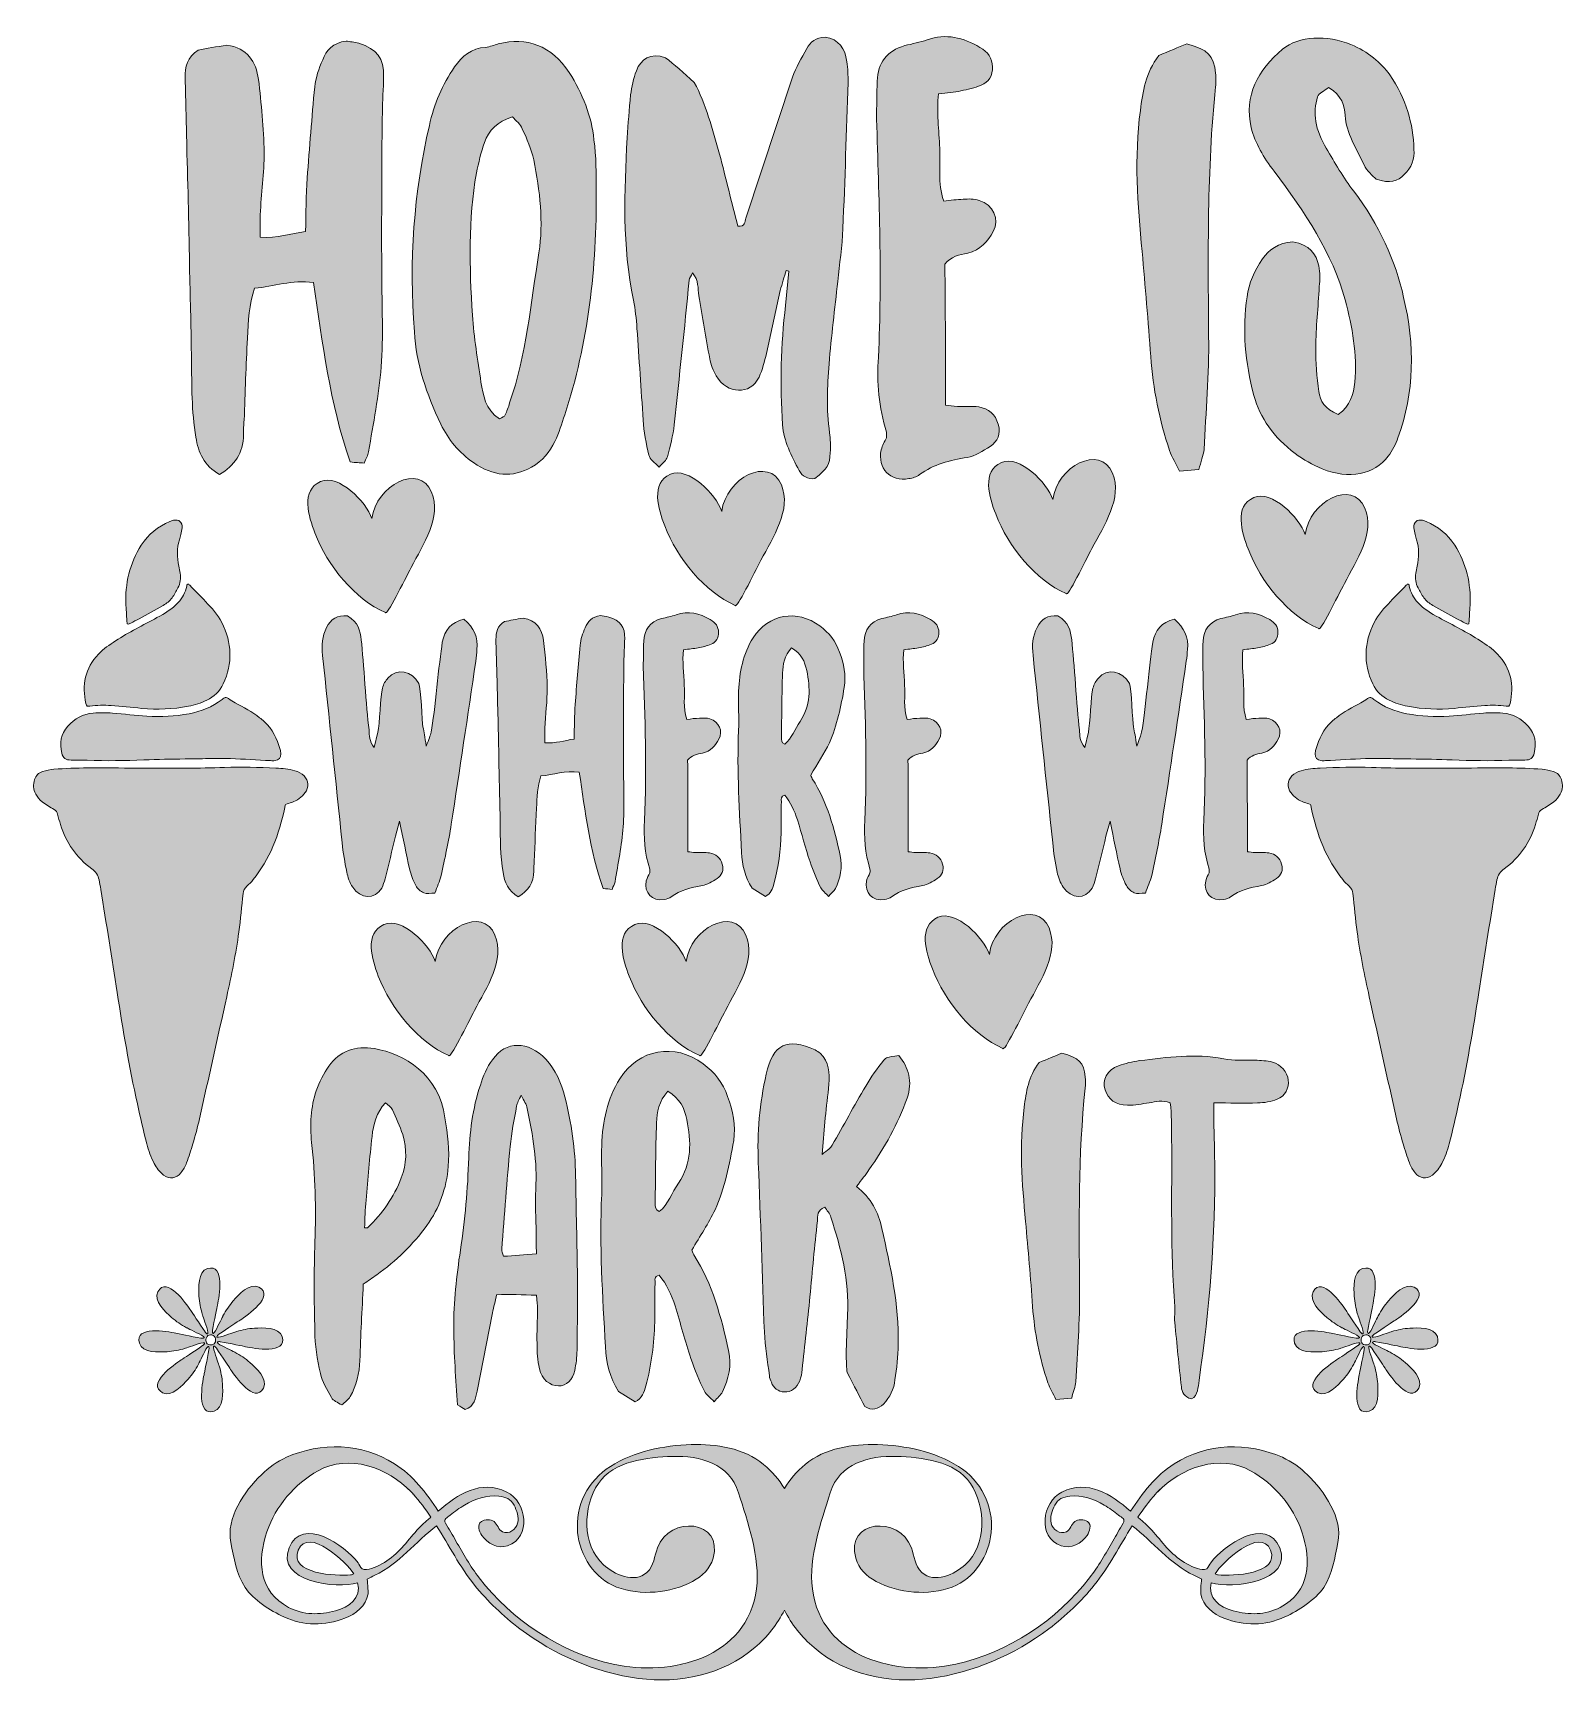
# Model space of a CAD drawing. Header units: inches. Extents: x 0.36 to 5.64, y -5.85 to -0.15.
import ezdxf

# ---------------------------------------------------------------- set-up
doc = ezdxf.new("R2010")
doc.units = ezdxf.units.IN
doc.header["$MEASUREMENT"] = 0
doc.layers.add('Layer 1', color=7, linetype='Continuous')

# ---------------------------------------------------------------- blocks, each defined once
blk = doc.blocks.new('block 3')
at = {"layer": 'Layer 1', "lineweight": 0}
for points, knots in [([(5.2049, -4.6499), (5.1948, -4.6164), (5.1365, -4.6192), (5.1096, -4.6209), (5.0879, -4.6222), (5.0681, -4.6262), (5.0476, -4.6324), (5.0455, -4.6331), (5.0168, -4.6428), (4.9926, -4.6508), (4.9679, -4.6559), (4.987, -4.6419), (4.987, -4.6419), (5.0154, -4.6225), (5.0543, -4.5966), (5.0602, -4.5927), (5.0847, -4.577), (5.1816, -4.5096), (5.1247, -4.4792), (5.0939, -4.4627), (5.0547, -4.5059), (5.0368, -4.5262), (5.0224, -4.5424), (5.0112, -4.5592), (5.0011, -4.5782), (5.0001, -4.5801), (4.9867, -4.6072), (4.9752, -4.63), (4.9752, -4.63), (4.9752, -4.63), (4.9752, -4.63), (4.9614, -4.6511), (4.9649, -4.6276), (4.9649, -4.6276), (4.9649, -4.6276), (4.9649, -4.6276), (4.9649, -4.6276), (4.9714, -4.5939), (4.9805, -4.5481), (4.982, -4.5412), (4.9882, -4.5127), (5.009, -4.3966), (4.9473, -4.4153), (4.9139, -4.4254), (4.9167, -4.4837), (4.9183, -4.5106), (4.9197, -4.5323), (4.9236, -4.5521), (4.9299, -4.5727), (4.9305, -4.5748), (4.9402, -4.6034), (4.9482, -4.6276), (4.9534, -4.6523), (4.9393, -4.6332), (4.9393, -4.6332), (4.9199, -4.6048), (4.894, -4.566), (4.8902, -4.56), (4.8744, -4.5355), (4.8071, -4.4387), (4.7767, -4.4955), (4.7602, -4.5263), (4.8034, -4.5656), (4.8236, -4.5834), (4.8398, -4.5978), (4.8567, -4.609), (4.8756, -4.6191), (4.8776, -4.6202), (4.9047, -4.6335), (4.9275, -4.645), (4.9486, -4.6589), (4.925, -4.6553), (4.925, -4.6553), (4.8913, -4.6489), (4.8455, -4.6397), (4.8386, -4.6382), (4.8101, -4.632), (4.694, -4.6112), (4.7127, -4.6729), (4.7229, -4.7064), (4.7812, -4.7036), (4.8081, -4.7019), (4.8297, -4.7006), (4.8495, -4.6966), (4.8701, -4.6903), (4.8722, -4.6897), (4.9008, -4.68), (4.9251, -4.672), (4.9498, -4.6669), (4.9306, -4.681), (4.9306, -4.681), (4.9022, -4.7003), (4.8634, -4.7262), (4.8574, -4.73), (4.8329, -4.7458), (4.7361, -4.8131), (4.793, -4.8435), (4.8238, -4.86), (4.863, -4.8168), (4.8809, -4.7966), (4.8952, -4.7804), (4.9064, -4.7636), (4.9166, -4.7446), (4.9176, -4.7427), (4.931, -4.7156), (4.9425, -4.6928), (4.9425, -4.6928), (4.9425, -4.6928), (4.9425, -4.6928), (4.9563, -4.6717), (4.9527, -4.6952), (4.9527, -4.6952), (4.9527, -4.6952), (4.9527, -4.6952), (4.9527, -4.6952), (4.9463, -4.7289), (4.9372, -4.7747), (4.9357, -4.7816), (4.9295, -4.8101), (4.9086, -4.9262), (4.9703, -4.9075), (5.0038, -4.8974), (5.001, -4.8391), (4.9993, -4.8121), (4.998, -4.7905), (4.994, -4.7707), (4.9878, -4.7501), (4.9872, -4.748), (4.9774, -4.7194), (4.9694, -4.6952), (4.9643, -4.6705), (4.9784, -4.6896), (4.9784, -4.6896), (4.9977, -4.718), (5.0236, -4.7568), (5.0275, -4.7628), (5.0432, -4.7873), (5.1106, -4.8841), (5.141, -4.8273), (5.1575, -4.7964), (5.1143, -4.7572), (5.0941, -4.7393), (5.0778, -4.725), (5.061, -4.7138), (5.0421, -4.7037), (5.0401, -4.7026), (5.013, -4.6892), (4.9902, -4.6778), (4.9691, -4.6639), (4.9926, -4.6675), (4.9926, -4.6675), (5.0264, -4.6739), (5.0721, -4.683), (5.0791, -4.6845), (5.1075, -4.6907), (5.2236, -4.7116), (5.2049, -4.6499)], [0, 0, 0, 0, 1, 1, 1, 2, 2, 2, 3, 3, 3, 4, 4, 4, 5, 5, 5, 6, 6, 6, 7, 7, 7, 8, 8, 8, 9, 9, 9, 10, 10, 10, 11, 11, 11, 12, 12, 12, 13, 13, 13, 14, 14, 14, 15, 15, 15, 16, 16, 16, 17, 17, 17, 18, 18, 18, 19, 19, 19, 20, 20, 20, 21, 21, 21, 22, 22, 22, 23, 23, 23, 24, 24, 24, 25, 25, 25, 26, 26, 26, 27, 27, 27, 28, 28, 28, 29, 29, 29, 30, 30, 30, 31, 31, 31, 32, 32, 32, 33, 33, 33, 34, 34, 34, 35, 35, 35, 36, 36, 36, 37, 37, 37, 38, 38, 38, 39, 39, 39, 40, 40, 40, 41, 41, 41, 42, 42, 42, 43, 43, 43, 44, 44, 44, 45, 45, 45, 46, 46, 46, 47, 47, 47, 48, 48, 48, 49, 49, 49, 50, 50, 50, 51, 51, 51, 52, 52, 52, 52]), ([(4.9555, -4.6786), (4.9411, -4.6753), (4.9385, -4.6608), (4.9461, -4.6498), (4.9537, -4.6389), (4.9737, -4.6432), (4.9755, -4.6577), (4.9773, -4.6722), (4.9674, -4.6813), (4.9555, -4.6786)], [0, 0, 0, 0, 1, 1, 1, 2, 2, 2, 3, 3, 3, 3])]:
    blk.add_open_spline(points, degree=3, knots=knots, dxfattribs=at)
blk = doc.blocks.new('block 2')
at = {"layer": 'Layer 1'}
blk.add_blockref('block 3', (0, 0), dxfattribs=at)
blk = doc.blocks.new('block 5')
at = {"layer": 'Layer 1', "lineweight": 0}
for points, knots in [([(1.2208, -4.6499), (1.2106, -4.6164), (1.1523, -4.6192), (1.1254, -4.6209), (1.1038, -4.6222), (1.084, -4.6262), (1.0634, -4.6324), (1.0613, -4.6331), (1.0327, -4.6428), (1.0084, -4.6508), (0.9837, -4.6559), (1.0028, -4.6419), (1.0029, -4.6418), (1.0313, -4.6225), (1.0701, -4.5966), (1.0761, -4.5927), (1.1006, -4.577), (1.1974, -4.5096), (1.1405, -4.4792), (1.1097, -4.4627), (1.0705, -4.5059), (1.0526, -4.5262), (1.0383, -4.5424), (1.0271, -4.5592), (1.0169, -4.5782), (1.0159, -4.5801), (1.0025, -4.6072), (0.991, -4.63), (0.991, -4.63), (0.991, -4.63), (0.991, -4.63), (0.9772, -4.6511), (0.9808, -4.6276), (0.9808, -4.6276), (0.9808, -4.6276), (0.9808, -4.6276), (0.9808, -4.6276), (0.9872, -4.5939), (0.9963, -4.5481), (0.9978, -4.5412), (1.004, -4.5127), (1.0249, -4.3966), (0.9632, -4.4153), (0.9297, -4.4254), (0.9325, -4.4837), (0.9342, -4.5106), (0.9355, -4.5323), (0.9395, -4.5521), (0.9457, -4.5727), (0.9463, -4.5748), (0.9561, -4.6034), (0.9641, -4.6276), (0.9692, -4.6523), (0.9551, -4.6332), (0.9551, -4.6332), (0.9358, -4.6048), (0.9099, -4.566), (0.906, -4.56), (0.8903, -4.5355), (0.8229, -4.4387), (0.7925, -4.4955), (0.776, -4.5263), (0.8192, -4.5656), (0.8394, -4.5834), (0.8557, -4.5978), (0.8725, -4.609), (0.8914, -4.6191), (0.8934, -4.6202), (0.9205, -4.6335), (0.9433, -4.645), (0.9644, -4.6589), (0.9409, -4.6553), (0.9409, -4.6553), (0.9071, -4.6489), (0.8614, -4.6397), (0.8544, -4.6382), (0.826, -4.632), (0.7099, -4.6112), (0.7286, -4.6729), (0.7387, -4.7064), (0.797, -4.7036), (0.8239, -4.7019), (0.8456, -4.7006), (0.8654, -4.6966), (0.8859, -4.6903), (0.888, -4.6897), (0.9167, -4.68), (0.9409, -4.672), (0.9656, -4.6669), (0.9465, -4.681), (0.9465, -4.681), (0.9181, -4.7003), (0.8792, -4.7262), (0.8733, -4.73), (0.8488, -4.7458), (0.7519, -4.8131), (0.8088, -4.8435), (0.8396, -4.86), (0.8788, -4.8168), (0.8967, -4.7966), (0.9111, -4.7804), (0.9223, -4.7636), (0.9324, -4.7446), (0.9334, -4.7427), (0.9468, -4.7156), (0.9583, -4.6928), (0.9583, -4.6928), (0.9583, -4.6928), (0.9583, -4.6928), (0.9721, -4.6717), (0.9686, -4.6952), (0.9686, -4.6952), (0.9686, -4.6952), (0.9686, -4.6952), (0.9686, -4.6952), (0.9621, -4.7289), (0.953, -4.7747), (0.9515, -4.7816), (0.9453, -4.8101), (0.9245, -4.9262), (0.9862, -4.9075), (1.0196, -4.8974), (1.0168, -4.8391), (1.0152, -4.8121), (1.0138, -4.7905), (1.0099, -4.7707), (1.0036, -4.7501), (1.003, -4.748), (0.9933, -4.7194), (0.9853, -4.6952), (0.9801, -4.6705), (0.9942, -4.6896), (0.9942, -4.6896), (1.0136, -4.718), (1.0395, -4.7568), (1.0433, -4.7628), (1.0591, -4.7873), (1.1264, -4.8841), (1.1568, -4.8273), (1.1733, -4.7964), (1.1301, -4.7572), (1.1099, -4.7393), (1.0937, -4.725), (1.0768, -4.7138), (1.0579, -4.7037), (1.0559, -4.7026), (1.0288, -4.6892), (1.006, -4.6778), (0.985, -4.6639), (1.0084, -4.6675), (1.0084, -4.6675), (1.0422, -4.6739), (1.088, -4.683), (1.0949, -4.6845), (1.1233, -4.6907), (1.2395, -4.7116), (1.2208, -4.6499)], [0, 0, 0, 0, 1, 1, 1, 2, 2, 2, 3, 3, 3, 4, 4, 4, 5, 5, 5, 6, 6, 6, 7, 7, 7, 8, 8, 8, 9, 9, 9, 10, 10, 10, 11, 11, 11, 12, 12, 12, 13, 13, 13, 14, 14, 14, 15, 15, 15, 16, 16, 16, 17, 17, 17, 18, 18, 18, 19, 19, 19, 20, 20, 20, 21, 21, 21, 22, 22, 22, 23, 23, 23, 24, 24, 24, 25, 25, 25, 26, 26, 26, 27, 27, 27, 28, 28, 28, 29, 29, 29, 30, 30, 30, 31, 31, 31, 32, 32, 32, 33, 33, 33, 34, 34, 34, 35, 35, 35, 36, 36, 36, 37, 37, 37, 38, 38, 38, 39, 39, 39, 40, 40, 40, 41, 41, 41, 42, 42, 42, 43, 43, 43, 44, 44, 44, 45, 45, 45, 46, 46, 46, 47, 47, 47, 48, 48, 48, 49, 49, 49, 50, 50, 50, 51, 51, 51, 52, 52, 52, 52]), ([(0.9713, -4.6786), (0.9569, -4.6753), (0.9544, -4.6608), (0.9619, -4.6498), (0.9695, -4.6389), (0.9895, -4.6432), (0.9913, -4.6577), (0.9931, -4.6722), (0.9832, -4.6813), (0.9713, -4.6786)], [0, 0, 0, 0, 1, 1, 1, 2, 2, 2, 3, 3, 3, 3])]:
    blk.add_open_spline(points, degree=3, knots=knots, dxfattribs=at)
blk = doc.blocks.new('block 4')
at = {"layer": 'Layer 1'}
blk.add_blockref('block 5', (0, 0), dxfattribs=at)
blk = doc.blocks.new('block 7')
at = {"layer": 'Layer 1', "lineweight": 0}
for points, knots in [([(1.5005, -4.4689), (1.4973, -4.5603), (1.4909, -4.6452), (1.4893, -4.7318), (1.4877, -4.7767), (1.4765, -4.8183), (1.4557, -4.8568), (1.4492, -4.8681), (1.438, -4.8745), (1.4268, -4.8857), (1.4124, -4.8761), (1.3963, -4.8713), (1.3915, -4.86), (1.3755, -4.8328), (1.3594, -4.8055), (1.3531, -4.7767), (1.3418, -4.7286), (1.3338, -4.6789), (1.3338, -4.6292), (1.3306, -4.5266), (1.3306, -4.424), (1.3338, -4.323), (1.3386, -4.2076), (1.3354, -4.0938), (1.3226, -3.98), (1.3162, -3.9191), (1.3194, -3.8581), (1.3386, -3.8021), (1.3499, -3.7716), (1.3643, -3.7428), (1.3819, -3.7171), (1.4188, -3.6642), (1.4733, -3.6466), (1.539, -3.6562), (1.6416, -3.6738), (1.7618, -3.7443), (1.7826, -3.895), (1.7907, -3.9511), (1.7987, -4.0072), (1.7939, -4.0633), (1.7875, -4.1387), (1.7634, -4.206), (1.7201, -4.2669), (1.672, -4.3326), (1.6143, -4.3888), (1.547, -4.4369), (1.5326, -4.4464), (1.5182, -4.4577), (1.5005, -4.4689)], [0, 0, 0, 0, 1, 1, 1, 2, 2, 2, 3, 3, 3, 4, 4, 4, 5, 5, 5, 6, 6, 6, 7, 7, 7, 8, 8, 8, 9, 9, 9, 10, 10, 10, 11, 11, 11, 12, 12, 12, 13, 13, 13, 14, 14, 14, 15, 15, 15, 16, 16, 16, 16]), ([(1.5053, -4.2749), (1.5117, -4.2749), (1.515, -4.2749), (1.5165, -4.2733), (1.5662, -4.2253), (1.6063, -4.1691), (1.632, -4.1018), (1.6496, -4.0553), (1.6528, -4.004), (1.6368, -3.9527), (1.6272, -3.9239), (1.6143, -3.895), (1.6015, -3.8678), (1.5967, -3.8581), (1.5871, -3.8518), (1.5775, -3.8437), (1.5454, -3.8774), (1.5358, -3.9175), (1.531, -3.9592), (1.523, -4.0329), (1.5165, -4.105), (1.5102, -4.1788), (1.5069, -4.2108), (1.5069, -4.2429), (1.5053, -4.2749)], [0, 0, 0, 0, 1, 1, 1, 2, 2, 2, 3, 3, 3, 4, 4, 4, 5, 5, 5, 6, 6, 6, 7, 7, 7, 8, 8, 8, 8])]:
    blk.add_open_spline(points, degree=3, knots=knots, dxfattribs=at)
blk = doc.blocks.new('block 8')
at = {"layer": 'Layer 1', "lineweight": 0}
for points, knots in [([(2.0985, -4.5074), (2.0488, -4.5058), (2.0071, -4.5026), (1.9606, -4.5058), (1.9558, -4.5282), (1.951, -4.5474), (1.9462, -4.5683), (1.9462, -4.5683), (1.8933, -4.8376), (1.8933, -4.8376), (1.8869, -4.8616), (1.8853, -4.8905), (1.8516, -4.9017), (1.8452, -4.8969), (1.8372, -4.8921), (1.826, -4.8857), (1.8196, -4.7975), (1.8131, -4.7093), (1.8131, -4.6212), (1.8116, -4.5298), (1.8228, -4.4416), (1.8356, -4.3519), (1.8516, -4.2477), (1.8612, -4.1403), (1.8644, -4.0329), (1.8676, -3.9479), (1.8773, -3.863), (1.9045, -3.7828), (1.9141, -3.7524), (1.9269, -3.7203), (1.9462, -3.6947), (1.9927, -3.6289), (2.0696, -3.6289), (2.1305, -3.693), (2.1642, -3.7299), (2.1834, -3.7764), (2.1963, -3.8229), (2.2187, -3.9126), (2.2315, -4.004), (2.2331, -4.0954), (2.2347, -4.2124), (2.2379, -4.3294), (2.2395, -4.4464), (2.2395, -4.5298), (2.2395, -4.6132), (2.2379, -4.6965), (2.2379, -4.7206), (2.2347, -4.7446), (2.2299, -4.767), (2.2235, -4.7991), (2.2011, -4.82), (2.1738, -4.82), (2.145, -4.82), (2.1161, -4.7975), (2.1081, -4.7606), (2.1017, -4.7318), (2.1001, -4.7029), (2.1001, -4.6741), (2.0985, -4.634), (2.1017, -4.5939), (2.1017, -4.5522), (2.1017, -4.541), (2.1001, -4.5298), (2.0985, -4.5074)], [0, 0, 0, 0, 1, 1, 1, 2, 2, 2, 3, 3, 3, 4, 4, 4, 5, 5, 5, 6, 6, 6, 7, 7, 7, 8, 8, 8, 9, 9, 9, 10, 10, 10, 11, 11, 11, 12, 12, 12, 13, 13, 13, 14, 14, 14, 15, 15, 15, 16, 16, 16, 17, 17, 17, 18, 18, 18, 19, 19, 19, 20, 20, 20, 21, 21, 21, 21]), ([(2.0985, -4.3647), (2.0969, -4.3343), (2.0969, -4.3134), (2.0969, -4.2926), (2.0969, -4.2413), (2.0921, -4.1916), (2.0953, -4.1419), (2.1017, -4.0473), (2.0857, -3.9559), (2.0664, -3.863), (2.0632, -3.8486), (2.0552, -3.8373), (2.0456, -3.8165), (2.0376, -3.8341), (2.0312, -3.8437), (2.0295, -3.855), (2.0215, -3.9014), (2.0119, -3.9463), (2.0071, -3.9944), (1.9959, -4.113), (1.9879, -4.23), (1.9782, -4.3487), (1.9782, -4.3551), (1.9814, -4.3615), (1.9847, -4.3727), (2.0215, -4.3711), (2.0552, -4.3679), (2.0985, -4.3647)], [0, 0, 0, 0, 1, 1, 1, 2, 2, 2, 3, 3, 3, 4, 4, 4, 5, 5, 5, 6, 6, 6, 7, 7, 7, 8, 8, 8, 9, 9, 9, 9])]:
    blk.add_open_spline(points, degree=3, knots=knots, dxfattribs=at)
blk = doc.blocks.new('block 9')
at = {"layer": 'Layer 1', "lineweight": 0}
for points, knots in [([(2.4383, -4.8745), (2.4383, -4.8745), (2.3807, -4.8392), (2.3807, -4.8392), (2.3518, -4.7911), (2.3374, -4.7398), (2.3358, -4.6853), (2.3262, -4.509), (2.3149, -4.3343), (2.323, -4.1595), (2.3245, -4.1034), (2.3213, -4.0457), (2.323, -3.9896), (2.3262, -3.9079), (2.3422, -3.8293), (2.3855, -3.7604), (2.4496, -3.6578), (2.5762, -3.6353), (2.6724, -3.7091), (2.7125, -3.7379), (2.7413, -3.7748), (2.7574, -3.8213), (2.7766, -3.871), (2.7862, -3.9223), (2.7782, -3.9736), (2.7638, -4.0553), (2.7477, -4.1371), (2.7141, -4.2124), (2.6916, -4.2589), (2.6628, -4.3022), (2.6339, -4.3519), (2.6339, -4.3519), (2.6371, -4.3615), (2.6403, -4.3679), (2.7061, -4.4689), (2.7349, -4.5827), (2.7606, -4.6981), (2.7718, -4.7494), (2.7606, -4.7959), (2.7397, -4.8408), (2.7333, -4.852), (2.7221, -4.86), (2.7109, -4.8745), (2.698, -4.86), (2.6836, -4.8504), (2.6772, -4.8376), (2.6596, -4.8023), (2.6435, -4.7638), (2.6307, -4.7254), (2.6099, -4.6661), (2.5954, -4.6052), (2.5762, -4.5442), (2.5634, -4.5058), (2.5474, -4.4689), (2.5217, -4.4384), (2.5025, -4.4416), (2.5073, -4.4561), (2.5073, -4.4657), (2.5057, -4.5106), (2.5073, -4.5554), (2.5057, -4.6003), (2.5041, -4.6741), (2.4945, -4.7478), (2.4752, -4.82), (2.4688, -4.8408), (2.4624, -4.8632), (2.4383, -4.8745)], [0, 0, 0, 0, 1, 1, 1, 2, 2, 2, 3, 3, 3, 4, 4, 4, 5, 5, 5, 6, 6, 6, 7, 7, 7, 8, 8, 8, 9, 9, 9, 10, 10, 10, 11, 11, 11, 12, 12, 12, 13, 13, 13, 14, 14, 14, 15, 15, 15, 16, 16, 16, 17, 17, 17, 18, 18, 18, 19, 19, 19, 20, 20, 20, 21, 21, 21, 22, 22, 22, 22]), ([(2.5506, -3.8036), (2.5201, -3.8373), (2.5137, -3.8758), (2.5121, -3.9126), (2.5089, -4.004), (2.5089, -4.097), (2.5073, -4.1884), (2.5073, -4.1996), (2.5057, -4.2108), (2.5217, -4.2188), (2.5522, -4.1932), (2.565, -4.1531), (2.5874, -4.121), (2.6339, -4.0521), (2.6323, -3.9768), (2.6163, -3.9014), (2.6083, -3.863), (2.5939, -3.8277), (2.5506, -3.8036)], [0, 0, 0, 0, 1, 1, 1, 2, 2, 2, 3, 3, 3, 4, 4, 4, 5, 5, 5, 6, 6, 6, 6])]:
    blk.add_open_spline(points, degree=3, knots=knots, dxfattribs=at)
blk = doc.blocks.new('block 10')
at = {"layer": 'Layer 1', "lineweight": 0}
blk.add_open_spline([(3.2015, -4.1323), (3.2528, -4.1707), (3.2768, -4.222), (3.2896, -4.2765), (3.3185, -4.408), (3.3489, -4.5394), (3.3457, -4.6773), (3.3442, -4.7174), (3.3409, -4.759), (3.3345, -4.7991), (3.3313, -4.8312), (3.3169, -4.8584), (3.2944, -4.8825), (3.2768, -4.9001), (3.2544, -4.9065), (3.2303, -4.8905), (3.2127, -4.8568), (3.1951, -4.8216), (3.1694, -4.7735), (3.1678, -4.7606), (3.1662, -4.7334), (3.1662, -4.7045), (3.1662, -4.7045), (3.171, -4.5747), (3.171, -4.5747), (3.1774, -4.4561), (3.1486, -4.3471), (3.1133, -4.2381), (3.1101, -4.2253), (3.0989, -4.214), (3.0925, -4.2028), (3.0652, -4.214), (3.0684, -4.2333), (3.0668, -4.2509), (3.0572, -4.3375), (3.0492, -4.424), (3.0412, -4.5122), (3.0332, -4.5955), (3.0235, -4.6805), (3.0139, -4.7638), (3.0139, -4.7767), (3.0107, -4.7895), (3.0059, -4.8023), (2.9979, -4.8264), (2.9755, -4.8424), (2.953, -4.8408), (2.9306, -4.8392), (2.9162, -4.828), (2.9081, -4.8071), (2.9049, -4.8007), (2.9017, -4.7927), (2.9017, -4.7847), (2.8953, -4.735), (2.8857, -4.6837), (2.8841, -4.634), (2.8761, -4.4384), (2.8713, -4.2445), (2.8632, -4.0505), (2.8584, -3.9479), (2.8681, -3.8453), (2.8905, -3.7443), (2.9129, -3.6402), (2.9642, -3.6177), (3.0588, -3.661), (3.0652, -3.6642), (3.0716, -3.669), (3.0765, -3.6722), (3.1069, -3.7027), (3.1101, -3.7411), (3.1069, -3.7796), (3.1037, -3.8181), (3.0973, -3.8566), (3.0941, -3.895), (3.0941, -3.895), (3.0828, -4.0217), (3.0828, -4.0217), (3.1021, -4.0057), (3.1133, -3.9992), (3.1181, -3.9896), (3.1566, -3.9223), (3.1935, -3.8534), (3.2335, -3.786), (3.2512, -3.7556), (3.2736, -3.7251), (3.2961, -3.6963), (3.3041, -3.6866), (3.3057, -3.6866), (3.3474, -3.6802), (3.3826, -3.7219), (3.3954, -3.77), (3.3762, -3.8277), (3.3442, -3.9159), (3.2993, -3.9976), (3.2448, -4.0746), (3.2335, -4.0906), (3.2207, -4.1082), (3.2015, -4.1323)], degree=3, knots=[0, 0, 0, 0, 1, 1, 1, 2, 2, 2, 3, 3, 3, 4, 4, 4, 5, 5, 5, 6, 6, 6, 7, 7, 7, 8, 8, 8, 9, 9, 9, 10, 10, 10, 11, 11, 11, 12, 12, 12, 13, 13, 13, 14, 14, 14, 15, 15, 15, 16, 16, 16, 17, 17, 17, 18, 18, 18, 19, 19, 19, 20, 20, 20, 21, 21, 21, 22, 22, 22, 23, 23, 23, 24, 24, 24, 25, 25, 25, 26, 26, 26, 27, 27, 27, 28, 28, 28, 29, 29, 29, 30, 30, 30, 31, 31, 31, 32, 32, 32, 32], dxfattribs=at)
blk = doc.blocks.new('block 11')
at = {"layer": 'Layer 1', "lineweight": 0}
blk.add_open_spline([(3.8316, -3.7043), (3.8604, -3.693), (3.8861, -3.6818), (3.9101, -3.6722), (3.9694, -3.6883), (3.9855, -3.7043), (3.9903, -3.754), (3.9919, -3.7668), (3.9919, -3.7796), (3.9903, -3.7924), (3.9662, -4.0249), (3.9694, -4.2573), (3.971, -4.4897), (3.9726, -4.5955), (3.963, -4.7013), (3.9582, -4.8055), (3.9566, -4.8232), (3.9486, -4.8408), (3.9438, -4.8616), (3.9438, -4.8616), (3.8893, -4.8664), (3.8893, -4.8664), (3.8797, -4.8456), (3.8684, -4.828), (3.862, -4.8087), (3.8332, -4.7238), (3.8155, -4.6356), (3.8091, -4.5459), (3.8027, -4.4481), (3.7931, -4.3503), (3.7851, -4.2525), (3.7723, -4.121), (3.7626, -3.9896), (3.7803, -3.8581), (3.7867, -3.8053), (3.7947, -3.754), (3.8316, -3.7043)], degree=3, knots=[0, 0, 0, 0, 1, 1, 1, 2, 2, 2, 3, 3, 3, 4, 4, 4, 5, 5, 5, 6, 6, 6, 7, 7, 7, 8, 8, 8, 9, 9, 9, 10, 10, 10, 11, 11, 11, 12, 12, 12, 12], dxfattribs=at)
blk = doc.blocks.new('block 12')
at = {"layer": 'Layer 1', "lineweight": 0}
blk.add_open_spline([(4.3574, -4.8648), (4.3302, -4.8584), (4.3237, -4.8408), (4.3222, -4.8232), (4.3141, -4.7494), (4.3061, -4.6757), (4.2997, -4.6003), (4.2965, -4.5827), (4.3013, -4.5651), (4.2997, -4.5474), (4.2837, -4.3519), (4.2901, -4.1595), (4.2885, -3.9656), (4.2885, -3.9255), (4.2885, -3.8838), (4.2837, -3.8437), (4.2564, -3.8325), (4.234, -3.8389), (4.2115, -3.8437), (4.1875, -3.8469), (4.1619, -3.8518), (4.1362, -3.8518), (4.0961, -3.8518), (4.0689, -3.8309), (4.0593, -3.7988), (4.048, -3.7652), (4.0657, -3.7299), (4.1057, -3.7155), (4.1282, -3.7075), (4.1538, -3.701), (4.1779, -3.6979), (4.274, -3.6866), (4.3686, -3.6722), (4.468, -3.6915), (4.5033, -3.6995), (4.5401, -3.6947), (4.5754, -3.6963), (4.5963, -3.6979), (4.6171, -3.6979), (4.6363, -3.7027), (4.6652, -3.7107), (4.6876, -3.7379), (4.6908, -3.7652), (4.694, -3.7908), (4.6796, -3.8213), (4.6524, -3.8309), (4.6315, -3.8389), (4.6075, -3.8437), (4.585, -3.8437), (4.5369, -3.8453), (4.4888, -3.8437), (4.4343, -3.8437), (4.4343, -3.8437), (4.4343, -3.8806), (4.4343, -3.8806), (4.4343, -3.9367), (4.436, -3.9944), (4.4375, -4.0505), (4.4392, -4.3022), (4.4199, -4.5539), (4.383, -4.8007), (4.3798, -4.8248), (4.3798, -4.852), (4.3574, -4.8648)], degree=3, knots=[0, 0, 0, 0, 1, 1, 1, 2, 2, 2, 3, 3, 3, 4, 4, 4, 5, 5, 5, 6, 6, 6, 7, 7, 7, 8, 8, 8, 9, 9, 9, 10, 10, 10, 11, 11, 11, 12, 12, 12, 13, 13, 13, 14, 14, 14, 15, 15, 15, 16, 16, 16, 17, 17, 17, 18, 18, 18, 19, 19, 19, 20, 20, 20, 21, 21, 21, 21], dxfattribs=at)
blk = doc.blocks.new('block 6')
at = {"layer": 'Layer 1'}
for name in ['block 8', 'block 9', 'block 10', 'block 7', 'block 11', 'block 12']:
    blk.add_blockref(name, (0, 0), dxfattribs=at)
blk = doc.blocks.new('block 14')
at = {"layer": 'Layer 1', "lineweight": 0}
blk.add_open_spline([(1.442, -0.1811), (1.4539, -0.1831), (1.4697, -0.1851), (1.4855, -0.189), (1.5488, -0.2088), (1.5726, -0.2405), (1.5706, -0.3038), (1.5706, -0.3453), (1.5666, -0.3869), (1.5666, -0.4284), (1.5647, -0.5392), (1.5647, -0.6499), (1.5647, -0.7627), (1.5627, -0.8379), (1.5647, -0.9131), (1.5647, -0.9882), (1.5647, -1.093), (1.5706, -1.1999), (1.5627, -1.3047), (1.5548, -1.4036), (1.535, -1.5006), (1.5192, -1.5975), (1.5172, -1.6113), (1.5093, -1.6212), (1.5033, -1.637), (1.4875, -1.6351), (1.4757, -1.6351), (1.4559, -1.6331), (1.3846, -1.4293), (1.3609, -1.2236), (1.3293, -1.0139), (1.2541, -1.004), (1.1928, -1.0278), (1.1255, -1.0337), (1.1077, -1.0891), (1.1038, -1.1484), (1.1018, -1.2058), (1.0959, -1.2988), (1.0939, -1.3937), (1.0899, -1.4887), (1.0879, -1.5045), (1.0879, -1.5223), (1.0879, -1.5381), (1.0879, -1.6034), (1.0563, -1.6449), (1.0048, -1.6766), (0.9515, -1.6449), (0.9317, -1.5994), (0.9237, -1.548), (0.9079, -1.457), (0.9099, -1.368), (0.9079, -1.279), (0.9079, -1.1781), (0.904, -1.0792), (0.902, -0.9783), (0.9, -0.8319), (0.896, -0.6875), (0.8921, -0.5431), (0.8921, -0.5431), (0.8862, -0.3077), (0.8862, -0.3077), (0.8862, -0.2701), (0.8921, -0.2365), (0.9317, -0.2128), (0.9593, -0.2068), (0.995, -0.2009), (1.0306, -0.195), (1.0998, -0.2049), (1.1314, -0.2523), (1.1394, -0.3137), (1.1492, -0.3967), (1.1572, -0.4818), (1.1592, -0.5649), (1.1592, -0.6361), (1.1492, -0.7073), (1.1453, -0.7805), (1.1453, -0.7805), (1.1453, -0.8577), (1.1453, -0.8577), (1.2047, -0.8616), (1.2501, -0.8458), (1.3016, -0.8379), (1.3035, -0.7746), (1.3035, -0.7132), (1.3075, -0.6539), (1.3154, -0.5491), (1.3233, -0.4442), (1.3332, -0.3394), (1.3372, -0.3077), (1.3471, -0.2761), (1.3609, -0.2464), (1.3728, -0.2128), (1.3965, -0.1871), (1.442, -0.1811)], degree=3, knots=[0, 0, 0, 0, 1, 1, 1, 2, 2, 2, 3, 3, 3, 4, 4, 4, 5, 5, 5, 6, 6, 6, 7, 7, 7, 8, 8, 8, 9, 9, 9, 10, 10, 10, 11, 11, 11, 12, 12, 12, 13, 13, 13, 14, 14, 14, 15, 15, 15, 16, 16, 16, 17, 17, 17, 18, 18, 18, 19, 19, 19, 20, 20, 20, 21, 21, 21, 22, 22, 22, 23, 23, 23, 24, 24, 24, 25, 25, 25, 26, 26, 26, 27, 27, 27, 28, 28, 28, 29, 29, 29, 30, 30, 30, 31, 31, 31, 31], dxfattribs=at)
blk = doc.blocks.new('block 15')
at = {"layer": 'Layer 1', "lineweight": 0}
for points, knots in [([(1.6772, -1.1841), (1.6574, -0.9407), (1.6753, -0.7034), (1.7286, -0.4719), (1.7445, -0.3987), (1.7741, -0.3315), (1.8157, -0.2701), (1.8414, -0.2346), (1.873, -0.2049), (1.9225, -0.2029), (1.9383, -0.2009), (1.9522, -0.195), (1.966, -0.191), (2.0649, -0.1653), (2.15, -0.197), (2.2113, -0.2899), (2.2568, -0.3631), (2.2885, -0.4403), (2.2964, -0.5214), (2.3043, -0.5807), (2.3043, -0.6381), (2.3043, -0.6954), (2.3063, -0.9645), (2.2766, -1.2236), (2.1955, -1.4709), (2.1856, -1.5006), (2.1757, -1.5322), (2.1619, -1.5619), (2.1441, -1.5994), (2.1184, -1.6291), (2.0808, -1.6509), (2.0155, -1.6885), (1.9482, -1.6825), (1.8809, -1.6351), (1.8315, -1.6014), (1.7939, -1.5559), (1.7682, -1.5025), (1.7188, -1.3997), (1.6831, -1.2948), (1.6772, -1.1841)], [0, 0, 0, 0, 1, 1, 1, 2, 2, 2, 3, 3, 3, 4, 4, 4, 5, 5, 5, 6, 6, 6, 7, 7, 7, 8, 8, 8, 9, 9, 9, 10, 10, 10, 11, 11, 11, 12, 12, 12, 13, 13, 13, 13]), ([(1.97, -1.4847), (1.9818, -1.4788), (1.9878, -1.4768), (1.9898, -1.4709), (1.9957, -1.459), (2.0016, -1.4432), (2.0056, -1.4293), (2.0629, -1.2631), (2.0788, -1.0851), (2.1065, -0.9111), (2.1223, -0.8062), (2.1104, -0.6974), (2.0886, -0.5906), (2.0808, -0.555), (2.0649, -0.5174), (2.0491, -0.4838), (2.0432, -0.468), (2.0273, -0.4561), (2.0155, -0.4422), (1.962, -0.4581), (1.9344, -0.4897), (1.9185, -0.5313), (1.9067, -0.5649), (1.8988, -0.6005), (1.8909, -0.6361), (1.8632, -0.7963), (1.8671, -0.9605), (1.877, -1.1267), (1.8829, -1.2038), (1.8948, -1.281), (1.9067, -1.3581), (1.9146, -1.4016), (1.9205, -1.4511), (1.97, -1.4847)], [0, 0, 0, 0, 1, 1, 1, 2, 2, 2, 3, 3, 3, 4, 4, 4, 5, 5, 5, 6, 6, 6, 7, 7, 7, 8, 8, 8, 9, 9, 9, 10, 10, 10, 11, 11, 11, 11])]:
    blk.add_open_spline(points, degree=3, knots=knots, dxfattribs=at)
blk = doc.blocks.new('block 16')
at = {"layer": 'Layer 1', "lineweight": 0}
blk.add_open_spline([(2.9588, -0.9724), (2.9529, -0.9942), (2.945, -1.0179), (2.939, -1.0416), (2.939, -1.0416), (2.8916, -1.2592), (2.8916, -1.2592), (2.8836, -1.2869), (2.8777, -1.3146), (2.8659, -1.3403), (2.8342, -1.4036), (2.757, -1.3997), (2.7175, -1.3364), (2.7076, -1.3186), (2.6997, -1.2968), (2.6957, -1.277), (2.6819, -1.2038), (2.67, -1.1326), (2.6582, -1.0594), (2.6542, -1.0337), (2.6582, -1.008), (2.6364, -0.9803), (2.6304, -0.9922), (2.6265, -0.9981), (2.6245, -1.006), (2.6087, -1.1722), (2.5909, -1.3383), (2.5731, -1.5045), (2.5691, -1.5421), (2.5593, -1.5796), (2.5494, -1.6153), (2.5474, -1.6272), (2.5335, -1.6351), (2.5217, -1.6509), (2.5058, -1.6351), (2.4881, -1.6232), (2.4861, -1.6094), (2.4762, -1.5698), (2.4683, -1.5282), (2.4663, -1.4887), (2.4584, -1.3819), (2.4524, -1.277), (2.4445, -1.1722), (2.4425, -1.1385), (2.4386, -1.1069), (2.4327, -1.0752), (2.3931, -0.8873), (2.401, -0.7014), (2.4109, -0.5155), (2.4148, -0.466), (2.4168, -0.4165), (2.4228, -0.3671), (2.4267, -0.3394), (2.4327, -0.3097), (2.4425, -0.284), (2.4584, -0.2425), (2.49, -0.2207), (2.5434, -0.2385), (2.5731, -0.2623), (2.6047, -0.2899), (2.6423, -0.3236), (2.6819, -0.3987), (2.7056, -0.4858), (2.7294, -0.5708), (2.7511, -0.6539), (2.7709, -0.737), (2.7927, -0.8201), (2.8184, -0.822), (2.8164, -0.8043), (2.8203, -0.7924), (2.8203, -0.7924), (2.9806, -0.3058), (2.9806, -0.3058), (2.9925, -0.2721), (3.0122, -0.2405), (3.03, -0.2068), (3.0419, -0.1851), (3.0617, -0.1693), (3.0933, -0.1673), (3.1408, -0.1752), (3.1626, -0.2068), (3.1685, -0.2523), (3.1725, -0.2761), (3.1725, -0.2998), (3.1725, -0.3236), (3.1665, -0.4917), (3.1626, -0.6599), (3.1546, -0.828), (3.1527, -0.8893), (3.1428, -0.9506), (3.1368, -1.01), (3.127, -1.1049), (3.1151, -1.1999), (3.1072, -1.2948), (3.1013, -1.374), (3.0973, -1.4511), (3.1092, -1.5322), (3.1111, -1.5539), (3.1131, -1.5777), (3.1111, -1.6014), (3.1092, -1.6429), (3.1013, -1.6548), (3.0578, -1.6905), (3.034, -1.6924), (3.0142, -1.6825), (3.0043, -1.6627), (2.9766, -1.6113), (2.9509, -1.5619), (2.9469, -1.5045), (2.9371, -1.366), (2.941, -1.2296), (2.9569, -1.093), (2.9569, -1.093), (2.9687, -0.9744), (2.9687, -0.9744), (2.9647, -0.9744), (2.9628, -0.9724), (2.9588, -0.9724)], degree=3, knots=[0, 0, 0, 0, 1, 1, 1, 2, 2, 2, 3, 3, 3, 4, 4, 4, 5, 5, 5, 6, 6, 6, 7, 7, 7, 8, 8, 8, 9, 9, 9, 10, 10, 10, 11, 11, 11, 12, 12, 12, 13, 13, 13, 14, 14, 14, 15, 15, 15, 16, 16, 16, 17, 17, 17, 18, 18, 18, 19, 19, 19, 20, 20, 20, 21, 21, 21, 22, 22, 22, 23, 23, 23, 24, 24, 24, 25, 25, 25, 26, 26, 26, 27, 27, 27, 28, 28, 28, 29, 29, 29, 30, 30, 30, 31, 31, 31, 32, 32, 32, 33, 33, 33, 34, 34, 34, 35, 35, 35, 36, 36, 36, 37, 37, 37, 38, 38, 38, 39, 39, 39, 39], dxfattribs=at)
blk = doc.blocks.new('block 17')
at = {"layer": 'Layer 1', "lineweight": 0}
blk.add_open_spline([(3.5026, -0.733), (3.5263, -0.7311), (3.5481, -0.7271), (3.5698, -0.7271), (3.5877, -0.7251), (3.6074, -0.7251), (3.6252, -0.7311), (3.6727, -0.7449), (3.6964, -0.7963), (3.6727, -0.8379), (3.6549, -0.8715), (3.6292, -0.9031), (3.5857, -0.9131), (3.556, -0.917), (3.5283, -0.9249), (3.5065, -0.9506), (3.5085, -1.1108), (3.5085, -1.2711), (3.5085, -1.4373), (3.5204, -1.4373), (3.5342, -1.4412), (3.5501, -1.4412), (3.5758, -1.4432), (3.5995, -1.4392), (3.6233, -1.4432), (3.6569, -1.4491), (3.6806, -1.4689), (3.6905, -1.5025), (3.7004, -1.5361), (3.6885, -1.5619), (3.6628, -1.5796), (3.6371, -1.5955), (3.6114, -1.6133), (3.5837, -1.6172), (3.5244, -1.6272), (3.467, -1.641), (3.4195, -1.6766), (3.4096, -1.6845), (3.3958, -1.6885), (3.3819, -1.6905), (3.3186, -1.7023), (3.2731, -1.6548), (3.287, -1.5915), (3.2909, -1.5757), (3.2988, -1.5619), (3.3048, -1.55), (3.3048, -1.5421), (3.3068, -1.5361), (3.3048, -1.5302), (3.279, -1.4452), (3.2712, -1.3581), (3.2771, -1.2711), (3.2909, -0.9981), (3.279, -0.7251), (3.2712, -0.4502), (3.2712, -0.4067), (3.2712, -0.3631), (3.2731, -0.3196), (3.2751, -0.2563), (3.3068, -0.2148), (3.3681, -0.197), (3.3938, -0.191), (3.4215, -0.1851), (3.4452, -0.1772), (3.5105, -0.1535), (3.5698, -0.1693), (3.6272, -0.2029), (3.6549, -0.2187), (3.6707, -0.2405), (3.6707, -0.2701), (3.6727, -0.2998), (3.6569, -0.3236), (3.6312, -0.3334), (3.6094, -0.3434), (3.5857, -0.3473), (3.5619, -0.3532), (3.5382, -0.3572), (3.5145, -0.3592), (3.4848, -0.3631), (3.4769, -0.4264), (3.4868, -0.4878), (3.4887, -0.5511), (3.4927, -0.6104), (3.4808, -0.6697), (3.5026, -0.733)], degree=3, knots=[0, 0, 0, 0, 1, 1, 1, 2, 2, 2, 3, 3, 3, 4, 4, 4, 5, 5, 5, 6, 6, 6, 7, 7, 7, 8, 8, 8, 9, 9, 9, 10, 10, 10, 11, 11, 11, 12, 12, 12, 13, 13, 13, 14, 14, 14, 15, 15, 15, 16, 16, 16, 17, 17, 17, 18, 18, 18, 19, 19, 19, 20, 20, 20, 21, 21, 21, 22, 22, 22, 23, 23, 23, 24, 24, 24, 25, 25, 25, 26, 26, 26, 27, 27, 27, 28, 28, 28, 28], dxfattribs=at)
blk = doc.blocks.new('block 18')
at = {"layer": 'Layer 1', "lineweight": 0}
blk.add_open_spline([(4.2441, -0.2306), (4.2797, -0.2168), (4.3114, -0.2029), (4.341, -0.191), (4.4142, -0.2108), (4.434, -0.2306), (4.44, -0.2919), (4.4419, -0.3077), (4.4419, -0.3236), (4.44, -0.3394), (4.4103, -0.6262), (4.4142, -0.9131), (4.4162, -1.1999), (4.4182, -1.3304), (4.4063, -1.461), (4.4004, -1.5896), (4.3984, -1.6113), (4.3885, -1.6331), (4.3826, -1.6588), (4.3826, -1.6588), (4.3153, -1.6647), (4.3153, -1.6647), (4.3034, -1.639), (4.2896, -1.6172), (4.2817, -1.5935), (4.2461, -1.4887), (4.2243, -1.3799), (4.2164, -1.2691), (4.2085, -1.1484), (4.1966, -1.0278), (4.1868, -0.9071), (4.1709, -0.7449), (4.1591, -0.5827), (4.1808, -0.4205), (4.1887, -0.3552), (4.1986, -0.2919), (4.2441, -0.2306)], degree=3, knots=[0, 0, 0, 0, 1, 1, 1, 2, 2, 2, 3, 3, 3, 4, 4, 4, 5, 5, 5, 6, 6, 6, 7, 7, 7, 8, 8, 8, 9, 9, 9, 10, 10, 10, 11, 11, 11, 12, 12, 12, 12], dxfattribs=at)
blk = doc.blocks.new('block 19')
at = {"layer": 'Layer 1', "lineweight": 0}
blk.add_open_spline([(4.9937, -0.6579), (4.9818, -0.646), (4.962, -0.6282), (4.9522, -0.6084), (4.9265, -0.553), (4.8908, -0.4976), (4.8869, -0.4383), (4.8849, -0.4047), (4.877, -0.3691), (4.8295, -0.3414), (4.8157, -0.3532), (4.7959, -0.3612), (4.7919, -0.373), (4.784, -0.4007), (4.7801, -0.4304), (4.786, -0.4581), (4.7899, -0.4897), (4.8058, -0.5214), (4.8216, -0.5511), (4.8513, -0.6005), (4.8809, -0.6519), (4.9165, -0.6994), (5.0036, -0.8141), (5.061, -0.9388), (5.0886, -1.0654), (5.1282, -1.2296), (5.1262, -1.3937), (5.0688, -1.55), (5.061, -1.5718), (5.0511, -1.5935), (5.0353, -1.6133), (4.9878, -1.6766), (4.9007, -1.6944), (4.8078, -1.6568), (4.7741, -1.6429), (4.7425, -1.6252), (4.7148, -1.6034), (4.6396, -1.548), (4.5941, -1.4808), (4.5724, -1.4036), (4.5407, -1.2889), (4.5328, -1.1761), (4.5486, -1.0634), (4.5546, -1.0159), (4.5743, -0.9744), (4.602, -0.9328), (4.6238, -0.9012), (4.6555, -0.8774), (4.7069, -0.8735), (4.7642, -0.8834), (4.788, -0.917), (4.7959, -0.9566), (4.8018, -0.9803), (4.7999, -1.004), (4.7979, -1.0278), (4.7939, -1.099), (4.786, -1.1682), (4.786, -1.2394), (4.784, -1.2889), (4.7899, -1.3403), (4.7959, -1.3897), (4.7999, -1.4214), (4.8157, -1.4511), (4.8632, -1.4689), (4.9047, -1.4392), (4.9165, -1.3997), (4.9205, -1.3581), (4.9284, -1.2631), (4.9126, -1.1682), (4.8869, -1.0733), (4.8434, -0.915), (4.7484, -0.7706), (4.6416, -0.6302), (4.606, -0.5827), (4.5763, -0.5333), (4.5625, -0.4798), (4.5387, -0.3691), (4.5842, -0.282), (4.6713, -0.2088), (4.7266, -0.1633), (4.8256, -0.1594), (4.9067, -0.193), (4.966, -0.2187), (5.0095, -0.2543), (5.0412, -0.2979), (5.0966, -0.3809), (5.1223, -0.466), (5.1243, -0.555), (5.1262, -0.5866), (5.1164, -0.6183), (5.0906, -0.642), (5.0688, -0.6638), (5.0412, -0.6737), (4.9937, -0.6579)], degree=3, knots=[0, 0, 0, 0, 1, 1, 1, 2, 2, 2, 3, 3, 3, 4, 4, 4, 5, 5, 5, 6, 6, 6, 7, 7, 7, 8, 8, 8, 9, 9, 9, 10, 10, 10, 11, 11, 11, 12, 12, 12, 13, 13, 13, 14, 14, 14, 15, 15, 15, 16, 16, 16, 17, 17, 17, 18, 18, 18, 19, 19, 19, 20, 20, 20, 21, 21, 21, 22, 22, 22, 23, 23, 23, 24, 24, 24, 25, 25, 25, 26, 26, 26, 27, 27, 27, 28, 28, 28, 29, 29, 29, 30, 30, 30, 31, 31, 31, 31], dxfattribs=at)
blk = doc.blocks.new('block 13')
at = {"layer": 'Layer 1'}
for name in ['block 15', 'block 16', 'block 17', 'block 19', 'block 14', 'block 18']:
    blk.add_blockref(name, (0, 0), dxfattribs=at)
blk = doc.blocks.new('block 21')
at = {"layer": 'Layer 1', "lineweight": 0}
blk.add_open_spline([(1.3004, -2.7736), (1.2882, -2.7893), (1.273, -2.8009), (1.2539, -2.8071), (1.2468, -2.8093), (1.2398, -2.8117), (1.2325, -2.814), (1.2317, -2.8177), (1.231, -2.8211), (1.2302, -2.8246), (1.2201, -2.8705), (1.2078, -2.9158), (1.1894, -2.959), (1.1719, -3.0002), (1.1487, -3.0384), (1.1209, -3.0736), (1.1145, -3.0817), (1.1071, -3.0891), (1.0994, -3.0959), (1.0913, -3.103), (1.0874, -3.1112), (1.0863, -3.1218), (1.0818, -3.1659), (1.0774, -3.2101), (1.0716, -3.254), (1.0617, -3.3292), (1.0463, -3.4033), (1.03, -3.4773), (0.999, -3.6179), (0.9675, -3.7583), (0.9357, -3.8988), (0.9292, -3.9278), (0.9214, -3.9565), (0.9131, -3.9851), (0.9068, -4.0071), (0.8991, -4.0288), (0.8914, -4.0503), (0.8869, -4.0628), (0.8804, -4.0744), (0.8719, -4.0848), (0.8551, -4.1054), (0.8334, -4.1081), (0.812, -4.0924), (0.7979, -4.0819), (0.788, -4.068), (0.78, -4.0527), (0.7686, -4.0311), (0.76, -4.0083), (0.7541, -3.9848), (0.7427, -3.939), (0.7317, -3.893), (0.7216, -3.8469), (0.6936, -3.7198), (0.6718, -3.5915), (0.652, -3.4629), (0.6338, -3.3442), (0.6146, -3.2257), (0.5958, -3.1071), (0.594, -3.0962), (0.5915, -3.0855), (0.5895, -3.0747), (0.5866, -3.0581), (0.5775, -3.0459), (0.5641, -3.0361), (0.5111, -2.9973), (0.4756, -2.946), (0.4565, -2.8833), (0.4529, -2.8716), (0.4497, -2.8597), (0.4465, -2.8479), (0.4446, -2.841), (0.441, -2.8359), (0.4347, -2.832), (0.4207, -2.8234), (0.4068, -2.8145), (0.3934, -2.8049), (0.3838, -2.7981), (0.3766, -2.7889), (0.3711, -2.7784), (0.3627, -2.7623), (0.3618, -2.7456), (0.3675, -2.7285), (0.3721, -2.7147), (0.3809, -2.7046), (0.3949, -2.7006), (0.4076, -2.6969), (0.4207, -2.6933), (0.4337, -2.6926), (0.4725, -2.6903), (0.5113, -2.6882), (0.5501, -2.6882), (0.6634, -2.6882), (0.7767, -2.6896), (0.89, -2.6897), (0.934, -2.6897), (0.978, -2.6877), (1.0221, -2.6865), (1.0813, -2.6848), (1.1405, -2.6861), (1.1997, -2.6888), (1.2217, -2.6898), (1.2436, -2.6921), (1.2649, -2.6982), (1.277, -2.7016), (1.2879, -2.707), (1.2968, -2.7159), (1.3123, -2.7314), (1.3138, -2.7562), (1.3004, -2.7736)], degree=3, knots=[0, 0, 0, 0, 1, 1, 1, 2, 2, 2, 3, 3, 3, 4, 4, 4, 5, 5, 5, 6, 6, 6, 7, 7, 7, 8, 8, 8, 9, 9, 9, 10, 10, 10, 11, 11, 11, 12, 12, 12, 13, 13, 13, 14, 14, 14, 15, 15, 15, 16, 16, 16, 17, 17, 17, 18, 18, 18, 19, 19, 19, 20, 20, 20, 21, 21, 21, 22, 22, 22, 23, 23, 23, 24, 24, 24, 25, 25, 25, 26, 26, 26, 27, 27, 27, 28, 28, 28, 29, 29, 29, 30, 30, 30, 31, 31, 31, 32, 32, 32, 33, 33, 33, 34, 34, 34, 35, 35, 35, 36, 36, 36, 36], dxfattribs=at)
blk = doc.blocks.new('block 22')
at = {"layer": 'Layer 1', "lineweight": 0}
blk.add_open_spline([(0.5572, -2.4751), (0.5817, -2.4718), (0.6063, -2.4713), (0.6309, -2.4734), (0.666, -2.4764), (0.7011, -2.4796), (0.7363, -2.4828), (0.7904, -2.4877), (0.8442, -2.4863), (0.8977, -2.4756), (0.9197, -2.4712), (0.9411, -2.4651), (0.9611, -2.4549), (0.9861, -2.4423), (1.006, -2.4244), (1.018, -2.3987), (1.0513, -2.3272), (1.0479, -2.2563), (1.0129, -2.1865), (0.9992, -2.1591), (0.9785, -2.1366), (0.9572, -2.1147), (0.9389, -2.096), (0.9207, -2.0771), (0.9024, -2.0584), (0.9013, -2.0572), (0.9003, -2.0559), (0.8989, -2.055), (0.8962, -2.0533), (0.894, -2.0541), (0.8928, -2.0572), (0.8923, -2.0586), (0.8921, -2.0603), (0.8918, -2.0619), (0.8878, -2.0836), (0.8771, -2.1016), (0.8622, -2.1176), (0.8414, -2.1401), (0.816, -2.1558), (0.7893, -2.17), (0.7411, -2.1958), (0.6923, -2.2202), (0.6464, -2.2501), (0.6256, -2.2637), (0.6045, -2.2771), (0.5875, -2.2958), (0.5411, -2.3446), (0.5302, -2.4025), (0.5445, -2.4666), (0.5467, -2.4762), (0.5476, -2.4764), (0.5572, -2.4751)], degree=3, knots=[0, 0, 0, 0, 1, 1, 1, 2, 2, 2, 3, 3, 3, 4, 4, 4, 5, 5, 5, 6, 6, 6, 7, 7, 7, 8, 8, 8, 9, 9, 9, 10, 10, 10, 11, 11, 11, 12, 12, 12, 13, 13, 13, 14, 14, 14, 15, 15, 15, 16, 16, 16, 17, 17, 17, 17], dxfattribs=at)
blk = doc.blocks.new('block 23')
at = {"layer": 'Layer 1', "lineweight": 0}
blk.add_open_spline([(0.493, -2.6612), (0.5115, -2.6613), (0.5299, -2.6608), (0.5484, -2.6617), (0.6138, -2.6647), (0.6791, -2.6631), (0.7445, -2.6606), (0.7917, -2.6588), (0.839, -2.6583), (0.8862, -2.6573), (0.9131, -2.6568), (0.9399, -2.6564), (0.9668, -2.6562), (0.992, -2.656), (1.0173, -2.6551), (1.0425, -2.6561), (1.0888, -2.6579), (1.135, -2.6608), (1.1812, -2.6631), (1.1863, -2.6634), (1.1916, -2.6636), (1.1967, -2.6629), (1.2101, -2.6613), (1.2169, -2.6533), (1.2163, -2.6399), (1.2161, -2.6348), (1.2154, -2.6295), (1.2141, -2.6246), (1.2043, -2.5876), (1.1868, -2.5549), (1.1591, -2.5279), (1.1538, -2.5236), (1.1486, -2.5193), (1.1432, -2.5151), (1.1171, -2.4947), (1.0881, -2.4789), (1.0587, -2.4639), (1.0507, -2.4598), (1.0432, -2.4547), (1.0358, -2.4494), (1.0295, -2.4449), (1.0267, -2.4442), (1.0201, -2.4478), (1.0178, -2.4491), (1.0156, -2.4505), (1.0136, -2.4521), (0.9799, -2.4784), (0.9414, -2.4934), (0.8998, -2.5013), (0.8518, -2.5105), (0.8034, -2.5132), (0.7548, -2.5097), (0.7151, -2.5069), (0.6754, -2.5029), (0.6358, -2.4993), (0.6138, -2.4974), (0.5918, -2.4975), (0.5698, -2.4992), (0.534, -2.5021), (0.5052, -2.5177), (0.4815, -2.5444), (0.4574, -2.5717), (0.4525, -2.6028), (0.461, -2.6369), (0.4655, -2.6553), (0.474, -2.6612), (0.493, -2.6612)], degree=3, knots=[0, 0, 0, 0, 1, 1, 1, 2, 2, 2, 3, 3, 3, 4, 4, 4, 5, 5, 5, 6, 6, 6, 7, 7, 7, 8, 8, 8, 9, 9, 9, 10, 10, 10, 11, 11, 11, 12, 12, 12, 13, 13, 13, 14, 14, 14, 15, 15, 15, 16, 16, 16, 17, 17, 17, 18, 18, 18, 19, 19, 19, 20, 20, 20, 21, 21, 21, 22, 22, 22, 22], dxfattribs=at)
blk = doc.blocks.new('block 24')
at = {"layer": 'Layer 1', "lineweight": 0}
blk.add_open_spline([(0.686, -2.1895), (0.686, -2.1901), (0.6866, -2.1906), (0.687, -2.1914), (0.6913, -2.1933), (0.695, -2.1911), (0.6987, -2.1892), (0.7084, -2.1841), (0.7182, -2.179), (0.7278, -2.1737), (0.7555, -2.1585), (0.7834, -2.1434), (0.8107, -2.1275), (0.8225, -2.1207), (0.8338, -2.1127), (0.8416, -2.1013), (0.849, -2.0904), (0.8556, -2.0788), (0.8618, -2.0671), (0.87, -2.0514), (0.8721, -2.0345), (0.8694, -2.0171), (0.8681, -2.0088), (0.8662, -2.0006), (0.8645, -1.9924), (0.8579, -1.9618), (0.8575, -1.9314), (0.8668, -1.9012), (0.8687, -1.8954), (0.8706, -1.8895), (0.8719, -1.8835), (0.8736, -1.8757), (0.8756, -1.8677), (0.8761, -1.8597), (0.8773, -1.8404), (0.8649, -1.8301), (0.8459, -1.8341), (0.8418, -1.8349), (0.8376, -1.8361), (0.8338, -1.8378), (0.7933, -1.8558), (0.7593, -1.8818), (0.7353, -1.9196), (0.6949, -1.9831), (0.6785, -2.0528), (0.6824, -2.1276), (0.6834, -2.1483), (0.6847, -2.1689), (0.686, -2.1895)], degree=3, knots=[0, 0, 0, 0, 1, 1, 1, 2, 2, 2, 3, 3, 3, 4, 4, 4, 5, 5, 5, 6, 6, 6, 7, 7, 7, 8, 8, 8, 9, 9, 9, 10, 10, 10, 11, 11, 11, 12, 12, 12, 13, 13, 13, 14, 14, 14, 15, 15, 15, 16, 16, 16, 16], dxfattribs=at)
blk = doc.blocks.new('block 20')
at = {"layer": 'Layer 1'}
for name in ['block 24', 'block 22', 'block 23', 'block 21']:
    blk.add_blockref(name, (0, 0), dxfattribs=at)
blk = doc.blocks.new('block 26')
at = {"layer": 'Layer 1', "lineweight": 0}
blk.add_open_spline([(4.6996, -2.7736), (4.7118, -2.7893), (4.727, -2.8009), (4.7461, -2.8071), (4.7532, -2.8093), (4.7602, -2.8117), (4.7675, -2.814), (4.7683, -2.8177), (4.769, -2.8211), (4.7698, -2.8246), (4.7799, -2.8705), (4.7922, -2.9158), (4.8106, -2.959), (4.8281, -3.0002), (4.8513, -3.0384), (4.8791, -3.0736), (4.8855, -3.0817), (4.8929, -3.0891), (4.9006, -3.0959), (4.9087, -3.103), (4.9126, -3.1112), (4.9137, -3.1218), (4.9182, -3.1659), (4.9226, -3.2101), (4.9284, -3.254), (4.9383, -3.3292), (4.9537, -3.4033), (4.97, -3.4773), (5.001, -3.6179), (5.0325, -3.7583), (5.0643, -3.8988), (5.0708, -3.9278), (5.0786, -3.9565), (5.0869, -3.9851), (5.0932, -4.0071), (5.1009, -4.0288), (5.1086, -4.0503), (5.1131, -4.0628), (5.1196, -4.0744), (5.1281, -4.0848), (5.1449, -4.1054), (5.1666, -4.1081), (5.188, -4.0924), (5.2021, -4.0819), (5.212, -4.068), (5.22, -4.0527), (5.2314, -4.0311), (5.24, -4.0083), (5.2459, -3.9848), (5.2573, -3.939), (5.2683, -3.893), (5.2784, -3.8469), (5.3064, -3.7198), (5.3282, -3.5915), (5.348, -3.4629), (5.3662, -3.3442), (5.3854, -3.2257), (5.4042, -3.1071), (5.406, -3.0962), (5.4085, -3.0855), (5.4105, -3.0747), (5.4134, -3.0581), (5.4225, -3.0459), (5.4359, -3.0361), (5.4889, -2.9973), (5.5244, -2.946), (5.5435, -2.8833), (5.5471, -2.8716), (5.5503, -2.8597), (5.5535, -2.8479), (5.5554, -2.841), (5.559, -2.8359), (5.5653, -2.832), (5.5793, -2.8234), (5.5932, -2.8145), (5.6066, -2.8049), (5.6162, -2.7981), (5.6234, -2.7889), (5.6289, -2.7784), (5.6373, -2.7623), (5.6382, -2.7456), (5.6325, -2.7285), (5.6279, -2.7147), (5.6191, -2.7046), (5.6051, -2.7006), (5.5924, -2.6969), (5.5793, -2.6933), (5.5663, -2.6926), (5.5275, -2.6903), (5.4887, -2.6882), (5.4499, -2.6882), (5.3366, -2.6882), (5.2233, -2.6896), (5.11, -2.6897), (5.066, -2.6897), (5.022, -2.6877), (4.9779, -2.6865), (4.9187, -2.6848), (4.8595, -2.6861), (4.8003, -2.6888), (4.7783, -2.6898), (4.7564, -2.6921), (4.7351, -2.6982), (4.723, -2.7016), (4.7121, -2.707), (4.7032, -2.7159), (4.6877, -2.7314), (4.6862, -2.7562), (4.6996, -2.7736)], degree=3, knots=[0, 0, 0, 0, 1, 1, 1, 2, 2, 2, 3, 3, 3, 4, 4, 4, 5, 5, 5, 6, 6, 6, 7, 7, 7, 8, 8, 8, 9, 9, 9, 10, 10, 10, 11, 11, 11, 12, 12, 12, 13, 13, 13, 14, 14, 14, 15, 15, 15, 16, 16, 16, 17, 17, 17, 18, 18, 18, 19, 19, 19, 20, 20, 20, 21, 21, 21, 22, 22, 22, 23, 23, 23, 24, 24, 24, 25, 25, 25, 26, 26, 26, 27, 27, 27, 28, 28, 28, 29, 29, 29, 30, 30, 30, 31, 31, 31, 32, 32, 32, 33, 33, 33, 34, 34, 34, 35, 35, 35, 36, 36, 36, 36], dxfattribs=at)
blk = doc.blocks.new('block 27')
at = {"layer": 'Layer 1', "lineweight": 0}
blk.add_open_spline([(5.4555, -2.4666), (5.4698, -2.4025), (5.4589, -2.3446), (5.4125, -2.2958), (5.3955, -2.2771), (5.3744, -2.2637), (5.3536, -2.2501), (5.3077, -2.2202), (5.2589, -2.1958), (5.2107, -2.17), (5.184, -2.1558), (5.1586, -2.1401), (5.1378, -2.1176), (5.1229, -2.1016), (5.1122, -2.0836), (5.1082, -2.0619), (5.1079, -2.0603), (5.1077, -2.0586), (5.1072, -2.0572), (5.106, -2.0541), (5.1038, -2.0533), (5.1011, -2.055), (5.0997, -2.0559), (5.0987, -2.0572), (5.0976, -2.0584), (5.0793, -2.0771), (5.0611, -2.096), (5.0428, -2.1147), (5.0215, -2.1366), (5.0008, -2.1591), (4.9871, -2.1865), (4.9521, -2.2563), (4.9487, -2.3272), (4.982, -2.3987), (4.994, -2.4244), (5.0139, -2.4423), (5.0389, -2.4549), (5.0589, -2.4651), (5.0803, -2.4712), (5.1023, -2.4756), (5.1558, -2.4863), (5.2096, -2.4877), (5.2637, -2.4828), (5.2989, -2.4796), (5.334, -2.4764), (5.3691, -2.4734), (5.3937, -2.4713), (5.4183, -2.4718), (5.4428, -2.4751), (5.4524, -2.4764), (5.4533, -2.4762), (5.4555, -2.4666)], degree=3, knots=[0, 0, 0, 0, 1, 1, 1, 2, 2, 2, 3, 3, 3, 4, 4, 4, 5, 5, 5, 6, 6, 6, 7, 7, 7, 8, 8, 8, 9, 9, 9, 10, 10, 10, 11, 11, 11, 12, 12, 12, 13, 13, 13, 14, 14, 14, 15, 15, 15, 16, 16, 16, 17, 17, 17, 17], dxfattribs=at)
blk = doc.blocks.new('block 28')
at = {"layer": 'Layer 1', "lineweight": 0}
blk.add_open_spline([(5.539, -2.6369), (5.5475, -2.6028), (5.5426, -2.5717), (5.5185, -2.5444), (5.4948, -2.5177), (5.466, -2.5021), (5.4302, -2.4992), (5.4082, -2.4975), (5.3862, -2.4974), (5.3642, -2.4993), (5.3246, -2.5029), (5.2849, -2.5069), (5.2452, -2.5097), (5.1966, -2.5132), (5.1482, -2.5105), (5.1002, -2.5013), (5.0586, -2.4934), (5.0201, -2.4784), (4.9864, -2.4521), (4.9844, -2.4505), (4.9822, -2.4491), (4.9799, -2.4478), (4.9733, -2.4442), (4.9705, -2.4449), (4.9642, -2.4494), (4.9568, -2.4547), (4.9493, -2.4598), (4.9413, -2.4639), (4.9119, -2.4789), (4.8829, -2.4947), (4.8568, -2.5151), (4.8514, -2.5193), (4.8462, -2.5236), (4.8409, -2.5279), (4.8132, -2.5549), (4.7957, -2.5876), (4.7859, -2.6246), (4.7846, -2.6295), (4.7839, -2.6348), (4.7837, -2.6399), (4.7831, -2.6533), (4.7899, -2.6613), (4.8033, -2.6629), (4.8084, -2.6636), (4.8137, -2.6634), (4.8188, -2.6631), (4.865, -2.6608), (4.9112, -2.6579), (4.9575, -2.6561), (4.9827, -2.6551), (5.008, -2.656), (5.0332, -2.6562), (5.0601, -2.6564), (5.0869, -2.6568), (5.1138, -2.6573), (5.161, -2.6583), (5.2083, -2.6588), (5.2555, -2.6606), (5.3209, -2.6631), (5.3862, -2.6647), (5.4516, -2.6617), (5.4701, -2.6608), (5.4885, -2.6613), (5.507, -2.6612), (5.526, -2.6612), (5.5345, -2.6553), (5.539, -2.6369)], degree=3, knots=[0, 0, 0, 0, 1, 1, 1, 2, 2, 2, 3, 3, 3, 4, 4, 4, 5, 5, 5, 6, 6, 6, 7, 7, 7, 8, 8, 8, 9, 9, 9, 10, 10, 10, 11, 11, 11, 12, 12, 12, 13, 13, 13, 14, 14, 14, 15, 15, 15, 16, 16, 16, 17, 17, 17, 18, 18, 18, 19, 19, 19, 20, 20, 20, 21, 21, 21, 22, 22, 22, 22], dxfattribs=at)
blk = doc.blocks.new('block 29')
at = {"layer": 'Layer 1', "lineweight": 0}
blk.add_open_spline([(5.3176, -2.1276), (5.3215, -2.0528), (5.3051, -1.9831), (5.2647, -1.9196), (5.2407, -1.8818), (5.2067, -1.8558), (5.1662, -1.8378), (5.1624, -1.8361), (5.1582, -1.8349), (5.1541, -1.8341), (5.1351, -1.8301), (5.1227, -1.8404), (5.1239, -1.8597), (5.1244, -1.8677), (5.1264, -1.8757), (5.1281, -1.8835), (5.1294, -1.8895), (5.1313, -1.8954), (5.1332, -1.9012), (5.1425, -1.9314), (5.1421, -1.9618), (5.1355, -1.9924), (5.1338, -2.0006), (5.1319, -2.0088), (5.1306, -2.0171), (5.1279, -2.0345), (5.13, -2.0514), (5.1382, -2.0671), (5.1444, -2.0788), (5.151, -2.0904), (5.1584, -2.1013), (5.1662, -2.1127), (5.1775, -2.1207), (5.1893, -2.1275), (5.2166, -2.1434), (5.2445, -2.1585), (5.2722, -2.1737), (5.2818, -2.179), (5.2916, -2.1841), (5.3013, -2.1892), (5.305, -2.1911), (5.3087, -2.1933), (5.313, -2.1914), (5.3134, -2.1906), (5.314, -2.1901), (5.314, -2.1895), (5.3153, -2.1689), (5.3166, -2.1483), (5.3176, -2.1276)], degree=3, knots=[0, 0, 0, 0, 1, 1, 1, 2, 2, 2, 3, 3, 3, 4, 4, 4, 5, 5, 5, 6, 6, 6, 7, 7, 7, 8, 8, 8, 9, 9, 9, 10, 10, 10, 11, 11, 11, 12, 12, 12, 13, 13, 13, 14, 14, 14, 15, 15, 15, 16, 16, 16, 16], dxfattribs=at)
blk = doc.blocks.new('block 25')
at = {"layer": 'Layer 1'}
for name in ['block 29', 'block 27', 'block 28', 'block 26']:
    blk.add_blockref(name, (0, 0), dxfattribs=at)
blk = doc.blocks.new('block 30')
at = {"layer": 'Layer 1', "lineweight": 0}
blk.add_open_spline([(2.8202, -3.2652), (2.778, -3.1644), (2.6293, -3.2412), (2.6144, -3.3565), (2.5952, -3.2977), (2.4996, -3.2016), (2.4373, -3.2285), (2.3681, -3.2583), (2.396, -3.3492), (2.4178, -3.406), (2.4613, -3.5197), (2.5555, -3.6344), (2.6612, -3.6806), (2.6641, -3.6962), (2.7267, -3.5694), (2.7497, -3.525), (2.7912, -3.4453), (2.856, -3.3508), (2.8202, -3.2652)], degree=3, knots=[0, 0, 0, 0, 1, 1, 1, 2, 2, 2, 3, 3, 3, 4, 4, 4, 5, 5, 5, 6, 6, 6, 6], dxfattribs=at)
blk = doc.blocks.new('block 31')
at = {"layer": 'Layer 1', "lineweight": 0}
blk.add_open_spline([(1.955, -3.2652), (1.9128, -3.1644), (1.7641, -3.2412), (1.7492, -3.3565), (1.73, -3.2977), (1.6344, -3.2016), (1.5721, -3.2285), (1.5029, -3.2583), (1.5308, -3.3492), (1.5526, -3.406), (1.5962, -3.5197), (1.6903, -3.6344), (1.796, -3.6806), (1.7989, -3.6962), (1.8615, -3.5694), (1.8845, -3.525), (1.926, -3.4453), (1.9908, -3.3508), (1.955, -3.2652)], degree=3, knots=[0, 0, 0, 0, 1, 1, 1, 2, 2, 2, 3, 3, 3, 4, 4, 4, 5, 5, 5, 6, 6, 6, 6], dxfattribs=at)
blk = doc.blocks.new('block 32')
at = {"layer": 'Layer 1', "lineweight": 0}
blk.add_open_spline([(3.8657, -3.2404), (3.8235, -3.1396), (3.6748, -3.2163), (3.6599, -3.3317), (3.6407, -3.2729), (3.5452, -3.1768), (3.4828, -3.2036), (3.4136, -3.2335), (3.4415, -3.3243), (3.4633, -3.3811), (3.5069, -3.4949), (3.601, -3.6095), (3.7067, -3.6557), (3.7096, -3.6713), (3.7722, -3.5445), (3.7952, -3.5002), (3.8367, -3.4205), (3.9015, -3.3259), (3.8657, -3.2404)], degree=3, knots=[0, 0, 0, 0, 1, 1, 1, 2, 2, 2, 3, 3, 3, 4, 4, 4, 5, 5, 5, 6, 6, 6, 6], dxfattribs=at)
blk = doc.blocks.new('block 33')
at = {"layer": 'Layer 1', "lineweight": 0}
blk.add_open_spline([(4.9548, -1.7923), (4.9126, -1.6915), (4.7639, -1.7682), (4.749, -1.8836), (4.7298, -1.8248), (4.6342, -1.7287), (4.5719, -1.7556), (4.5027, -1.7854), (4.5306, -1.8763), (4.5524, -1.933), (4.5959, -2.0468), (4.6901, -2.1615), (4.7957, -2.2077), (4.7987, -2.2232), (4.8613, -2.0964), (4.8843, -2.0521), (4.9258, -1.9724), (4.9906, -1.8778), (4.9548, -1.7923)], degree=3, knots=[0, 0, 0, 0, 1, 1, 1, 2, 2, 2, 3, 3, 3, 4, 4, 4, 5, 5, 5, 6, 6, 6, 6], dxfattribs=at)
blk = doc.blocks.new('block 34')
at = {"layer": 'Layer 1', "lineweight": 0}
blk.add_open_spline([(4.0843, -1.6717), (4.0422, -1.5709), (3.8934, -1.6476), (3.8786, -1.763), (3.8593, -1.7042), (3.7638, -1.6081), (3.7015, -1.6349), (3.6322, -1.6648), (3.6601, -1.7556), (3.6819, -1.8124), (3.7255, -1.9262), (3.8197, -2.0409), (3.9253, -2.0871), (3.9282, -2.1026), (3.9909, -1.9758), (4.0138, -1.9315), (4.0553, -1.8518), (4.1201, -1.7572), (4.0843, -1.6717)], degree=3, knots=[0, 0, 0, 0, 1, 1, 1, 2, 2, 2, 3, 3, 3, 4, 4, 4, 5, 5, 5, 6, 6, 6, 6], dxfattribs=at)
blk = doc.blocks.new('block 35')
at = {"layer": 'Layer 1', "lineweight": 0}
blk.add_open_spline([(2.9427, -1.7121), (2.9005, -1.6113), (2.7518, -1.688), (2.7369, -1.8034), (2.7177, -1.7446), (2.6221, -1.6485), (2.5598, -1.6753), (2.4906, -1.7052), (2.5185, -1.796), (2.5403, -1.8528), (2.5838, -1.9666), (2.678, -2.0813), (2.7836, -2.1275), (2.7866, -2.143), (2.8492, -2.0162), (2.8722, -1.9719), (2.9137, -1.8922), (2.9785, -1.7976), (2.9427, -1.7121)], degree=3, knots=[0, 0, 0, 0, 1, 1, 1, 2, 2, 2, 3, 3, 3, 4, 4, 4, 5, 5, 5, 6, 6, 6, 6], dxfattribs=at)
blk = doc.blocks.new('block 36')
at = {"layer": 'Layer 1', "lineweight": 0}
blk.add_open_spline([(1.7364, -1.7371), (1.6942, -1.6364), (1.5455, -1.7131), (1.5306, -1.8285), (1.5114, -1.7697), (1.4158, -1.6736), (1.3535, -1.7004), (1.2843, -1.7303), (1.3122, -1.8211), (1.334, -1.8779), (1.3775, -1.9917), (1.4717, -2.1063), (1.5773, -2.1525), (1.5803, -2.1681), (1.6429, -2.0413), (1.6659, -1.997), (1.7074, -1.9173), (1.7722, -1.8227), (1.7364, -1.7371)], degree=3, knots=[0, 0, 0, 0, 1, 1, 1, 2, 2, 2, 3, 3, 3, 4, 4, 4, 5, 5, 5, 6, 6, 6, 6], dxfattribs=at)
blk = doc.blocks.new('block 38')
at = {"layer": 'Layer 1', "lineweight": 0}
blk.add_open_spline([(1.3743, -2.2038), (1.3589, -2.2333), (1.3564, -2.2654), (1.3602, -2.3), (1.3833, -2.5156), (1.4051, -2.7312), (1.4282, -2.9467), (1.4308, -2.9801), (1.4372, -3.0147), (1.4436, -3.0481), (1.4475, -3.0647), (1.4539, -3.084), (1.4642, -3.0994), (1.4911, -3.1404), (1.5411, -3.143), (1.5642, -3.1032), (1.5693, -3.093), (1.5732, -3.0814), (1.5758, -3.0712), (1.5886, -3.0224), (1.6001, -2.9724), (1.6117, -2.9236), (1.6117, -2.9236), (1.6258, -2.8723), (1.6258, -2.8723), (1.6386, -2.9339), (1.6489, -2.9852), (1.6604, -3.0365), (1.6656, -3.0571), (1.672, -3.0763), (1.6822, -3.0943), (1.6874, -3.1045), (1.6989, -3.1148), (1.7092, -3.1186), (1.7195, -3.1238), (1.7323, -3.1199), (1.7477, -3.1199), (1.7554, -3.0994), (1.7644, -3.0801), (1.7695, -3.0596), (1.7824, -3.0006), (1.7952, -2.9416), (1.8042, -2.8826), (1.8337, -2.6952), (1.8606, -2.5079), (1.8888, -2.3206), (1.8914, -2.3064), (1.8914, -2.2923), (1.8927, -2.2795), (1.8978, -2.2385), (1.8824, -2.2051), (1.8478, -2.1756), (1.8042, -2.1859), (1.7811, -2.2128), (1.7734, -2.2551), (1.7618, -2.3244), (1.7477, -2.4963), (1.7349, -2.5644), (1.7323, -2.5772), (1.7272, -2.5887), (1.7182, -2.6131), (1.7131, -2.581), (1.7105, -2.5644), (1.7067, -2.5464), (1.7028, -2.531), (1.7002, -2.4117), (1.6925, -2.3976), (1.6695, -2.3527), (1.6156, -2.3437), (1.586, -2.3783), (1.5771, -2.3873), (1.5706, -2.4001), (1.5668, -2.413), (1.5604, -2.4373), (1.5565, -2.54), (1.5514, -2.5644), (1.5514, -2.5644), (1.5386, -2.6183), (1.5386, -2.6183), (1.5206, -2.5964), (1.5219, -2.5759), (1.5206, -2.5566), (1.5103, -2.4784), (1.5026, -2.3231), (1.4936, -2.2461), (1.4898, -2.2153), (1.4847, -2.1859), (1.4462, -2.164), (1.4103, -2.1602), (1.3885, -2.1756), (1.3743, -2.2038)], degree=3, knots=[0, 0, 0, 0, 1, 1, 1, 2, 2, 2, 3, 3, 3, 4, 4, 4, 5, 5, 5, 6, 6, 6, 7, 7, 7, 8, 8, 8, 9, 9, 9, 10, 10, 10, 11, 11, 11, 12, 12, 12, 13, 13, 13, 14, 14, 14, 15, 15, 15, 16, 16, 16, 17, 17, 17, 18, 18, 18, 19, 19, 19, 20, 20, 20, 21, 21, 21, 22, 22, 22, 23, 23, 23, 24, 24, 24, 25, 25, 25, 26, 26, 26, 27, 27, 27, 28, 28, 28, 29, 29, 29, 30, 30, 30, 30], dxfattribs=at)
blk = doc.blocks.new('block 39')
at = {"layer": 'Layer 1', "lineweight": 0}
blk.add_open_spline([(2.2663, -2.2051), (2.2573, -2.2243), (2.2509, -2.2449), (2.2483, -2.2654), (2.2419, -2.3334), (2.2368, -2.4014), (2.2316, -2.4694), (2.2291, -2.5079), (2.2291, -2.5477), (2.2278, -2.5887), (2.1944, -2.5938), (2.1649, -2.6041), (2.1265, -2.6016), (2.1265, -2.6016), (2.1265, -2.5515), (2.1265, -2.5515), (2.129, -2.5041), (2.1354, -2.4578), (2.1354, -2.4117), (2.1341, -2.3578), (2.129, -2.3026), (2.1226, -2.2487), (2.1175, -2.2089), (2.0969, -2.1781), (2.052, -2.1717), (2.029, -2.1756), (2.0058, -2.1794), (1.9879, -2.1833), (1.9622, -2.1987), (1.9584, -2.2205), (1.9584, -2.2449), (1.9584, -2.2449), (1.9622, -2.3976), (1.9622, -2.3976), (1.9648, -2.4912), (1.9673, -2.5849), (1.9686, -2.6798), (1.9699, -2.7452), (1.9725, -2.8094), (1.9725, -2.8748), (1.9738, -2.9326), (1.9725, -2.9903), (1.9827, -3.0493), (1.9879, -3.0827), (2.0007, -3.1122), (2.0353, -3.1328), (2.0687, -3.1122), (2.0892, -3.0853), (2.0892, -3.0429), (2.0892, -3.0327), (2.0892, -3.0211), (2.0905, -3.0108), (2.0931, -2.9493), (2.0944, -2.8877), (2.0982, -2.8274), (2.0995, -2.7902), (2.1021, -2.7517), (2.1136, -2.7158), (2.1572, -2.7119), (2.197, -2.6965), (2.2458, -2.7029), (2.2663, -2.8389), (2.2817, -2.9724), (2.3279, -3.1045), (2.3407, -3.1058), (2.3484, -3.1058), (2.3587, -3.1071), (2.3625, -3.0968), (2.3677, -3.0904), (2.369, -3.0814), (2.3792, -3.0186), (2.3921, -2.9557), (2.3972, -2.8915), (2.4023, -2.8235), (2.3984, -2.7543), (2.3984, -2.6862), (2.3984, -2.6375), (2.3972, -2.5887), (2.3984, -2.54), (2.3984, -2.4669), (2.3984, -2.395), (2.3997, -2.3231), (2.3997, -2.2962), (2.4023, -2.2692), (2.4023, -2.2423), (2.4036, -2.2013), (2.3882, -2.1807), (2.3471, -2.1679), (2.3369, -2.1653), (2.3266, -2.164), (2.3189, -2.1628), (2.2894, -2.1666), (2.274, -2.1833), (2.2663, -2.2051)], degree=3, knots=[0, 0, 0, 0, 1, 1, 1, 2, 2, 2, 3, 3, 3, 4, 4, 4, 5, 5, 5, 6, 6, 6, 7, 7, 7, 8, 8, 8, 9, 9, 9, 10, 10, 10, 11, 11, 11, 12, 12, 12, 13, 13, 13, 14, 14, 14, 15, 15, 15, 16, 16, 16, 17, 17, 17, 18, 18, 18, 19, 19, 19, 20, 20, 20, 21, 21, 21, 22, 22, 22, 23, 23, 23, 24, 24, 24, 25, 25, 25, 26, 26, 26, 27, 27, 27, 28, 28, 28, 29, 29, 29, 30, 30, 30, 31, 31, 31, 31], dxfattribs=at)
blk = doc.blocks.new('block 40')
at = {"layer": 'Layer 1', "lineweight": 0}
blk.add_open_spline([(2.6078, -2.4027), (2.6065, -2.3616), (2.6001, -2.3218), (2.6052, -2.2808), (2.6245, -2.2782), (2.6399, -2.277), (2.6552, -2.2744), (2.6706, -2.2705), (2.686, -2.268), (2.7002, -2.2616), (2.7169, -2.2551), (2.7271, -2.2397), (2.7258, -2.2205), (2.7258, -2.2013), (2.7156, -2.1871), (2.6976, -2.1768), (2.6604, -2.155), (2.6219, -2.1448), (2.5795, -2.1602), (2.5642, -2.1653), (2.5462, -2.1692), (2.5295, -2.173), (2.4898, -2.1846), (2.4692, -2.2115), (2.4679, -2.2525), (2.4666, -2.2808), (2.4666, -2.309), (2.4666, -2.3373), (2.4718, -2.5156), (2.4795, -2.6927), (2.4705, -2.8697), (2.4666, -2.9262), (2.4718, -2.9826), (2.4885, -3.0378), (2.4898, -3.0417), (2.4885, -3.0455), (2.4885, -3.0506), (2.4846, -3.0583), (2.4795, -3.0673), (2.4769, -3.0776), (2.4679, -3.1186), (2.4974, -3.1494), (2.5385, -3.1417), (2.5475, -3.1404), (2.5564, -3.1379), (2.5629, -3.1328), (2.5937, -3.1097), (2.6309, -3.1007), (2.6694, -3.0943), (2.6873, -3.0917), (2.704, -3.0801), (2.7207, -3.0699), (2.7374, -3.0583), (2.7451, -3.0417), (2.7387, -3.0198), (2.7322, -2.998), (2.7169, -2.9852), (2.695, -2.9814), (2.6796, -2.9788), (2.6642, -2.9814), (2.6476, -2.9801), (2.6373, -2.9801), (2.6283, -2.9775), (2.6206, -2.9775), (2.6206, -2.8697), (2.6206, -2.7658), (2.6193, -2.6619), (2.6334, -2.6452), (2.6514, -2.6401), (2.6706, -2.6375), (2.6989, -2.6311), (2.7156, -2.6105), (2.7271, -2.5887), (2.7425, -2.5618), (2.7271, -2.5284), (2.6963, -2.5194), (2.6848, -2.5156), (2.6719, -2.5156), (2.6604, -2.5169), (2.6463, -2.5169), (2.6321, -2.5194), (2.6167, -2.5207), (2.6027, -2.4797), (2.6103, -2.4412), (2.6078, -2.4027)], degree=3, knots=[0, 0, 0, 0, 1, 1, 1, 2, 2, 2, 3, 3, 3, 4, 4, 4, 5, 5, 5, 6, 6, 6, 7, 7, 7, 8, 8, 8, 9, 9, 9, 10, 10, 10, 11, 11, 11, 12, 12, 12, 13, 13, 13, 14, 14, 14, 15, 15, 15, 16, 16, 16, 17, 17, 17, 18, 18, 18, 19, 19, 19, 20, 20, 20, 21, 21, 21, 22, 22, 22, 23, 23, 23, 24, 24, 24, 25, 25, 25, 26, 26, 26, 27, 27, 27, 28, 28, 28, 28], dxfattribs=at)
blk = doc.blocks.new('block 41')
at = {"layer": 'Layer 1', "lineweight": 0}
for points, knots in [([(2.9171, -3.0878), (2.9325, -3.0301), (2.9402, -2.9711), (2.9415, -2.9121), (2.9428, -2.8761), (2.9415, -2.8402), (2.9428, -2.8043), (2.9428, -2.7966), (2.9389, -2.785), (2.9543, -2.7825), (2.9748, -2.8069), (2.9877, -2.8364), (2.9979, -2.8672), (3.0133, -2.9159), (3.0249, -2.9647), (3.0416, -3.0121), (3.0518, -3.0429), (3.0647, -3.0737), (3.0788, -3.1019), (3.0839, -3.1122), (3.0955, -3.1199), (3.1057, -3.1315), (3.1147, -3.1199), (3.1237, -3.1135), (3.1288, -3.1045), (3.1455, -3.0686), (3.1545, -3.0314), (3.1455, -2.9903), (3.125, -2.8979), (3.1019, -2.8069), (3.0493, -2.726), (3.0467, -2.7209), (3.0441, -2.7132), (3.0441, -2.7132), (3.0672, -2.6734), (3.0903, -2.6388), (3.1083, -2.6016), (3.1352, -2.5413), (3.1481, -2.4758), (3.1596, -2.4104), (3.166, -2.3693), (3.1583, -2.3282), (3.1429, -2.2885), (3.1301, -2.2513), (3.107, -2.2218), (3.0749, -2.1987), (2.9979, -2.1396), (2.8966, -2.1576), (2.8453, -2.2397), (2.8106, -2.2949), (2.7978, -2.3578), (2.7952, -2.4232), (2.7939, -2.4681), (2.7965, -2.5143), (2.7952, -2.5592), (2.7888, -2.6991), (2.7978, -2.8389), (2.8055, -2.9801), (2.8068, -3.0237), (2.8183, -3.0647), (2.8414, -3.1032), (2.8414, -3.1032), (2.8876, -3.1315), (2.8876, -3.1315), (2.9069, -3.1225), (2.912, -3.1045), (2.9171, -3.0878)], [0, 0, 0, 0, 1, 1, 1, 2, 2, 2, 3, 3, 3, 4, 4, 4, 5, 5, 5, 6, 6, 6, 7, 7, 7, 8, 8, 8, 9, 9, 9, 10, 10, 10, 11, 11, 11, 12, 12, 12, 13, 13, 13, 14, 14, 14, 15, 15, 15, 16, 16, 16, 17, 17, 17, 18, 18, 18, 19, 19, 19, 20, 20, 20, 21, 21, 21, 22, 22, 22, 22]), ([(3.03, -2.3527), (3.0429, -2.413), (3.0441, -2.4733), (3.0069, -2.5284), (2.989, -2.5541), (2.9787, -2.5862), (2.9543, -2.6067), (2.9415, -2.6003), (2.9428, -2.5913), (2.9428, -2.5823), (2.9441, -2.5092), (2.9441, -2.4348), (2.9466, -2.3616), (2.9479, -2.3321), (2.953, -2.3013), (2.9774, -2.2744), (3.012, -2.2936), (3.0236, -2.3218), (3.03, -2.3527)], [0, 0, 0, 0, 1, 1, 1, 2, 2, 2, 3, 3, 3, 4, 4, 4, 5, 5, 5, 6, 6, 6, 6])]:
    blk.add_open_spline(points, degree=3, knots=knots, dxfattribs=at)
blk = doc.blocks.new('block 42')
at = {"layer": 'Layer 1', "lineweight": 0}
blk.add_open_spline([(3.3676, -2.4027), (3.3664, -2.3616), (3.3599, -2.3218), (3.3651, -2.2808), (3.3843, -2.2782), (3.3997, -2.277), (3.4151, -2.2744), (3.4305, -2.2705), (3.4459, -2.268), (3.46, -2.2616), (3.4767, -2.2551), (3.4869, -2.2397), (3.4857, -2.2205), (3.4857, -2.2013), (3.4754, -2.1871), (3.4574, -2.1768), (3.4202, -2.155), (3.3817, -2.1448), (3.3394, -2.1602), (3.324, -2.1653), (3.306, -2.1692), (3.2894, -2.173), (3.2496, -2.1846), (3.2291, -2.2115), (3.2278, -2.2525), (3.2265, -2.2808), (3.2265, -2.309), (3.2265, -2.3373), (3.2316, -2.5156), (3.2393, -2.6927), (3.2303, -2.8697), (3.2265, -2.9262), (3.2316, -2.9826), (3.2483, -3.0378), (3.2496, -3.0417), (3.2483, -3.0455), (3.2483, -3.0506), (3.2444, -3.0583), (3.2393, -3.0673), (3.2368, -3.0776), (3.2278, -3.1186), (3.2573, -3.1494), (3.2983, -3.1417), (3.3073, -3.1404), (3.3163, -3.1379), (3.3227, -3.1328), (3.3535, -3.1097), (3.3907, -3.1007), (3.4292, -3.0943), (3.4472, -3.0917), (3.4639, -3.0801), (3.4805, -3.0699), (3.4972, -3.0583), (3.5049, -3.0417), (3.4985, -3.0198), (3.4921, -2.998), (3.4767, -2.9852), (3.4549, -2.9814), (3.4395, -2.9788), (3.4241, -2.9814), (3.4074, -2.9801), (3.3971, -2.9801), (3.3882, -2.9775), (3.3805, -2.9775), (3.3805, -2.8697), (3.3805, -2.7658), (3.3792, -2.6619), (3.3933, -2.6452), (3.4112, -2.6401), (3.4305, -2.6375), (3.4587, -2.6311), (3.4754, -2.6105), (3.4869, -2.5887), (3.5024, -2.5618), (3.4869, -2.5284), (3.4562, -2.5194), (3.4446, -2.5156), (3.4318, -2.5156), (3.4202, -2.5169), (3.4061, -2.5169), (3.392, -2.5194), (3.3766, -2.5207), (3.3625, -2.4797), (3.3702, -2.4412), (3.3676, -2.4027)], degree=3, knots=[0, 0, 0, 0, 1, 1, 1, 2, 2, 2, 3, 3, 3, 4, 4, 4, 5, 5, 5, 6, 6, 6, 7, 7, 7, 8, 8, 8, 9, 9, 9, 10, 10, 10, 11, 11, 11, 12, 12, 12, 13, 13, 13, 14, 14, 14, 15, 15, 15, 16, 16, 16, 17, 17, 17, 18, 18, 18, 19, 19, 19, 20, 20, 20, 21, 21, 21, 22, 22, 22, 23, 23, 23, 24, 24, 24, 25, 25, 25, 26, 26, 26, 27, 27, 27, 28, 28, 28, 28], dxfattribs=at)
blk = doc.blocks.new('block 43')
at = {"layer": 'Layer 1', "lineweight": 0}
blk.add_open_spline([(3.8246, -2.2038), (3.8092, -2.2333), (3.8066, -2.2654), (3.8105, -2.3), (3.8336, -2.5156), (3.8554, -2.7312), (3.8785, -2.9467), (3.881, -2.9801), (3.8875, -3.0147), (3.8939, -3.0481), (3.8977, -3.0647), (3.9042, -3.084), (3.9144, -3.0994), (3.9414, -3.1404), (3.9914, -3.143), (4.0145, -3.1032), (4.0196, -3.093), (4.0235, -3.0814), (4.026, -3.0712), (4.0389, -3.0224), (4.0504, -2.9724), (4.062, -2.9236), (4.062, -2.9236), (4.0761, -2.8723), (4.0761, -2.8723), (4.0889, -2.9339), (4.0992, -2.9852), (4.1107, -3.0365), (4.1159, -3.0571), (4.1223, -3.0763), (4.1325, -3.0943), (4.1377, -3.1045), (4.1492, -3.1148), (4.1595, -3.1186), (4.1697, -3.1238), (4.1826, -3.1199), (4.198, -3.1199), (4.2057, -3.0994), (4.2146, -3.0801), (4.2198, -3.0596), (4.2326, -3.0006), (4.2454, -2.9416), (4.2544, -2.8826), (4.2839, -2.6952), (4.3109, -2.5079), (4.3391, -2.3206), (4.3417, -2.3064), (4.3417, -2.2923), (4.343, -2.2795), (4.3481, -2.2385), (4.3327, -2.2051), (4.298, -2.1756), (4.2544, -2.1859), (4.2313, -2.2128), (4.2236, -2.2551), (4.2121, -2.3244), (4.198, -2.4963), (4.1851, -2.5644), (4.1826, -2.5772), (4.1774, -2.5887), (4.1685, -2.6131), (4.1633, -2.581), (4.1608, -2.5644), (4.1569, -2.5464), (4.1531, -2.531), (4.1505, -2.4117), (4.1428, -2.3976), (4.1197, -2.3527), (4.0658, -2.3437), (4.0363, -2.3783), (4.0273, -2.3873), (4.0209, -2.4001), (4.0171, -2.413), (4.0106, -2.4373), (4.0068, -2.54), (4.0017, -2.5644), (4.0017, -2.5644), (3.9888, -2.6183), (3.9888, -2.6183), (3.9709, -2.5964), (3.9721, -2.5759), (3.9709, -2.5566), (3.9606, -2.4784), (3.9529, -2.3231), (3.9439, -2.2461), (3.9401, -2.2153), (3.9349, -2.1859), (3.8964, -2.164), (3.8605, -2.1602), (3.8387, -2.1756), (3.8246, -2.2038)], degree=3, knots=[0, 0, 0, 0, 1, 1, 1, 2, 2, 2, 3, 3, 3, 4, 4, 4, 5, 5, 5, 6, 6, 6, 7, 7, 7, 8, 8, 8, 9, 9, 9, 10, 10, 10, 11, 11, 11, 12, 12, 12, 13, 13, 13, 14, 14, 14, 15, 15, 15, 16, 16, 16, 17, 17, 17, 18, 18, 18, 19, 19, 19, 20, 20, 20, 21, 21, 21, 22, 22, 22, 23, 23, 23, 24, 24, 24, 25, 25, 25, 26, 26, 26, 27, 27, 27, 28, 28, 28, 29, 29, 29, 30, 30, 30, 30], dxfattribs=at)
blk = doc.blocks.new('block 44')
at = {"layer": 'Layer 1', "lineweight": 0}
blk.add_open_spline([(4.5369, -2.4027), (4.5357, -2.3616), (4.5293, -2.3218), (4.5344, -2.2808), (4.5536, -2.2782), (4.569, -2.277), (4.5844, -2.2744), (4.5998, -2.2705), (4.6152, -2.268), (4.6293, -2.2616), (4.646, -2.2551), (4.6562, -2.2397), (4.655, -2.2205), (4.655, -2.2013), (4.6447, -2.1871), (4.6268, -2.1768), (4.5896, -2.155), (4.5511, -2.1448), (4.5087, -2.1602), (4.4933, -2.1653), (4.4754, -2.1692), (4.4587, -2.173), (4.4189, -2.1846), (4.3984, -2.2115), (4.3971, -2.2525), (4.3958, -2.2808), (4.3958, -2.309), (4.3958, -2.3373), (4.4009, -2.5156), (4.4086, -2.6927), (4.3997, -2.8697), (4.3958, -2.9262), (4.4009, -2.9826), (4.4176, -3.0378), (4.4189, -3.0417), (4.4176, -3.0455), (4.4176, -3.0506), (4.4138, -3.0583), (4.4086, -3.0673), (4.4061, -3.0776), (4.3971, -3.1186), (4.4266, -3.1494), (4.4676, -3.1417), (4.4766, -3.1404), (4.4856, -3.1379), (4.492, -3.1328), (4.5228, -3.1097), (4.56, -3.1007), (4.5985, -3.0943), (4.6165, -3.0917), (4.6332, -3.0801), (4.6498, -3.0699), (4.6665, -3.0583), (4.6742, -3.0417), (4.6678, -3.0198), (4.6614, -2.998), (4.646, -2.9852), (4.6242, -2.9814), (4.6088, -2.9788), (4.5934, -2.9814), (4.5767, -2.9801), (4.5665, -2.9801), (4.5575, -2.9775), (4.5498, -2.9775), (4.5498, -2.8697), (4.5498, -2.7658), (4.5485, -2.6619), (4.5626, -2.6452), (4.5805, -2.6401), (4.5998, -2.6375), (4.628, -2.6311), (4.6447, -2.6105), (4.6562, -2.5887), (4.6717, -2.5618), (4.6562, -2.5284), (4.6255, -2.5194), (4.6139, -2.5156), (4.6011, -2.5156), (4.5896, -2.5169), (4.5754, -2.5169), (4.5613, -2.5194), (4.5459, -2.5207), (4.5318, -2.4797), (4.5395, -2.4412), (4.5369, -2.4027)], degree=3, knots=[0, 0, 0, 0, 1, 1, 1, 2, 2, 2, 3, 3, 3, 4, 4, 4, 5, 5, 5, 6, 6, 6, 7, 7, 7, 8, 8, 8, 9, 9, 9, 10, 10, 10, 11, 11, 11, 12, 12, 12, 13, 13, 13, 14, 14, 14, 15, 15, 15, 16, 16, 16, 17, 17, 17, 18, 18, 18, 19, 19, 19, 20, 20, 20, 21, 21, 21, 22, 22, 22, 23, 23, 23, 24, 24, 24, 25, 25, 25, 26, 26, 26, 27, 27, 27, 28, 28, 28, 28], dxfattribs=at)
blk = doc.blocks.new('block 37')
at = {"layer": 'Layer 1'}
for name in ['block 38', 'block 39', 'block 40', 'block 41', 'block 42', 'block 43', 'block 44']:
    blk.add_blockref(name, (0, 0), dxfattribs=at)
blk = doc.blocks.new('block 47')
at = {"layer": 'Layer 1', "lineweight": 0}
for points, knots in [([(1.5409, -5.4732), (1.5319, -5.4776), (1.523, -5.4819), (1.514, -5.4862), (1.5152, -5.4857), (1.518, -5.5311), (1.5172, -5.5367), (1.5103, -5.5778), (1.4748, -5.6077), (1.4372, -5.6214), (1.3667, -5.647), (1.2965, -5.6485), (1.2271, -5.6167), (1.1803, -5.5952), (1.122, -5.5582), (1.0933, -5.5149), (1.0628, -5.4691), (1.0549, -5.4128), (1.044, -5.3601), (1.0268, -5.2763), (1.0902, -5.1833), (1.1493, -5.1262), (1.1751, -5.1013), (1.2024, -5.081), (1.2357, -5.0662), (1.3546, -5.0135), (1.4965, -5.0159), (1.6085, -5.0883), (1.672, -5.1293), (1.719, -5.1889), (1.7593, -5.252), (1.8272, -5.1935), (1.9058, -5.1415), (1.9959, -5.186), (2.0644, -5.2198), (2.0819, -5.3424), (1.9987, -5.3713), (1.9644, -5.3831), (1.9289, -5.3634), (1.9091, -5.3354), (1.9007, -5.3214), (1.8918, -5.2984), (1.908, -5.2877), (1.9199, -5.2798), (1.9402, -5.2794), (1.9518, -5.2881), (1.9638, -5.2971), (1.9668, -5.3161), (1.9808, -5.3226), (2.0037, -5.3332), (2.0279, -5.3155), (2.0331, -5.2933), (2.0383, -5.2716), (2.0303, -5.2498), (2.0206, -5.2311), (2.0096, -5.2097), (1.9921, -5.203), (1.9687, -5.2003), (1.927, -5.1955), (1.8857, -5.2099), (1.8502, -5.2307), (1.8324, -5.2411), (1.8165, -5.2535), (1.8004, -5.2662), (1.7896, -5.2748), (1.7759, -5.2783), (1.7849, -5.2934), (1.797, -5.3139), (1.8087, -5.3346), (1.8205, -5.3553), (1.8452, -5.3986), (1.87, -5.4422), (1.9005, -5.4818), (2.0137, -5.6286), (2.1808, -5.7392), (2.3622, -5.7795), (2.5624, -5.8241), (2.8259, -5.7589), (2.8567, -5.52), (2.8706, -5.4121), (2.8262, -5.2886), (2.7949, -5.1881), (2.7634, -5.0868), (2.6615, -5.0604), (2.5667, -5.0632), (2.4819, -5.0657), (2.3642, -5.0785), (2.3116, -5.1559), (2.2571, -5.236), (2.2544, -5.3683), (2.3292, -5.4368), (2.3648, -5.4694), (2.4365, -5.503), (2.4791, -5.463), (2.504, -5.4395), (2.5044, -5.4078), (2.5152, -5.3783), (2.5571, -5.2647), (2.7449, -5.2821), (2.7071, -5.4143), (2.6965, -5.4511), (2.6701, -5.4762), (2.6367, -5.494), (2.5596, -5.535), (2.4559, -5.5448), (2.3741, -5.5137), (2.2977, -5.4846), (2.2473, -5.4043), (2.24, -5.3251), (2.2314, -5.2326), (2.2748, -5.1469), (2.3531, -5.0977), (2.4349, -5.0462), (2.5362, -5.0249), (2.6319, -5.0223), (2.7173, -5.0201), (2.814, -5.0335), (2.8813, -5.0906), (2.9106, -5.1154), (2.9344, -5.1432), (2.9531, -5.1732), (2.9718, -5.1432), (2.9956, -5.1154), (3.0249, -5.0906), (3.0922, -5.0335), (3.1888, -5.0201), (3.2742, -5.0223), (3.37, -5.0249), (3.4713, -5.0462), (3.5531, -5.0977), (3.6313, -5.1469), (3.6748, -5.2326), (3.6662, -5.3251), (3.6589, -5.4043), (3.6085, -5.4846), (3.5321, -5.5137), (3.4503, -5.5448), (3.3466, -5.535), (3.2695, -5.494), (3.2361, -5.4762), (3.2097, -5.4511), (3.1991, -5.4143), (3.1613, -5.2821), (3.3491, -5.2647), (3.391, -5.3783), (3.4018, -5.4078), (3.4022, -5.4395), (3.4271, -5.463), (3.4697, -5.503), (3.5414, -5.4694), (3.577, -5.4368), (3.6518, -5.3683), (3.649, -5.236), (3.5946, -5.1559), (3.542, -5.0785), (3.4242, -5.0657), (3.3395, -5.0632), (3.2448, -5.0604), (3.1429, -5.0868), (3.1113, -5.1881), (3.08, -5.2886), (3.0356, -5.4121), (3.0495, -5.52), (3.0803, -5.7589), (3.3438, -5.8241), (3.544, -5.7795), (3.7253, -5.7392), (3.8925, -5.6286), (4.0057, -5.4818), (4.0362, -5.4422), (4.061, -5.3986), (4.0857, -5.3553), (4.0975, -5.3346), (4.1093, -5.3139), (4.1214, -5.2934), (4.1302, -5.2783), (4.1166, -5.2748), (4.1058, -5.2662), (4.0897, -5.2535), (4.0738, -5.2411), (4.056, -5.2307), (4.0204, -5.2099), (3.9792, -5.1955), (3.9375, -5.2003), (3.9141, -5.203), (3.8967, -5.2097), (3.8855, -5.2311), (3.8759, -5.2498), (3.8679, -5.2716), (3.8731, -5.2933), (3.8783, -5.3155), (3.9025, -5.3332), (3.9255, -5.3226), (3.9394, -5.3161), (3.9424, -5.2971), (3.9544, -5.2881), (3.966, -5.2794), (3.9863, -5.2798), (3.9982, -5.2877), (4.0144, -5.2984), (4.0055, -5.3214), (3.9971, -5.3354), (3.9773, -5.3634), (3.9418, -5.3831), (3.9075, -5.3713), (3.8243, -5.3424), (3.8418, -5.2198), (3.9103, -5.186), (4.0004, -5.1415), (4.079, -5.1935), (4.1469, -5.252), (4.1872, -5.1889), (4.2342, -5.1293), (4.2977, -5.0883), (4.4097, -5.0159), (4.5515, -5.0135), (4.6704, -5.0662), (4.7038, -5.081), (4.7311, -5.1013), (4.7569, -5.1262), (4.8159, -5.1833), (4.8794, -5.2763), (4.8622, -5.3601), (4.8513, -5.4128), (4.8434, -5.4691), (4.8129, -5.5149), (4.7842, -5.5582), (4.7259, -5.5952), (4.6791, -5.6167), (4.6097, -5.6485), (4.5395, -5.647), (4.469, -5.6214), (4.4314, -5.6077), (4.3959, -5.5778), (4.389, -5.5367), (4.3881, -5.5311), (4.3909, -5.4857), (4.3922, -5.4862), (4.3832, -5.4819), (4.3743, -5.4776), (4.3652, -5.4732), (4.2825, -5.4333), (4.224, -5.3577), (4.1528, -5.3022), (4.1096, -5.3705), (4.0726, -5.4434), (4.0219, -5.5066), (3.9764, -5.5632), (3.9235, -5.6137), (3.8655, -5.6574), (3.7453, -5.7481), (3.6055, -5.8088), (3.456, -5.8288), (3.3133, -5.848), (3.1663, -5.8163), (3.0553, -5.7227), (3.0118, -5.686), (2.9781, -5.6421), (2.9531, -5.5929), (2.9281, -5.6421), (2.8944, -5.686), (2.8509, -5.7227), (2.7398, -5.8163), (2.5928, -5.848), (2.4502, -5.8288), (2.3007, -5.8088), (2.1609, -5.7481), (2.0407, -5.6574), (1.9827, -5.6137), (1.9298, -5.5632), (1.8843, -5.5066), (1.8336, -5.4434), (1.7966, -5.3705), (1.7534, -5.3022), (1.6822, -5.3577), (1.6237, -5.4333), (1.5409, -5.4732)], [0, 0, 0, 0, 1, 1, 1, 2, 2, 2, 3, 3, 3, 4, 4, 4, 5, 5, 5, 6, 6, 6, 7, 7, 7, 8, 8, 8, 9, 9, 9, 10, 10, 10, 11, 11, 11, 12, 12, 12, 13, 13, 13, 14, 14, 14, 15, 15, 15, 16, 16, 16, 17, 17, 17, 18, 18, 18, 19, 19, 19, 20, 20, 20, 21, 21, 21, 22, 22, 22, 23, 23, 23, 24, 24, 24, 25, 25, 25, 26, 26, 26, 27, 27, 27, 28, 28, 28, 29, 29, 29, 30, 30, 30, 31, 31, 31, 32, 32, 32, 33, 33, 33, 34, 34, 34, 35, 35, 35, 36, 36, 36, 37, 37, 37, 38, 38, 38, 39, 39, 39, 40, 40, 40, 41, 41, 41, 42, 42, 42, 43, 43, 43, 44, 44, 44, 45, 45, 45, 46, 46, 46, 47, 47, 47, 48, 48, 48, 49, 49, 49, 50, 50, 50, 51, 51, 51, 52, 52, 52, 53, 53, 53, 54, 54, 54, 55, 55, 55, 56, 56, 56, 57, 57, 57, 58, 58, 58, 59, 59, 59, 60, 60, 60, 61, 61, 61, 62, 62, 62, 63, 63, 63, 64, 64, 64, 65, 65, 65, 66, 66, 66, 67, 67, 67, 68, 68, 68, 69, 69, 69, 70, 70, 70, 71, 71, 71, 72, 72, 72, 73, 73, 73, 74, 74, 74, 75, 75, 75, 76, 76, 76, 77, 77, 77, 78, 78, 78, 79, 79, 79, 80, 80, 80, 81, 81, 81, 82, 82, 82, 83, 83, 83, 84, 84, 84, 85, 85, 85, 86, 86, 86, 87, 87, 87, 88, 88, 88, 89, 89, 89, 90, 90, 90, 91, 91, 91, 92, 92, 92, 92]), ([(1.5291, -5.4498), (1.5546, -5.4426), (1.5772, -5.4271), (1.5982, -5.4113), (1.6398, -5.3801), (1.6684, -5.332), (1.7064, -5.2966), (1.7154, -5.2882), (1.7246, -5.2807), (1.7342, -5.2729), (1.7154, -5.2448), (1.6951, -5.2177), (1.6725, -5.1925), (1.6759, -5.196), (1.6766, -5.1966), (1.6693, -5.1887), (1.6493, -5.1677), (1.6571, -5.1762), (1.6654, -5.185), (1.5861, -5.1011), (1.4499, -5.0535), (1.3453, -5.1123), (1.2639, -5.1581), (1.1985, -5.2352), (1.1686, -5.3226), (1.1342, -5.4234), (1.1412, -5.5308), (1.2431, -5.5838), (1.2952, -5.6109), (1.3499, -5.6102), (1.4054, -5.5956), (1.4508, -5.5836), (1.4958, -5.5511), (1.4809, -5.4986), (1.4101, -5.5226), (1.1977, -5.4938), (1.2448, -5.3783), (1.2903, -5.2665), (1.4379, -5.3701), (1.4828, -5.4296), (1.4872, -5.4355), (1.4908, -5.4463), (1.4967, -5.4505), (1.5053, -5.4566), (1.5188, -5.4526), (1.5291, -5.4498)], [0, 0, 0, 0, 1, 1, 1, 2, 2, 2, 3, 3, 3, 4, 4, 4, 5, 5, 5, 6, 6, 6, 7, 7, 7, 8, 8, 8, 9, 9, 9, 10, 10, 10, 11, 11, 11, 12, 12, 12, 13, 13, 13, 14, 14, 14, 15, 15, 15, 15]), ([(4.2337, -5.1925), (4.2111, -5.2177), (4.1908, -5.2448), (4.172, -5.2729), (4.1816, -5.2807), (4.1908, -5.2882), (4.1998, -5.2966), (4.2378, -5.332), (4.2664, -5.3801), (4.308, -5.4113), (4.329, -5.4271), (4.3516, -5.4426), (4.3772, -5.4498), (4.3874, -5.4526), (4.4009, -5.4566), (4.4095, -5.4505), (4.4154, -5.4463), (4.419, -5.4355), (4.4234, -5.4296), (4.4683, -5.3701), (4.6159, -5.2665), (4.6614, -5.3783), (4.7085, -5.4938), (4.4961, -5.5226), (4.4253, -5.4986), (4.4104, -5.5511), (4.4554, -5.5836), (4.5008, -5.5956), (4.5563, -5.6102), (4.611, -5.6109), (4.6631, -5.5838), (4.765, -5.5308), (4.772, -5.4234), (4.7376, -5.3226), (4.7077, -5.2352), (4.6423, -5.1581), (4.5609, -5.1123), (4.4562, -5.0535), (4.3201, -5.1011), (4.2408, -5.185), (4.2491, -5.1762), (4.2569, -5.1677), (4.2368, -5.1887), (4.2296, -5.1966), (4.2303, -5.196), (4.2337, -5.1925)], [0, 0, 0, 0, 1, 1, 1, 2, 2, 2, 3, 3, 3, 4, 4, 4, 5, 5, 5, 6, 6, 6, 7, 7, 7, 8, 8, 8, 9, 9, 9, 10, 10, 10, 11, 11, 11, 12, 12, 12, 13, 13, 13, 14, 14, 14, 15, 15, 15, 15]), ([(1.2766, -5.3861), (1.2432, -5.4694), (1.4091, -5.4766), (1.4572, -5.4715), (1.4607, -5.4712), (1.4644, -5.4691), (1.4677, -5.4679), (1.4457, -5.4304), (1.31, -5.3026), (1.2766, -5.3861)], [0, 0, 0, 0, 1, 1, 1, 2, 2, 2, 3, 3, 3, 3]), ([(4.449, -5.4715), (4.4971, -5.4766), (4.663, -5.4694), (4.6296, -5.3861), (4.5962, -5.3026), (4.4605, -5.4304), (4.4385, -5.4679), (4.4418, -5.4691), (4.4455, -5.4712), (4.449, -5.4715)], [0, 0, 0, 0, 1, 1, 1, 2, 2, 2, 3, 3, 3, 3])]:
    blk.add_open_spline(points, degree=3, knots=knots, dxfattribs=at)
blk = doc.blocks.new('block 46')
at = {"layer": 'Layer 1'}
blk.add_blockref('block 47', (0, 0), dxfattribs=at)
blk = doc.blocks.new('block 45')
at = {"layer": 'Layer 1'}
blk.add_blockref('block 46', (0, 0), dxfattribs=at)

msp = doc.modelspace()

# ---------------------------------------------------------------- hatches: boundary and pattern name
at = {"layer": 'Layer 1', "true_color": 0x1b75bb}
h = msp.add_hatch(color=152, dxfattribs=at)
h.dxf.hatch_style = 2
edge = h.paths.add_edge_path()
edge.add_spline(control_points=[(5.2049, -4.6499), (5.1948, -4.6164), (5.1365, -4.6192), (5.1096, -4.6209), (5.0879, -4.6222), (5.0681, -4.6262), (5.0476, -4.6324), (5.0455, -4.6331), (5.0168, -4.6428), (4.9926, -4.6508), (4.9679, -4.6559), (4.987, -4.6419), (4.987, -4.6419), (5.0154, -4.6225), (5.0543, -4.5966), (5.0602, -4.5927), (5.0847, -4.577), (5.1816, -4.5096), (5.1247, -4.4792), (5.0939, -4.4627), (5.0547, -4.5059), (5.0368, -4.5262), (5.0224, -4.5424), (5.0112, -4.5592), (5.0011, -4.5782), (5.0001, -4.5801), (4.9867, -4.6072), (4.9752, -4.63), (4.9752, -4.63), (4.9752, -4.63), (4.9752, -4.63), (4.9614, -4.6511), (4.9649, -4.6276), (4.9649, -4.6276), (4.9649, -4.6276), (4.9649, -4.6276), (4.9649, -4.6276), (4.9714, -4.5939), (4.9805, -4.5481), (4.982, -4.5412), (4.9882, -4.5127), (5.009, -4.3966), (4.9473, -4.4153), (4.9139, -4.4254), (4.9167, -4.4837), (4.9183, -4.5106), (4.9197, -4.5323), (4.9236, -4.5521), (4.9299, -4.5727), (4.9305, -4.5748), (4.9402, -4.6034), (4.9482, -4.6276), (4.9534, -4.6523), (4.9393, -4.6332), (4.9393, -4.6332), (4.9199, -4.6048), (4.894, -4.566), (4.8902, -4.56), (4.8744, -4.5355), (4.8071, -4.4387), (4.7767, -4.4955), (4.7602, -4.5263), (4.8034, -4.5656), (4.8236, -4.5834), (4.8398, -4.5978), (4.8567, -4.609), (4.8756, -4.6191), (4.8776, -4.6202), (4.9047, -4.6335), (4.9275, -4.645), (4.9486, -4.6589), (4.925, -4.6553), (4.925, -4.6553), (4.8913, -4.6489), (4.8455, -4.6397), (4.8386, -4.6382), (4.8101, -4.632), (4.694, -4.6112), (4.7127, -4.6729), (4.7229, -4.7064), (4.7812, -4.7036), (4.8081, -4.7019), (4.8297, -4.7006), (4.8495, -4.6966), (4.8701, -4.6903), (4.8722, -4.6897), (4.9008, -4.68), (4.9251, -4.672), (4.9498, -4.6669), (4.9306, -4.681), (4.9306, -4.681), (4.9022, -4.7003), (4.8634, -4.7262), (4.8574, -4.73), (4.8329, -4.7458), (4.7361, -4.8131), (4.793, -4.8435), (4.8238, -4.86), (4.863, -4.8168), (4.8809, -4.7966), (4.8952, -4.7804), (4.9064, -4.7636), (4.9166, -4.7446), (4.9176, -4.7427), (4.931, -4.7156), (4.9425, -4.6928), (4.9425, -4.6928), (4.9425, -4.6928), (4.9425, -4.6928), (4.9563, -4.6717), (4.9527, -4.6952), (4.9527, -4.6952), (4.9527, -4.6952), (4.9527, -4.6952), (4.9527, -4.6952), (4.9463, -4.7289), (4.9372, -4.7747), (4.9357, -4.7816), (4.9295, -4.8101), (4.9086, -4.9262), (4.9703, -4.9075), (5.0038, -4.8974), (5.001, -4.8391), (4.9993, -4.8121), (4.998, -4.7905), (4.994, -4.7707), (4.9878, -4.7501), (4.9872, -4.748), (4.9774, -4.7194), (4.9694, -4.6952), (4.9643, -4.6705), (4.9784, -4.6896), (4.9784, -4.6896), (4.9977, -4.718), (5.0236, -4.7568), (5.0275, -4.7628), (5.0432, -4.7873), (5.1106, -4.8841), (5.141, -4.8273), (5.1575, -4.7964), (5.1143, -4.7572), (5.0941, -4.7393), (5.0778, -4.725), (5.061, -4.7138), (5.0421, -4.7037), (5.0401, -4.7026), (5.013, -4.6892), (4.9902, -4.6778), (4.9691, -4.6639), (4.9926, -4.6675), (4.9926, -4.6675), (5.0264, -4.6739), (5.0721, -4.683), (5.0791, -4.6845), (5.1075, -4.6907), (5.2236, -4.7116), (5.2049, -4.6499)], knot_values=[0, 0, 0, 0, 1, 1, 1, 2, 2, 2, 3, 3, 3, 4, 4, 4, 5, 5, 5, 6, 6, 6, 7, 7, 7, 8, 8, 8, 9, 9, 9, 10, 10, 10, 11, 11, 11, 12, 12, 12, 13, 13, 13, 14, 14, 14, 15, 15, 15, 16, 16, 16, 17, 17, 17, 18, 18, 18, 19, 19, 19, 20, 20, 20, 21, 21, 21, 22, 22, 22, 23, 23, 23, 24, 24, 24, 25, 25, 25, 26, 26, 26, 27, 27, 27, 28, 28, 28, 29, 29, 29, 30, 30, 30, 31, 31, 31, 32, 32, 32, 33, 33, 33, 34, 34, 34, 35, 35, 35, 36, 36, 36, 37, 37, 37, 38, 38, 38, 39, 39, 39, 40, 40, 40, 41, 41, 41, 42, 42, 42, 43, 43, 43, 44, 44, 44, 45, 45, 45, 46, 46, 46, 47, 47, 47, 48, 48, 48, 49, 49, 49, 50, 50, 50, 51, 51, 51, 52, 52, 52, 52], degree=3, periodic=1)
edge = h.paths.add_edge_path()
edge.add_spline(control_points=[(4.9555, -4.6786), (4.9411, -4.6753), (4.9385, -4.6608), (4.9461, -4.6498), (4.9537, -4.6389), (4.9737, -4.6432), (4.9755, -4.6577), (4.9773, -4.6722), (4.9674, -4.6813), (4.9555, -4.6786)], knot_values=[0, 0, 0, 0, 1, 1, 1, 2, 2, 2, 3, 3, 3, 3], degree=3, periodic=1)
edge = h.paths.add_edge_path()
edge.add_spline(control_points=[(1.2208, -4.6499), (1.2106, -4.6164), (1.1523, -4.6192), (1.1254, -4.6209), (1.1038, -4.6222), (1.084, -4.6262), (1.0634, -4.6324), (1.0613, -4.6331), (1.0327, -4.6428), (1.0084, -4.6508), (0.9837, -4.6559), (1.0028, -4.6419), (1.0029, -4.6418), (1.0313, -4.6225), (1.0701, -4.5966), (1.0761, -4.5927), (1.1006, -4.577), (1.1974, -4.5096), (1.1405, -4.4792), (1.1097, -4.4627), (1.0705, -4.5059), (1.0526, -4.5262), (1.0383, -4.5424), (1.0271, -4.5592), (1.0169, -4.5782), (1.0159, -4.5801), (1.0025, -4.6072), (0.991, -4.63), (0.991, -4.63), (0.991, -4.63), (0.991, -4.63), (0.9772, -4.6511), (0.9808, -4.6276), (0.9808, -4.6276), (0.9808, -4.6276), (0.9808, -4.6276), (0.9808, -4.6276), (0.9872, -4.5939), (0.9963, -4.5481), (0.9978, -4.5412), (1.004, -4.5127), (1.0249, -4.3966), (0.9632, -4.4153), (0.9297, -4.4254), (0.9325, -4.4837), (0.9342, -4.5106), (0.9355, -4.5323), (0.9395, -4.5521), (0.9457, -4.5727), (0.9463, -4.5748), (0.9561, -4.6034), (0.9641, -4.6276), (0.9692, -4.6523), (0.9551, -4.6332), (0.9551, -4.6332), (0.9358, -4.6048), (0.9099, -4.566), (0.906, -4.56), (0.8903, -4.5355), (0.8229, -4.4387), (0.7925, -4.4955), (0.776, -4.5263), (0.8192, -4.5656), (0.8394, -4.5834), (0.8557, -4.5978), (0.8725, -4.609), (0.8914, -4.6191), (0.8934, -4.6202), (0.9205, -4.6335), (0.9433, -4.645), (0.9644, -4.6589), (0.9409, -4.6553), (0.9409, -4.6553), (0.9071, -4.6489), (0.8614, -4.6397), (0.8544, -4.6382), (0.826, -4.632), (0.7099, -4.6112), (0.7286, -4.6729), (0.7387, -4.7064), (0.797, -4.7036), (0.8239, -4.7019), (0.8456, -4.7006), (0.8654, -4.6966), (0.8859, -4.6903), (0.888, -4.6897), (0.9167, -4.68), (0.9409, -4.672), (0.9656, -4.6669), (0.9465, -4.681), (0.9465, -4.681), (0.9181, -4.7003), (0.8792, -4.7262), (0.8733, -4.73), (0.8488, -4.7458), (0.7519, -4.8131), (0.8088, -4.8435), (0.8396, -4.86), (0.8788, -4.8168), (0.8967, -4.7966), (0.9111, -4.7804), (0.9223, -4.7636), (0.9324, -4.7446), (0.9334, -4.7427), (0.9468, -4.7156), (0.9583, -4.6928), (0.9583, -4.6928), (0.9583, -4.6928), (0.9583, -4.6928), (0.9721, -4.6717), (0.9686, -4.6952), (0.9686, -4.6952), (0.9686, -4.6952), (0.9686, -4.6952), (0.9686, -4.6952), (0.9621, -4.7289), (0.953, -4.7747), (0.9515, -4.7816), (0.9453, -4.8101), (0.9245, -4.9262), (0.9862, -4.9075), (1.0196, -4.8974), (1.0168, -4.8391), (1.0152, -4.8121), (1.0138, -4.7905), (1.0099, -4.7707), (1.0036, -4.7501), (1.003, -4.748), (0.9933, -4.7194), (0.9853, -4.6952), (0.9801, -4.6705), (0.9942, -4.6896), (0.9942, -4.6896), (1.0136, -4.718), (1.0395, -4.7568), (1.0433, -4.7628), (1.0591, -4.7873), (1.1264, -4.8841), (1.1568, -4.8273), (1.1733, -4.7964), (1.1301, -4.7572), (1.1099, -4.7393), (1.0937, -4.725), (1.0768, -4.7138), (1.0579, -4.7037), (1.0559, -4.7026), (1.0288, -4.6892), (1.006, -4.6778), (0.985, -4.6639), (1.0084, -4.6675), (1.0084, -4.6675), (1.0422, -4.6739), (1.088, -4.683), (1.0949, -4.6845), (1.1233, -4.6907), (1.2395, -4.7116), (1.2208, -4.6499)], knot_values=[0, 0, 0, 0, 1, 1, 1, 2, 2, 2, 3, 3, 3, 4, 4, 4, 5, 5, 5, 6, 6, 6, 7, 7, 7, 8, 8, 8, 9, 9, 9, 10, 10, 10, 11, 11, 11, 12, 12, 12, 13, 13, 13, 14, 14, 14, 15, 15, 15, 16, 16, 16, 17, 17, 17, 18, 18, 18, 19, 19, 19, 20, 20, 20, 21, 21, 21, 22, 22, 22, 23, 23, 23, 24, 24, 24, 25, 25, 25, 26, 26, 26, 27, 27, 27, 28, 28, 28, 29, 29, 29, 30, 30, 30, 31, 31, 31, 32, 32, 32, 33, 33, 33, 34, 34, 34, 35, 35, 35, 36, 36, 36, 37, 37, 37, 38, 38, 38, 39, 39, 39, 40, 40, 40, 41, 41, 41, 42, 42, 42, 43, 43, 43, 44, 44, 44, 45, 45, 45, 46, 46, 46, 47, 47, 47, 48, 48, 48, 49, 49, 49, 50, 50, 50, 51, 51, 51, 52, 52, 52, 52], degree=3, periodic=1)
edge = h.paths.add_edge_path()
edge.add_spline(control_points=[(0.9713, -4.6786), (0.9569, -4.6753), (0.9544, -4.6608), (0.9619, -4.6498), (0.9695, -4.6389), (0.9895, -4.6432), (0.9913, -4.6577), (0.9931, -4.6722), (0.9832, -4.6813), (0.9713, -4.6786)], knot_values=[0, 0, 0, 0, 1, 1, 1, 2, 2, 2, 3, 3, 3, 3], degree=3, periodic=1)
edge = h.paths.add_edge_path()
edge.add_spline(control_points=[(1.5005, -4.4689), (1.4973, -4.5603), (1.4909, -4.6452), (1.4893, -4.7318), (1.4877, -4.7767), (1.4765, -4.8183), (1.4557, -4.8568), (1.4492, -4.8681), (1.438, -4.8745), (1.4268, -4.8857), (1.4124, -4.8761), (1.3963, -4.8713), (1.3915, -4.86), (1.3755, -4.8328), (1.3594, -4.8055), (1.3531, -4.7767), (1.3418, -4.7286), (1.3338, -4.6789), (1.3338, -4.6292), (1.3306, -4.5266), (1.3306, -4.424), (1.3338, -4.323), (1.3386, -4.2076), (1.3354, -4.0938), (1.3226, -3.98), (1.3162, -3.9191), (1.3194, -3.8581), (1.3386, -3.8021), (1.3499, -3.7716), (1.3643, -3.7428), (1.3819, -3.7171), (1.4188, -3.6642), (1.4733, -3.6466), (1.539, -3.6562), (1.6416, -3.6738), (1.7618, -3.7443), (1.7826, -3.895), (1.7907, -3.9511), (1.7987, -4.0072), (1.7939, -4.0633), (1.7875, -4.1387), (1.7634, -4.206), (1.7201, -4.2669), (1.672, -4.3326), (1.6143, -4.3888), (1.547, -4.4369), (1.5326, -4.4464), (1.5182, -4.4577), (1.5005, -4.4689)], knot_values=[0, 0, 0, 0, 1, 1, 1, 2, 2, 2, 3, 3, 3, 4, 4, 4, 5, 5, 5, 6, 6, 6, 7, 7, 7, 8, 8, 8, 9, 9, 9, 10, 10, 10, 11, 11, 11, 12, 12, 12, 13, 13, 13, 14, 14, 14, 15, 15, 15, 16, 16, 16, 16], degree=3, periodic=1)
edge = h.paths.add_edge_path()
edge.add_spline(control_points=[(1.5053, -4.2749), (1.5117, -4.2749), (1.515, -4.2749), (1.5165, -4.2733), (1.5662, -4.2253), (1.6063, -4.1691), (1.632, -4.1018), (1.6496, -4.0553), (1.6528, -4.004), (1.6368, -3.9527), (1.6272, -3.9239), (1.6143, -3.895), (1.6015, -3.8678), (1.5967, -3.8581), (1.5871, -3.8518), (1.5775, -3.8437), (1.5454, -3.8774), (1.5358, -3.9175), (1.531, -3.9592), (1.523, -4.0329), (1.5165, -4.105), (1.5102, -4.1788), (1.5069, -4.2108), (1.5069, -4.2429), (1.5053, -4.2749)], knot_values=[0, 0, 0, 0, 1, 1, 1, 2, 2, 2, 3, 3, 3, 4, 4, 4, 5, 5, 5, 6, 6, 6, 7, 7, 7, 8, 8, 8, 8], degree=3, periodic=1)
edge = h.paths.add_edge_path()
edge.add_spline(control_points=[(2.0985, -4.5074), (2.0488, -4.5058), (2.0071, -4.5026), (1.9606, -4.5058), (1.9558, -4.5282), (1.951, -4.5474), (1.9462, -4.5683), (1.9462, -4.5683), (1.8933, -4.8376), (1.8933, -4.8376), (1.8869, -4.8616), (1.8853, -4.8905), (1.8516, -4.9017), (1.8452, -4.8969), (1.8372, -4.8921), (1.826, -4.8857), (1.8196, -4.7975), (1.8131, -4.7093), (1.8131, -4.6212), (1.8116, -4.5298), (1.8228, -4.4416), (1.8356, -4.3519), (1.8516, -4.2477), (1.8612, -4.1403), (1.8644, -4.0329), (1.8676, -3.9479), (1.8773, -3.863), (1.9045, -3.7828), (1.9141, -3.7524), (1.9269, -3.7203), (1.9462, -3.6947), (1.9927, -3.6289), (2.0696, -3.6289), (2.1305, -3.693), (2.1642, -3.7299), (2.1834, -3.7764), (2.1963, -3.8229), (2.2187, -3.9126), (2.2315, -4.004), (2.2331, -4.0954), (2.2347, -4.2124), (2.2379, -4.3294), (2.2395, -4.4464), (2.2395, -4.5298), (2.2395, -4.6132), (2.2379, -4.6965), (2.2379, -4.7206), (2.2347, -4.7446), (2.2299, -4.767), (2.2235, -4.7991), (2.2011, -4.82), (2.1738, -4.82), (2.145, -4.82), (2.1161, -4.7975), (2.1081, -4.7606), (2.1017, -4.7318), (2.1001, -4.7029), (2.1001, -4.6741), (2.0985, -4.634), (2.1017, -4.5939), (2.1017, -4.5522), (2.1017, -4.541), (2.1001, -4.5298), (2.0985, -4.5074)], knot_values=[0, 0, 0, 0, 1, 1, 1, 2, 2, 2, 3, 3, 3, 4, 4, 4, 5, 5, 5, 6, 6, 6, 7, 7, 7, 8, 8, 8, 9, 9, 9, 10, 10, 10, 11, 11, 11, 12, 12, 12, 13, 13, 13, 14, 14, 14, 15, 15, 15, 16, 16, 16, 17, 17, 17, 18, 18, 18, 19, 19, 19, 20, 20, 20, 21, 21, 21, 21], degree=3, periodic=1)
edge = h.paths.add_edge_path()
edge.add_spline(control_points=[(2.0985, -4.3647), (2.0969, -4.3343), (2.0969, -4.3134), (2.0969, -4.2926), (2.0969, -4.2413), (2.0921, -4.1916), (2.0953, -4.1419), (2.1017, -4.0473), (2.0857, -3.9559), (2.0664, -3.863), (2.0632, -3.8486), (2.0552, -3.8373), (2.0456, -3.8165), (2.0376, -3.8341), (2.0312, -3.8437), (2.0295, -3.855), (2.0215, -3.9014), (2.0119, -3.9463), (2.0071, -3.9944), (1.9959, -4.113), (1.9879, -4.23), (1.9782, -4.3487), (1.9782, -4.3551), (1.9814, -4.3615), (1.9847, -4.3727), (2.0215, -4.3711), (2.0552, -4.3679), (2.0985, -4.3647)], knot_values=[0, 0, 0, 0, 1, 1, 1, 2, 2, 2, 3, 3, 3, 4, 4, 4, 5, 5, 5, 6, 6, 6, 7, 7, 7, 8, 8, 8, 9, 9, 9, 9], degree=3, periodic=1)
edge = h.paths.add_edge_path()
edge.add_spline(control_points=[(2.4383, -4.8745), (2.4383, -4.8745), (2.3807, -4.8392), (2.3807, -4.8392), (2.3518, -4.7911), (2.3374, -4.7398), (2.3358, -4.6853), (2.3262, -4.509), (2.3149, -4.3343), (2.323, -4.1595), (2.3245, -4.1034), (2.3213, -4.0457), (2.323, -3.9896), (2.3262, -3.9079), (2.3422, -3.8293), (2.3855, -3.7604), (2.4496, -3.6578), (2.5762, -3.6353), (2.6724, -3.7091), (2.7125, -3.7379), (2.7413, -3.7748), (2.7574, -3.8213), (2.7766, -3.871), (2.7862, -3.9223), (2.7782, -3.9736), (2.7638, -4.0553), (2.7477, -4.1371), (2.7141, -4.2124), (2.6916, -4.2589), (2.6628, -4.3022), (2.6339, -4.3519), (2.6339, -4.3519), (2.6371, -4.3615), (2.6403, -4.3679), (2.7061, -4.4689), (2.7349, -4.5827), (2.7606, -4.6981), (2.7718, -4.7494), (2.7606, -4.7959), (2.7397, -4.8408), (2.7333, -4.852), (2.7221, -4.86), (2.7109, -4.8745), (2.698, -4.86), (2.6836, -4.8504), (2.6772, -4.8376), (2.6596, -4.8023), (2.6435, -4.7638), (2.6307, -4.7254), (2.6099, -4.6661), (2.5954, -4.6052), (2.5762, -4.5442), (2.5634, -4.5058), (2.5474, -4.4689), (2.5217, -4.4384), (2.5025, -4.4416), (2.5073, -4.4561), (2.5073, -4.4657), (2.5057, -4.5106), (2.5073, -4.5554), (2.5057, -4.6003), (2.5041, -4.6741), (2.4945, -4.7478), (2.4752, -4.82), (2.4688, -4.8408), (2.4624, -4.8632), (2.4383, -4.8745)], knot_values=[0, 0, 0, 0, 1, 1, 1, 2, 2, 2, 3, 3, 3, 4, 4, 4, 5, 5, 5, 6, 6, 6, 7, 7, 7, 8, 8, 8, 9, 9, 9, 10, 10, 10, 11, 11, 11, 12, 12, 12, 13, 13, 13, 14, 14, 14, 15, 15, 15, 16, 16, 16, 17, 17, 17, 18, 18, 18, 19, 19, 19, 20, 20, 20, 21, 21, 21, 22, 22, 22, 22], degree=3, periodic=1)
edge = h.paths.add_edge_path()
edge.add_spline(control_points=[(2.5506, -3.8036), (2.5201, -3.8373), (2.5137, -3.8758), (2.5121, -3.9126), (2.5089, -4.004), (2.5089, -4.097), (2.5073, -4.1884), (2.5073, -4.1996), (2.5057, -4.2108), (2.5217, -4.2188), (2.5522, -4.1932), (2.565, -4.1531), (2.5874, -4.121), (2.6339, -4.0521), (2.6323, -3.9768), (2.6163, -3.9014), (2.6083, -3.863), (2.5939, -3.8277), (2.5506, -3.8036)], knot_values=[0, 0, 0, 0, 1, 1, 1, 2, 2, 2, 3, 3, 3, 4, 4, 4, 5, 5, 5, 6, 6, 6, 6], degree=3, periodic=1)
edge = h.paths.add_edge_path()
edge.add_spline(control_points=[(3.2015, -4.1323), (3.2528, -4.1707), (3.2768, -4.222), (3.2896, -4.2765), (3.3185, -4.408), (3.3489, -4.5394), (3.3457, -4.6773), (3.3442, -4.7174), (3.3409, -4.759), (3.3345, -4.7991), (3.3313, -4.8312), (3.3169, -4.8584), (3.2944, -4.8825), (3.2768, -4.9001), (3.2544, -4.9065), (3.2303, -4.8905), (3.2127, -4.8568), (3.1951, -4.8216), (3.1694, -4.7735), (3.1678, -4.7606), (3.1662, -4.7334), (3.1662, -4.7045), (3.1662, -4.7045), (3.171, -4.5747), (3.171, -4.5747), (3.1774, -4.4561), (3.1486, -4.3471), (3.1133, -4.2381), (3.1101, -4.2253), (3.0989, -4.214), (3.0925, -4.2028), (3.0652, -4.214), (3.0684, -4.2333), (3.0668, -4.2509), (3.0572, -4.3375), (3.0492, -4.424), (3.0412, -4.5122), (3.0332, -4.5955), (3.0235, -4.6805), (3.0139, -4.7638), (3.0139, -4.7767), (3.0107, -4.7895), (3.0059, -4.8023), (2.9979, -4.8264), (2.9755, -4.8424), (2.953, -4.8408), (2.9306, -4.8392), (2.9162, -4.828), (2.9081, -4.8071), (2.9049, -4.8007), (2.9017, -4.7927), (2.9017, -4.7847), (2.8953, -4.735), (2.8857, -4.6837), (2.8841, -4.634), (2.8761, -4.4384), (2.8713, -4.2445), (2.8632, -4.0505), (2.8584, -3.9479), (2.8681, -3.8453), (2.8905, -3.7443), (2.9129, -3.6402), (2.9642, -3.6177), (3.0588, -3.661), (3.0652, -3.6642), (3.0716, -3.669), (3.0765, -3.6722), (3.1069, -3.7027), (3.1101, -3.7411), (3.1069, -3.7796), (3.1037, -3.8181), (3.0973, -3.8566), (3.0941, -3.895), (3.0941, -3.895), (3.0828, -4.0217), (3.0828, -4.0217), (3.1021, -4.0057), (3.1133, -3.9992), (3.1181, -3.9896), (3.1566, -3.9223), (3.1935, -3.8534), (3.2335, -3.786), (3.2512, -3.7556), (3.2736, -3.7251), (3.2961, -3.6963), (3.3041, -3.6866), (3.3057, -3.6866), (3.3474, -3.6802), (3.3826, -3.7219), (3.3954, -3.77), (3.3762, -3.8277), (3.3442, -3.9159), (3.2993, -3.9976), (3.2448, -4.0746), (3.2335, -4.0906), (3.2207, -4.1082), (3.2015, -4.1323)], knot_values=[0, 0, 0, 0, 1, 1, 1, 2, 2, 2, 3, 3, 3, 4, 4, 4, 5, 5, 5, 6, 6, 6, 7, 7, 7, 8, 8, 8, 9, 9, 9, 10, 10, 10, 11, 11, 11, 12, 12, 12, 13, 13, 13, 14, 14, 14, 15, 15, 15, 16, 16, 16, 17, 17, 17, 18, 18, 18, 19, 19, 19, 20, 20, 20, 21, 21, 21, 22, 22, 22, 23, 23, 23, 24, 24, 24, 25, 25, 25, 26, 26, 26, 27, 27, 27, 28, 28, 28, 29, 29, 29, 30, 30, 30, 31, 31, 31, 32, 32, 32, 32], degree=3, periodic=1)
edge = h.paths.add_edge_path()
edge.add_spline(control_points=[(3.8316, -3.7043), (3.8604, -3.693), (3.8861, -3.6818), (3.9101, -3.6722), (3.9694, -3.6883), (3.9855, -3.7043), (3.9903, -3.754), (3.9919, -3.7668), (3.9919, -3.7796), (3.9903, -3.7924), (3.9662, -4.0249), (3.9694, -4.2573), (3.971, -4.4897), (3.9726, -4.5955), (3.963, -4.7013), (3.9582, -4.8055), (3.9566, -4.8232), (3.9486, -4.8408), (3.9438, -4.8616), (3.9438, -4.8616), (3.8893, -4.8664), (3.8893, -4.8664), (3.8797, -4.8456), (3.8684, -4.828), (3.862, -4.8087), (3.8332, -4.7238), (3.8155, -4.6356), (3.8091, -4.5459), (3.8027, -4.4481), (3.7931, -4.3503), (3.7851, -4.2525), (3.7723, -4.121), (3.7626, -3.9896), (3.7803, -3.8581), (3.7867, -3.8053), (3.7947, -3.754), (3.8316, -3.7043)], knot_values=[0, 0, 0, 0, 1, 1, 1, 2, 2, 2, 3, 3, 3, 4, 4, 4, 5, 5, 5, 6, 6, 6, 7, 7, 7, 8, 8, 8, 9, 9, 9, 10, 10, 10, 11, 11, 11, 12, 12, 12, 12], degree=3, periodic=1)
edge = h.paths.add_edge_path()
edge.add_spline(control_points=[(4.3574, -4.8648), (4.3302, -4.8584), (4.3237, -4.8408), (4.3222, -4.8232), (4.3141, -4.7494), (4.3061, -4.6757), (4.2997, -4.6003), (4.2965, -4.5827), (4.3013, -4.5651), (4.2997, -4.5474), (4.2837, -4.3519), (4.2901, -4.1595), (4.2885, -3.9656), (4.2885, -3.9255), (4.2885, -3.8838), (4.2837, -3.8437), (4.2564, -3.8325), (4.234, -3.8389), (4.2115, -3.8437), (4.1875, -3.8469), (4.1619, -3.8518), (4.1362, -3.8518), (4.0961, -3.8518), (4.0689, -3.8309), (4.0593, -3.7988), (4.048, -3.7652), (4.0657, -3.7299), (4.1057, -3.7155), (4.1282, -3.7075), (4.1538, -3.701), (4.1779, -3.6979), (4.274, -3.6866), (4.3686, -3.6722), (4.468, -3.6915), (4.5033, -3.6995), (4.5401, -3.6947), (4.5754, -3.6963), (4.5963, -3.6979), (4.6171, -3.6979), (4.6363, -3.7027), (4.6652, -3.7107), (4.6876, -3.7379), (4.6908, -3.7652), (4.694, -3.7908), (4.6796, -3.8213), (4.6524, -3.8309), (4.6315, -3.8389), (4.6075, -3.8437), (4.585, -3.8437), (4.5369, -3.8453), (4.4888, -3.8437), (4.4343, -3.8437), (4.4343, -3.8437), (4.4343, -3.8806), (4.4343, -3.8806), (4.4343, -3.9367), (4.436, -3.9944), (4.4375, -4.0505), (4.4392, -4.3022), (4.4199, -4.5539), (4.383, -4.8007), (4.3798, -4.8248), (4.3798, -4.852), (4.3574, -4.8648)], knot_values=[0, 0, 0, 0, 1, 1, 1, 2, 2, 2, 3, 3, 3, 4, 4, 4, 5, 5, 5, 6, 6, 6, 7, 7, 7, 8, 8, 8, 9, 9, 9, 10, 10, 10, 11, 11, 11, 12, 12, 12, 13, 13, 13, 14, 14, 14, 15, 15, 15, 16, 16, 16, 17, 17, 17, 18, 18, 18, 19, 19, 19, 20, 20, 20, 21, 21, 21, 21], degree=3, periodic=1)
edge = h.paths.add_edge_path()
edge.add_spline(control_points=[(1.442, -0.1811), (1.4539, -0.1831), (1.4697, -0.1851), (1.4855, -0.189), (1.5488, -0.2088), (1.5726, -0.2405), (1.5706, -0.3038), (1.5706, -0.3453), (1.5666, -0.3869), (1.5666, -0.4284), (1.5647, -0.5392), (1.5647, -0.6499), (1.5647, -0.7627), (1.5627, -0.8379), (1.5647, -0.9131), (1.5647, -0.9882), (1.5647, -1.093), (1.5706, -1.1999), (1.5627, -1.3047), (1.5548, -1.4036), (1.535, -1.5006), (1.5192, -1.5975), (1.5172, -1.6113), (1.5093, -1.6212), (1.5033, -1.637), (1.4875, -1.6351), (1.4757, -1.6351), (1.4559, -1.6331), (1.3846, -1.4293), (1.3609, -1.2236), (1.3293, -1.0139), (1.2541, -1.004), (1.1928, -1.0278), (1.1255, -1.0337), (1.1077, -1.0891), (1.1038, -1.1484), (1.1018, -1.2058), (1.0959, -1.2988), (1.0939, -1.3937), (1.0899, -1.4887), (1.0879, -1.5045), (1.0879, -1.5223), (1.0879, -1.5381), (1.0879, -1.6034), (1.0563, -1.6449), (1.0048, -1.6766), (0.9515, -1.6449), (0.9317, -1.5994), (0.9237, -1.548), (0.9079, -1.457), (0.9099, -1.368), (0.9079, -1.279), (0.9079, -1.1781), (0.904, -1.0792), (0.902, -0.9783), (0.9, -0.8319), (0.896, -0.6875), (0.8921, -0.5431), (0.8921, -0.5431), (0.8862, -0.3077), (0.8862, -0.3077), (0.8862, -0.2701), (0.8921, -0.2365), (0.9317, -0.2128), (0.9593, -0.2068), (0.995, -0.2009), (1.0306, -0.195), (1.0998, -0.2049), (1.1314, -0.2523), (1.1394, -0.3137), (1.1492, -0.3967), (1.1572, -0.4818), (1.1592, -0.5649), (1.1592, -0.6361), (1.1492, -0.7073), (1.1453, -0.7805), (1.1453, -0.7805), (1.1453, -0.8577), (1.1453, -0.8577), (1.2047, -0.8616), (1.2501, -0.8458), (1.3016, -0.8379), (1.3035, -0.7746), (1.3035, -0.7132), (1.3075, -0.6539), (1.3154, -0.5491), (1.3233, -0.4442), (1.3332, -0.3394), (1.3372, -0.3077), (1.3471, -0.2761), (1.3609, -0.2464), (1.3728, -0.2128), (1.3965, -0.1871), (1.442, -0.1811)], knot_values=[0, 0, 0, 0, 1, 1, 1, 2, 2, 2, 3, 3, 3, 4, 4, 4, 5, 5, 5, 6, 6, 6, 7, 7, 7, 8, 8, 8, 9, 9, 9, 10, 10, 10, 11, 11, 11, 12, 12, 12, 13, 13, 13, 14, 14, 14, 15, 15, 15, 16, 16, 16, 17, 17, 17, 18, 18, 18, 19, 19, 19, 20, 20, 20, 21, 21, 21, 22, 22, 22, 23, 23, 23, 24, 24, 24, 25, 25, 25, 26, 26, 26, 27, 27, 27, 28, 28, 28, 29, 29, 29, 30, 30, 30, 31, 31, 31, 31], degree=3, periodic=1)
edge = h.paths.add_edge_path()
edge.add_spline(control_points=[(1.6772, -1.1841), (1.6574, -0.9407), (1.6753, -0.7034), (1.7286, -0.4719), (1.7445, -0.3987), (1.7741, -0.3315), (1.8157, -0.2701), (1.8414, -0.2346), (1.873, -0.2049), (1.9225, -0.2029), (1.9383, -0.2009), (1.9522, -0.195), (1.966, -0.191), (2.0649, -0.1653), (2.15, -0.197), (2.2113, -0.2899), (2.2568, -0.3631), (2.2885, -0.4403), (2.2964, -0.5214), (2.3043, -0.5807), (2.3043, -0.6381), (2.3043, -0.6954), (2.3063, -0.9645), (2.2766, -1.2236), (2.1955, -1.4709), (2.1856, -1.5006), (2.1757, -1.5322), (2.1619, -1.5619), (2.1441, -1.5994), (2.1184, -1.6291), (2.0808, -1.6509), (2.0155, -1.6885), (1.9482, -1.6825), (1.8809, -1.6351), (1.8315, -1.6014), (1.7939, -1.5559), (1.7682, -1.5025), (1.7188, -1.3997), (1.6831, -1.2948), (1.6772, -1.1841)], knot_values=[0, 0, 0, 0, 1, 1, 1, 2, 2, 2, 3, 3, 3, 4, 4, 4, 5, 5, 5, 6, 6, 6, 7, 7, 7, 8, 8, 8, 9, 9, 9, 10, 10, 10, 11, 11, 11, 12, 12, 12, 13, 13, 13, 13], degree=3, periodic=1)
edge = h.paths.add_edge_path()
edge.add_spline(control_points=[(1.97, -1.4847), (1.9818, -1.4788), (1.9878, -1.4768), (1.9898, -1.4709), (1.9957, -1.459), (2.0016, -1.4432), (2.0056, -1.4293), (2.0629, -1.2631), (2.0788, -1.0851), (2.1065, -0.9111), (2.1223, -0.8062), (2.1104, -0.6974), (2.0886, -0.5906), (2.0808, -0.555), (2.0649, -0.5174), (2.0491, -0.4838), (2.0432, -0.468), (2.0273, -0.4561), (2.0155, -0.4422), (1.962, -0.4581), (1.9344, -0.4897), (1.9185, -0.5313), (1.9067, -0.5649), (1.8988, -0.6005), (1.8909, -0.6361), (1.8632, -0.7963), (1.8671, -0.9605), (1.877, -1.1267), (1.8829, -1.2038), (1.8948, -1.281), (1.9067, -1.3581), (1.9146, -1.4016), (1.9205, -1.4511), (1.97, -1.4847)], knot_values=[0, 0, 0, 0, 1, 1, 1, 2, 2, 2, 3, 3, 3, 4, 4, 4, 5, 5, 5, 6, 6, 6, 7, 7, 7, 8, 8, 8, 9, 9, 9, 10, 10, 10, 11, 11, 11, 11], degree=3, periodic=1)
edge = h.paths.add_edge_path()
edge.add_spline(control_points=[(2.9588, -0.9724), (2.9529, -0.9942), (2.945, -1.0179), (2.939, -1.0416), (2.939, -1.0416), (2.8916, -1.2592), (2.8916, -1.2592), (2.8836, -1.2869), (2.8777, -1.3146), (2.8659, -1.3403), (2.8342, -1.4036), (2.757, -1.3997), (2.7175, -1.3364), (2.7076, -1.3186), (2.6997, -1.2968), (2.6957, -1.277), (2.6819, -1.2038), (2.67, -1.1326), (2.6582, -1.0594), (2.6542, -1.0337), (2.6582, -1.008), (2.6364, -0.9803), (2.6304, -0.9922), (2.6265, -0.9981), (2.6245, -1.006), (2.6087, -1.1722), (2.5909, -1.3383), (2.5731, -1.5045), (2.5691, -1.5421), (2.5593, -1.5796), (2.5494, -1.6153), (2.5474, -1.6272), (2.5335, -1.6351), (2.5217, -1.6509), (2.5058, -1.6351), (2.4881, -1.6232), (2.4861, -1.6094), (2.4762, -1.5698), (2.4683, -1.5282), (2.4663, -1.4887), (2.4584, -1.3819), (2.4524, -1.277), (2.4445, -1.1722), (2.4425, -1.1385), (2.4386, -1.1069), (2.4327, -1.0752), (2.3931, -0.8873), (2.401, -0.7014), (2.4109, -0.5155), (2.4148, -0.466), (2.4168, -0.4165), (2.4228, -0.3671), (2.4267, -0.3394), (2.4327, -0.3097), (2.4425, -0.284), (2.4584, -0.2425), (2.49, -0.2207), (2.5434, -0.2385), (2.5731, -0.2623), (2.6047, -0.2899), (2.6423, -0.3236), (2.6819, -0.3987), (2.7056, -0.4858), (2.7294, -0.5708), (2.7511, -0.6539), (2.7709, -0.737), (2.7927, -0.8201), (2.8184, -0.822), (2.8164, -0.8043), (2.8203, -0.7924), (2.8203, -0.7924), (2.9806, -0.3058), (2.9806, -0.3058), (2.9925, -0.2721), (3.0122, -0.2405), (3.03, -0.2068), (3.0419, -0.1851), (3.0617, -0.1693), (3.0933, -0.1673), (3.1408, -0.1752), (3.1626, -0.2068), (3.1685, -0.2523), (3.1725, -0.2761), (3.1725, -0.2998), (3.1725, -0.3236), (3.1665, -0.4917), (3.1626, -0.6599), (3.1546, -0.828), (3.1527, -0.8893), (3.1428, -0.9506), (3.1368, -1.01), (3.127, -1.1049), (3.1151, -1.1999), (3.1072, -1.2948), (3.1013, -1.374), (3.0973, -1.4511), (3.1092, -1.5322), (3.1111, -1.5539), (3.1131, -1.5777), (3.1111, -1.6014), (3.1092, -1.6429), (3.1013, -1.6548), (3.0578, -1.6905), (3.034, -1.6924), (3.0142, -1.6825), (3.0043, -1.6627), (2.9766, -1.6113), (2.9509, -1.5619), (2.9469, -1.5045), (2.9371, -1.366), (2.941, -1.2296), (2.9569, -1.093), (2.9569, -1.093), (2.9687, -0.9744), (2.9687, -0.9744), (2.9647, -0.9744), (2.9628, -0.9724), (2.9588, -0.9724)], knot_values=[0, 0, 0, 0, 1, 1, 1, 2, 2, 2, 3, 3, 3, 4, 4, 4, 5, 5, 5, 6, 6, 6, 7, 7, 7, 8, 8, 8, 9, 9, 9, 10, 10, 10, 11, 11, 11, 12, 12, 12, 13, 13, 13, 14, 14, 14, 15, 15, 15, 16, 16, 16, 17, 17, 17, 18, 18, 18, 19, 19, 19, 20, 20, 20, 21, 21, 21, 22, 22, 22, 23, 23, 23, 24, 24, 24, 25, 25, 25, 26, 26, 26, 27, 27, 27, 28, 28, 28, 29, 29, 29, 30, 30, 30, 31, 31, 31, 32, 32, 32, 33, 33, 33, 34, 34, 34, 35, 35, 35, 36, 36, 36, 37, 37, 37, 38, 38, 38, 39, 39, 39, 39], degree=3, periodic=1)
edge = h.paths.add_edge_path()
edge.add_spline(control_points=[(3.5026, -0.733), (3.5263, -0.7311), (3.5481, -0.7271), (3.5698, -0.7271), (3.5877, -0.7251), (3.6074, -0.7251), (3.6252, -0.7311), (3.6727, -0.7449), (3.6964, -0.7963), (3.6727, -0.8379), (3.6549, -0.8715), (3.6292, -0.9031), (3.5857, -0.9131), (3.556, -0.917), (3.5283, -0.9249), (3.5065, -0.9506), (3.5085, -1.1108), (3.5085, -1.2711), (3.5085, -1.4373), (3.5204, -1.4373), (3.5342, -1.4412), (3.5501, -1.4412), (3.5758, -1.4432), (3.5995, -1.4392), (3.6233, -1.4432), (3.6569, -1.4491), (3.6806, -1.4689), (3.6905, -1.5025), (3.7004, -1.5361), (3.6885, -1.5619), (3.6628, -1.5796), (3.6371, -1.5955), (3.6114, -1.6133), (3.5837, -1.6172), (3.5244, -1.6272), (3.467, -1.641), (3.4195, -1.6766), (3.4096, -1.6845), (3.3958, -1.6885), (3.3819, -1.6905), (3.3186, -1.7023), (3.2731, -1.6548), (3.287, -1.5915), (3.2909, -1.5757), (3.2988, -1.5619), (3.3048, -1.55), (3.3048, -1.5421), (3.3068, -1.5361), (3.3048, -1.5302), (3.279, -1.4452), (3.2712, -1.3581), (3.2771, -1.2711), (3.2909, -0.9981), (3.279, -0.7251), (3.2712, -0.4502), (3.2712, -0.4067), (3.2712, -0.3631), (3.2731, -0.3196), (3.2751, -0.2563), (3.3068, -0.2148), (3.3681, -0.197), (3.3938, -0.191), (3.4215, -0.1851), (3.4452, -0.1772), (3.5105, -0.1535), (3.5698, -0.1693), (3.6272, -0.2029), (3.6549, -0.2187), (3.6707, -0.2405), (3.6707, -0.2701), (3.6727, -0.2998), (3.6569, -0.3236), (3.6312, -0.3334), (3.6094, -0.3434), (3.5857, -0.3473), (3.5619, -0.3532), (3.5382, -0.3572), (3.5145, -0.3592), (3.4848, -0.3631), (3.4769, -0.4264), (3.4868, -0.4878), (3.4887, -0.5511), (3.4927, -0.6104), (3.4808, -0.6697), (3.5026, -0.733)], knot_values=[0, 0, 0, 0, 1, 1, 1, 2, 2, 2, 3, 3, 3, 4, 4, 4, 5, 5, 5, 6, 6, 6, 7, 7, 7, 8, 8, 8, 9, 9, 9, 10, 10, 10, 11, 11, 11, 12, 12, 12, 13, 13, 13, 14, 14, 14, 15, 15, 15, 16, 16, 16, 17, 17, 17, 18, 18, 18, 19, 19, 19, 20, 20, 20, 21, 21, 21, 22, 22, 22, 23, 23, 23, 24, 24, 24, 25, 25, 25, 26, 26, 26, 27, 27, 27, 28, 28, 28, 28], degree=3, periodic=1)
edge = h.paths.add_edge_path()
edge.add_spline(control_points=[(4.2441, -0.2306), (4.2797, -0.2168), (4.3114, -0.2029), (4.341, -0.191), (4.4142, -0.2108), (4.434, -0.2306), (4.44, -0.2919), (4.4419, -0.3077), (4.4419, -0.3236), (4.44, -0.3394), (4.4103, -0.6262), (4.4142, -0.9131), (4.4162, -1.1999), (4.4182, -1.3304), (4.4063, -1.461), (4.4004, -1.5896), (4.3984, -1.6113), (4.3885, -1.6331), (4.3826, -1.6588), (4.3826, -1.6588), (4.3153, -1.6647), (4.3153, -1.6647), (4.3034, -1.639), (4.2896, -1.6172), (4.2817, -1.5935), (4.2461, -1.4887), (4.2243, -1.3799), (4.2164, -1.2691), (4.2085, -1.1484), (4.1966, -1.0278), (4.1868, -0.9071), (4.1709, -0.7449), (4.1591, -0.5827), (4.1808, -0.4205), (4.1887, -0.3552), (4.1986, -0.2919), (4.2441, -0.2306)], knot_values=[0, 0, 0, 0, 1, 1, 1, 2, 2, 2, 3, 3, 3, 4, 4, 4, 5, 5, 5, 6, 6, 6, 7, 7, 7, 8, 8, 8, 9, 9, 9, 10, 10, 10, 11, 11, 11, 12, 12, 12, 12], degree=3, periodic=1)
edge = h.paths.add_edge_path()
edge.add_spline(control_points=[(4.9937, -0.6579), (4.9818, -0.646), (4.962, -0.6282), (4.9522, -0.6084), (4.9265, -0.553), (4.8908, -0.4976), (4.8869, -0.4383), (4.8849, -0.4047), (4.877, -0.3691), (4.8295, -0.3414), (4.8157, -0.3532), (4.7959, -0.3612), (4.7919, -0.373), (4.784, -0.4007), (4.7801, -0.4304), (4.786, -0.4581), (4.7899, -0.4897), (4.8058, -0.5214), (4.8216, -0.5511), (4.8513, -0.6005), (4.8809, -0.6519), (4.9165, -0.6994), (5.0036, -0.8141), (5.061, -0.9388), (5.0886, -1.0654), (5.1282, -1.2296), (5.1262, -1.3937), (5.0688, -1.55), (5.061, -1.5718), (5.0511, -1.5935), (5.0353, -1.6133), (4.9878, -1.6766), (4.9007, -1.6944), (4.8078, -1.6568), (4.7741, -1.6429), (4.7425, -1.6252), (4.7148, -1.6034), (4.6396, -1.548), (4.5941, -1.4808), (4.5724, -1.4036), (4.5407, -1.2889), (4.5328, -1.1761), (4.5486, -1.0634), (4.5546, -1.0159), (4.5743, -0.9744), (4.602, -0.9328), (4.6238, -0.9012), (4.6555, -0.8774), (4.7069, -0.8735), (4.7642, -0.8834), (4.788, -0.917), (4.7959, -0.9566), (4.8018, -0.9803), (4.7999, -1.004), (4.7979, -1.0278), (4.7939, -1.099), (4.786, -1.1682), (4.786, -1.2394), (4.784, -1.2889), (4.7899, -1.3403), (4.7959, -1.3897), (4.7999, -1.4214), (4.8157, -1.4511), (4.8632, -1.4689), (4.9047, -1.4392), (4.9165, -1.3997), (4.9205, -1.3581), (4.9284, -1.2631), (4.9126, -1.1682), (4.8869, -1.0733), (4.8434, -0.915), (4.7484, -0.7706), (4.6416, -0.6302), (4.606, -0.5827), (4.5763, -0.5333), (4.5625, -0.4798), (4.5387, -0.3691), (4.5842, -0.282), (4.6713, -0.2088), (4.7266, -0.1633), (4.8256, -0.1594), (4.9067, -0.193), (4.966, -0.2187), (5.0095, -0.2543), (5.0412, -0.2979), (5.0966, -0.3809), (5.1223, -0.466), (5.1243, -0.555), (5.1262, -0.5866), (5.1164, -0.6183), (5.0906, -0.642), (5.0688, -0.6638), (5.0412, -0.6737), (4.9937, -0.6579)], knot_values=[0, 0, 0, 0, 1, 1, 1, 2, 2, 2, 3, 3, 3, 4, 4, 4, 5, 5, 5, 6, 6, 6, 7, 7, 7, 8, 8, 8, 9, 9, 9, 10, 10, 10, 11, 11, 11, 12, 12, 12, 13, 13, 13, 14, 14, 14, 15, 15, 15, 16, 16, 16, 17, 17, 17, 18, 18, 18, 19, 19, 19, 20, 20, 20, 21, 21, 21, 22, 22, 22, 23, 23, 23, 24, 24, 24, 25, 25, 25, 26, 26, 26, 27, 27, 27, 28, 28, 28, 29, 29, 29, 30, 30, 30, 31, 31, 31, 31], degree=3, periodic=1)
at = {"layer": 'Layer 1', "true_color": 0xbc936b}
h = msp.add_hatch(color=33, dxfattribs=at)
h.dxf.hatch_style = 2
edge = h.paths.add_edge_path()
edge.add_spline(control_points=[(1.3004, -2.7736), (1.2882, -2.7893), (1.273, -2.8009), (1.2539, -2.8071), (1.2468, -2.8093), (1.2398, -2.8117), (1.2325, -2.814), (1.2317, -2.8177), (1.231, -2.8211), (1.2302, -2.8246), (1.2201, -2.8705), (1.2078, -2.9158), (1.1894, -2.959), (1.1719, -3.0002), (1.1487, -3.0384), (1.1209, -3.0736), (1.1145, -3.0817), (1.1071, -3.0891), (1.0994, -3.0959), (1.0913, -3.103), (1.0874, -3.1112), (1.0863, -3.1218), (1.0818, -3.1659), (1.0774, -3.2101), (1.0716, -3.254), (1.0617, -3.3292), (1.0463, -3.4033), (1.03, -3.4773), (0.999, -3.6179), (0.9675, -3.7583), (0.9357, -3.8988), (0.9292, -3.9278), (0.9214, -3.9565), (0.9131, -3.9851), (0.9068, -4.0071), (0.8991, -4.0288), (0.8914, -4.0503), (0.8869, -4.0628), (0.8804, -4.0744), (0.8719, -4.0848), (0.8551, -4.1054), (0.8334, -4.1081), (0.812, -4.0924), (0.7979, -4.0819), (0.788, -4.068), (0.78, -4.0527), (0.7686, -4.0311), (0.76, -4.0083), (0.7541, -3.9848), (0.7427, -3.939), (0.7317, -3.893), (0.7216, -3.8469), (0.6936, -3.7198), (0.6718, -3.5915), (0.652, -3.4629), (0.6338, -3.3442), (0.6146, -3.2257), (0.5958, -3.1071), (0.594, -3.0962), (0.5915, -3.0855), (0.5895, -3.0747), (0.5866, -3.0581), (0.5775, -3.0459), (0.5641, -3.0361), (0.5111, -2.9973), (0.4756, -2.946), (0.4565, -2.8833), (0.4529, -2.8716), (0.4497, -2.8597), (0.4465, -2.8479), (0.4446, -2.841), (0.441, -2.8359), (0.4347, -2.832), (0.4207, -2.8234), (0.4068, -2.8145), (0.3934, -2.8049), (0.3838, -2.7981), (0.3766, -2.7889), (0.3711, -2.7784), (0.3627, -2.7623), (0.3618, -2.7456), (0.3675, -2.7285), (0.3721, -2.7147), (0.3809, -2.7046), (0.3949, -2.7006), (0.4076, -2.6969), (0.4207, -2.6933), (0.4337, -2.6926), (0.4725, -2.6903), (0.5113, -2.6882), (0.5501, -2.6882), (0.6634, -2.6882), (0.7767, -2.6896), (0.89, -2.6897), (0.934, -2.6897), (0.978, -2.6877), (1.0221, -2.6865), (1.0813, -2.6848), (1.1405, -2.6861), (1.1997, -2.6888), (1.2217, -2.6898), (1.2436, -2.6921), (1.2649, -2.6982), (1.277, -2.7016), (1.2879, -2.707), (1.2968, -2.7159), (1.3123, -2.7314), (1.3138, -2.7562), (1.3004, -2.7736)], knot_values=[0, 0, 0, 0, 1, 1, 1, 2, 2, 2, 3, 3, 3, 4, 4, 4, 5, 5, 5, 6, 6, 6, 7, 7, 7, 8, 8, 8, 9, 9, 9, 10, 10, 10, 11, 11, 11, 12, 12, 12, 13, 13, 13, 14, 14, 14, 15, 15, 15, 16, 16, 16, 17, 17, 17, 18, 18, 18, 19, 19, 19, 20, 20, 20, 21, 21, 21, 22, 22, 22, 23, 23, 23, 24, 24, 24, 25, 25, 25, 26, 26, 26, 27, 27, 27, 28, 28, 28, 29, 29, 29, 30, 30, 30, 31, 31, 31, 32, 32, 32, 33, 33, 33, 34, 34, 34, 35, 35, 35, 36, 36, 36, 36], degree=3, periodic=1)
edge = h.paths.add_edge_path()
edge.add_spline(control_points=[(0.5572, -2.4751), (0.5817, -2.4718), (0.6063, -2.4713), (0.6309, -2.4734), (0.666, -2.4764), (0.7011, -2.4796), (0.7363, -2.4828), (0.7904, -2.4877), (0.8442, -2.4863), (0.8977, -2.4756), (0.9197, -2.4712), (0.9411, -2.4651), (0.9611, -2.4549), (0.9861, -2.4423), (1.006, -2.4244), (1.018, -2.3987), (1.0513, -2.3272), (1.0479, -2.2563), (1.0129, -2.1865), (0.9992, -2.1591), (0.9785, -2.1366), (0.9572, -2.1147), (0.9389, -2.096), (0.9207, -2.0771), (0.9024, -2.0584), (0.9013, -2.0572), (0.9003, -2.0559), (0.8989, -2.055), (0.8962, -2.0533), (0.894, -2.0541), (0.8928, -2.0572), (0.8923, -2.0586), (0.8921, -2.0603), (0.8918, -2.0619), (0.8878, -2.0836), (0.8771, -2.1016), (0.8622, -2.1176), (0.8414, -2.1401), (0.816, -2.1558), (0.7893, -2.17), (0.7411, -2.1958), (0.6923, -2.2202), (0.6464, -2.2501), (0.6256, -2.2637), (0.6045, -2.2771), (0.5875, -2.2958), (0.5411, -2.3446), (0.5302, -2.4025), (0.5445, -2.4666), (0.5467, -2.4762), (0.5476, -2.4764), (0.5572, -2.4751)], knot_values=[0, 0, 0, 0, 1, 1, 1, 2, 2, 2, 3, 3, 3, 4, 4, 4, 5, 5, 5, 6, 6, 6, 7, 7, 7, 8, 8, 8, 9, 9, 9, 10, 10, 10, 11, 11, 11, 12, 12, 12, 13, 13, 13, 14, 14, 14, 15, 15, 15, 16, 16, 16, 17, 17, 17, 17], degree=3, periodic=1)
edge = h.paths.add_edge_path()
edge.add_spline(control_points=[(0.493, -2.6612), (0.5115, -2.6613), (0.5299, -2.6608), (0.5484, -2.6617), (0.6138, -2.6647), (0.6791, -2.6631), (0.7445, -2.6606), (0.7917, -2.6588), (0.839, -2.6583), (0.8862, -2.6573), (0.9131, -2.6568), (0.9399, -2.6564), (0.9668, -2.6562), (0.992, -2.656), (1.0173, -2.6551), (1.0425, -2.6561), (1.0888, -2.6579), (1.135, -2.6608), (1.1812, -2.6631), (1.1863, -2.6634), (1.1916, -2.6636), (1.1967, -2.6629), (1.2101, -2.6613), (1.2169, -2.6533), (1.2163, -2.6399), (1.2161, -2.6348), (1.2154, -2.6295), (1.2141, -2.6246), (1.2043, -2.5876), (1.1868, -2.5549), (1.1591, -2.5279), (1.1538, -2.5236), (1.1486, -2.5193), (1.1432, -2.5151), (1.1171, -2.4947), (1.0881, -2.4789), (1.0587, -2.4639), (1.0507, -2.4598), (1.0432, -2.4547), (1.0358, -2.4494), (1.0295, -2.4449), (1.0267, -2.4442), (1.0201, -2.4478), (1.0178, -2.4491), (1.0156, -2.4505), (1.0136, -2.4521), (0.9799, -2.4784), (0.9414, -2.4934), (0.8998, -2.5013), (0.8518, -2.5105), (0.8034, -2.5132), (0.7548, -2.5097), (0.7151, -2.5069), (0.6754, -2.5029), (0.6358, -2.4993), (0.6138, -2.4974), (0.5918, -2.4975), (0.5698, -2.4992), (0.534, -2.5021), (0.5052, -2.5177), (0.4815, -2.5444), (0.4574, -2.5717), (0.4525, -2.6028), (0.461, -2.6369), (0.4655, -2.6553), (0.474, -2.6612), (0.493, -2.6612)], knot_values=[0, 0, 0, 0, 1, 1, 1, 2, 2, 2, 3, 3, 3, 4, 4, 4, 5, 5, 5, 6, 6, 6, 7, 7, 7, 8, 8, 8, 9, 9, 9, 10, 10, 10, 11, 11, 11, 12, 12, 12, 13, 13, 13, 14, 14, 14, 15, 15, 15, 16, 16, 16, 17, 17, 17, 18, 18, 18, 19, 19, 19, 20, 20, 20, 21, 21, 21, 22, 22, 22, 22], degree=3, periodic=1)
edge = h.paths.add_edge_path()
edge.add_spline(control_points=[(0.686, -2.1895), (0.686, -2.1901), (0.6866, -2.1906), (0.687, -2.1914), (0.6913, -2.1933), (0.695, -2.1911), (0.6987, -2.1892), (0.7084, -2.1841), (0.7182, -2.179), (0.7278, -2.1737), (0.7555, -2.1585), (0.7834, -2.1434), (0.8107, -2.1275), (0.8225, -2.1207), (0.8338, -2.1127), (0.8416, -2.1013), (0.849, -2.0904), (0.8556, -2.0788), (0.8618, -2.0671), (0.87, -2.0514), (0.8721, -2.0345), (0.8694, -2.0171), (0.8681, -2.0088), (0.8662, -2.0006), (0.8645, -1.9924), (0.8579, -1.9618), (0.8575, -1.9314), (0.8668, -1.9012), (0.8687, -1.8954), (0.8706, -1.8895), (0.8719, -1.8835), (0.8736, -1.8757), (0.8756, -1.8677), (0.8761, -1.8597), (0.8773, -1.8404), (0.8649, -1.8301), (0.8459, -1.8341), (0.8418, -1.8349), (0.8376, -1.8361), (0.8338, -1.8378), (0.7933, -1.8558), (0.7593, -1.8818), (0.7353, -1.9196), (0.6949, -1.9831), (0.6785, -2.0528), (0.6824, -2.1276), (0.6834, -2.1483), (0.6847, -2.1689), (0.686, -2.1895)], knot_values=[0, 0, 0, 0, 1, 1, 1, 2, 2, 2, 3, 3, 3, 4, 4, 4, 5, 5, 5, 6, 6, 6, 7, 7, 7, 8, 8, 8, 9, 9, 9, 10, 10, 10, 11, 11, 11, 12, 12, 12, 13, 13, 13, 14, 14, 14, 15, 15, 15, 16, 16, 16, 16], degree=3, periodic=1)
edge = h.paths.add_edge_path()
edge.add_spline(control_points=[(4.6996, -2.7736), (4.7118, -2.7893), (4.727, -2.8009), (4.7461, -2.8071), (4.7532, -2.8093), (4.7602, -2.8117), (4.7675, -2.814), (4.7683, -2.8177), (4.769, -2.8211), (4.7698, -2.8246), (4.7799, -2.8705), (4.7922, -2.9158), (4.8106, -2.959), (4.8281, -3.0002), (4.8513, -3.0384), (4.8791, -3.0736), (4.8855, -3.0817), (4.8929, -3.0891), (4.9006, -3.0959), (4.9087, -3.103), (4.9126, -3.1112), (4.9137, -3.1218), (4.9182, -3.1659), (4.9226, -3.2101), (4.9284, -3.254), (4.9383, -3.3292), (4.9537, -3.4033), (4.97, -3.4773), (5.001, -3.6179), (5.0325, -3.7583), (5.0643, -3.8988), (5.0708, -3.9278), (5.0786, -3.9565), (5.0869, -3.9851), (5.0932, -4.0071), (5.1009, -4.0288), (5.1086, -4.0503), (5.1131, -4.0628), (5.1196, -4.0744), (5.1281, -4.0848), (5.1449, -4.1054), (5.1666, -4.1081), (5.188, -4.0924), (5.2021, -4.0819), (5.212, -4.068), (5.22, -4.0527), (5.2314, -4.0311), (5.24, -4.0083), (5.2459, -3.9848), (5.2573, -3.939), (5.2683, -3.893), (5.2784, -3.8469), (5.3064, -3.7198), (5.3282, -3.5915), (5.348, -3.4629), (5.3662, -3.3442), (5.3854, -3.2257), (5.4042, -3.1071), (5.406, -3.0962), (5.4085, -3.0855), (5.4105, -3.0747), (5.4134, -3.0581), (5.4225, -3.0459), (5.4359, -3.0361), (5.4889, -2.9973), (5.5244, -2.946), (5.5435, -2.8833), (5.5471, -2.8716), (5.5503, -2.8597), (5.5535, -2.8479), (5.5554, -2.841), (5.559, -2.8359), (5.5653, -2.832), (5.5793, -2.8234), (5.5932, -2.8145), (5.6066, -2.8049), (5.6162, -2.7981), (5.6234, -2.7889), (5.6289, -2.7784), (5.6373, -2.7623), (5.6382, -2.7456), (5.6325, -2.7285), (5.6279, -2.7147), (5.6191, -2.7046), (5.6051, -2.7006), (5.5924, -2.6969), (5.5793, -2.6933), (5.5663, -2.6926), (5.5275, -2.6903), (5.4887, -2.6882), (5.4499, -2.6882), (5.3366, -2.6882), (5.2233, -2.6896), (5.11, -2.6897), (5.066, -2.6897), (5.022, -2.6877), (4.9779, -2.6865), (4.9187, -2.6848), (4.8595, -2.6861), (4.8003, -2.6888), (4.7783, -2.6898), (4.7564, -2.6921), (4.7351, -2.6982), (4.723, -2.7016), (4.7121, -2.707), (4.7032, -2.7159), (4.6877, -2.7314), (4.6862, -2.7562), (4.6996, -2.7736)], knot_values=[0, 0, 0, 0, 1, 1, 1, 2, 2, 2, 3, 3, 3, 4, 4, 4, 5, 5, 5, 6, 6, 6, 7, 7, 7, 8, 8, 8, 9, 9, 9, 10, 10, 10, 11, 11, 11, 12, 12, 12, 13, 13, 13, 14, 14, 14, 15, 15, 15, 16, 16, 16, 17, 17, 17, 18, 18, 18, 19, 19, 19, 20, 20, 20, 21, 21, 21, 22, 22, 22, 23, 23, 23, 24, 24, 24, 25, 25, 25, 26, 26, 26, 27, 27, 27, 28, 28, 28, 29, 29, 29, 30, 30, 30, 31, 31, 31, 32, 32, 32, 33, 33, 33, 34, 34, 34, 35, 35, 35, 36, 36, 36, 36], degree=3, periodic=1)
edge = h.paths.add_edge_path()
edge.add_spline(control_points=[(5.4555, -2.4666), (5.4698, -2.4025), (5.4589, -2.3446), (5.4125, -2.2958), (5.3955, -2.2771), (5.3744, -2.2637), (5.3536, -2.2501), (5.3077, -2.2202), (5.2589, -2.1958), (5.2107, -2.17), (5.184, -2.1558), (5.1586, -2.1401), (5.1378, -2.1176), (5.1229, -2.1016), (5.1122, -2.0836), (5.1082, -2.0619), (5.1079, -2.0603), (5.1077, -2.0586), (5.1072, -2.0572), (5.106, -2.0541), (5.1038, -2.0533), (5.1011, -2.055), (5.0997, -2.0559), (5.0987, -2.0572), (5.0976, -2.0584), (5.0793, -2.0771), (5.0611, -2.096), (5.0428, -2.1147), (5.0215, -2.1366), (5.0008, -2.1591), (4.9871, -2.1865), (4.9521, -2.2563), (4.9487, -2.3272), (4.982, -2.3987), (4.994, -2.4244), (5.0139, -2.4423), (5.0389, -2.4549), (5.0589, -2.4651), (5.0803, -2.4712), (5.1023, -2.4756), (5.1558, -2.4863), (5.2096, -2.4877), (5.2637, -2.4828), (5.2989, -2.4796), (5.334, -2.4764), (5.3691, -2.4734), (5.3937, -2.4713), (5.4183, -2.4718), (5.4428, -2.4751), (5.4524, -2.4764), (5.4533, -2.4762), (5.4555, -2.4666)], knot_values=[0, 0, 0, 0, 1, 1, 1, 2, 2, 2, 3, 3, 3, 4, 4, 4, 5, 5, 5, 6, 6, 6, 7, 7, 7, 8, 8, 8, 9, 9, 9, 10, 10, 10, 11, 11, 11, 12, 12, 12, 13, 13, 13, 14, 14, 14, 15, 15, 15, 16, 16, 16, 17, 17, 17, 17], degree=3, periodic=1)
edge = h.paths.add_edge_path()
edge.add_spline(control_points=[(5.539, -2.6369), (5.5475, -2.6028), (5.5426, -2.5717), (5.5185, -2.5444), (5.4948, -2.5177), (5.466, -2.5021), (5.4302, -2.4992), (5.4082, -2.4975), (5.3862, -2.4974), (5.3642, -2.4993), (5.3246, -2.5029), (5.2849, -2.5069), (5.2452, -2.5097), (5.1966, -2.5132), (5.1482, -2.5105), (5.1002, -2.5013), (5.0586, -2.4934), (5.0201, -2.4784), (4.9864, -2.4521), (4.9844, -2.4505), (4.9822, -2.4491), (4.9799, -2.4478), (4.9733, -2.4442), (4.9705, -2.4449), (4.9642, -2.4494), (4.9568, -2.4547), (4.9493, -2.4598), (4.9413, -2.4639), (4.9119, -2.4789), (4.8829, -2.4947), (4.8568, -2.5151), (4.8514, -2.5193), (4.8462, -2.5236), (4.8409, -2.5279), (4.8132, -2.5549), (4.7957, -2.5876), (4.7859, -2.6246), (4.7846, -2.6295), (4.7839, -2.6348), (4.7837, -2.6399), (4.7831, -2.6533), (4.7899, -2.6613), (4.8033, -2.6629), (4.8084, -2.6636), (4.8137, -2.6634), (4.8188, -2.6631), (4.865, -2.6608), (4.9112, -2.6579), (4.9575, -2.6561), (4.9827, -2.6551), (5.008, -2.656), (5.0332, -2.6562), (5.0601, -2.6564), (5.0869, -2.6568), (5.1138, -2.6573), (5.161, -2.6583), (5.2083, -2.6588), (5.2555, -2.6606), (5.3209, -2.6631), (5.3862, -2.6647), (5.4516, -2.6617), (5.4701, -2.6608), (5.4885, -2.6613), (5.507, -2.6612), (5.526, -2.6612), (5.5345, -2.6553), (5.539, -2.6369)], knot_values=[0, 0, 0, 0, 1, 1, 1, 2, 2, 2, 3, 3, 3, 4, 4, 4, 5, 5, 5, 6, 6, 6, 7, 7, 7, 8, 8, 8, 9, 9, 9, 10, 10, 10, 11, 11, 11, 12, 12, 12, 13, 13, 13, 14, 14, 14, 15, 15, 15, 16, 16, 16, 17, 17, 17, 18, 18, 18, 19, 19, 19, 20, 20, 20, 21, 21, 21, 22, 22, 22, 22], degree=3, periodic=1)
edge = h.paths.add_edge_path()
edge.add_spline(control_points=[(5.3176, -2.1276), (5.3215, -2.0528), (5.3051, -1.9831), (5.2647, -1.9196), (5.2407, -1.8818), (5.2067, -1.8558), (5.1662, -1.8378), (5.1624, -1.8361), (5.1582, -1.8349), (5.1541, -1.8341), (5.1351, -1.8301), (5.1227, -1.8404), (5.1239, -1.8597), (5.1244, -1.8677), (5.1264, -1.8757), (5.1281, -1.8835), (5.1294, -1.8895), (5.1313, -1.8954), (5.1332, -1.9012), (5.1425, -1.9314), (5.1421, -1.9618), (5.1355, -1.9924), (5.1338, -2.0006), (5.1319, -2.0088), (5.1306, -2.0171), (5.1279, -2.0345), (5.13, -2.0514), (5.1382, -2.0671), (5.1444, -2.0788), (5.151, -2.0904), (5.1584, -2.1013), (5.1662, -2.1127), (5.1775, -2.1207), (5.1893, -2.1275), (5.2166, -2.1434), (5.2445, -2.1585), (5.2722, -2.1737), (5.2818, -2.179), (5.2916, -2.1841), (5.3013, -2.1892), (5.305, -2.1911), (5.3087, -2.1933), (5.313, -2.1914), (5.3134, -2.1906), (5.314, -2.1901), (5.314, -2.1895), (5.3153, -2.1689), (5.3166, -2.1483), (5.3176, -2.1276)], knot_values=[0, 0, 0, 0, 1, 1, 1, 2, 2, 2, 3, 3, 3, 4, 4, 4, 5, 5, 5, 6, 6, 6, 7, 7, 7, 8, 8, 8, 9, 9, 9, 10, 10, 10, 11, 11, 11, 12, 12, 12, 13, 13, 13, 14, 14, 14, 15, 15, 15, 16, 16, 16, 16], degree=3, periodic=1)
edge = h.paths.add_edge_path()
edge.add_spline(control_points=[(2.8202, -3.2652), (2.778, -3.1644), (2.6293, -3.2412), (2.6144, -3.3565), (2.5952, -3.2977), (2.4996, -3.2016), (2.4373, -3.2285), (2.3681, -3.2583), (2.396, -3.3492), (2.4178, -3.406), (2.4613, -3.5197), (2.5555, -3.6344), (2.6612, -3.6806), (2.6641, -3.6962), (2.7267, -3.5694), (2.7497, -3.525), (2.7912, -3.4453), (2.856, -3.3508), (2.8202, -3.2652)], knot_values=[0, 0, 0, 0, 1, 1, 1, 2, 2, 2, 3, 3, 3, 4, 4, 4, 5, 5, 5, 6, 6, 6, 6], degree=3, periodic=1)
edge = h.paths.add_edge_path()
edge.add_spline(control_points=[(1.955, -3.2652), (1.9128, -3.1644), (1.7641, -3.2412), (1.7492, -3.3565), (1.73, -3.2977), (1.6344, -3.2016), (1.5721, -3.2285), (1.5029, -3.2583), (1.5308, -3.3492), (1.5526, -3.406), (1.5962, -3.5197), (1.6903, -3.6344), (1.796, -3.6806), (1.7989, -3.6962), (1.8615, -3.5694), (1.8845, -3.525), (1.926, -3.4453), (1.9908, -3.3508), (1.955, -3.2652)], knot_values=[0, 0, 0, 0, 1, 1, 1, 2, 2, 2, 3, 3, 3, 4, 4, 4, 5, 5, 5, 6, 6, 6, 6], degree=3, periodic=1)
edge = h.paths.add_edge_path()
edge.add_spline(control_points=[(3.8657, -3.2404), (3.8235, -3.1396), (3.6748, -3.2163), (3.6599, -3.3317), (3.6407, -3.2729), (3.5452, -3.1768), (3.4828, -3.2036), (3.4136, -3.2335), (3.4415, -3.3243), (3.4633, -3.3811), (3.5069, -3.4949), (3.601, -3.6095), (3.7067, -3.6557), (3.7096, -3.6713), (3.7722, -3.5445), (3.7952, -3.5002), (3.8367, -3.4205), (3.9015, -3.3259), (3.8657, -3.2404)], knot_values=[0, 0, 0, 0, 1, 1, 1, 2, 2, 2, 3, 3, 3, 4, 4, 4, 5, 5, 5, 6, 6, 6, 6], degree=3, periodic=1)
edge = h.paths.add_edge_path()
edge.add_spline(control_points=[(4.9548, -1.7923), (4.9126, -1.6915), (4.7639, -1.7682), (4.749, -1.8836), (4.7298, -1.8248), (4.6342, -1.7287), (4.5719, -1.7556), (4.5027, -1.7854), (4.5306, -1.8763), (4.5524, -1.933), (4.5959, -2.0468), (4.6901, -2.1615), (4.7957, -2.2077), (4.7987, -2.2232), (4.8613, -2.0964), (4.8843, -2.0521), (4.9258, -1.9724), (4.9906, -1.8778), (4.9548, -1.7923)], knot_values=[0, 0, 0, 0, 1, 1, 1, 2, 2, 2, 3, 3, 3, 4, 4, 4, 5, 5, 5, 6, 6, 6, 6], degree=3, periodic=1)
edge = h.paths.add_edge_path()
edge.add_spline(control_points=[(4.0843, -1.6717), (4.0422, -1.5709), (3.8934, -1.6476), (3.8786, -1.763), (3.8593, -1.7042), (3.7638, -1.6081), (3.7015, -1.6349), (3.6322, -1.6648), (3.6601, -1.7556), (3.6819, -1.8124), (3.7255, -1.9262), (3.8197, -2.0409), (3.9253, -2.0871), (3.9282, -2.1026), (3.9909, -1.9758), (4.0138, -1.9315), (4.0553, -1.8518), (4.1201, -1.7572), (4.0843, -1.6717)], knot_values=[0, 0, 0, 0, 1, 1, 1, 2, 2, 2, 3, 3, 3, 4, 4, 4, 5, 5, 5, 6, 6, 6, 6], degree=3, periodic=1)
edge = h.paths.add_edge_path()
edge.add_spline(control_points=[(2.9427, -1.7121), (2.9005, -1.6113), (2.7518, -1.688), (2.7369, -1.8034), (2.7177, -1.7446), (2.6221, -1.6485), (2.5598, -1.6753), (2.4906, -1.7052), (2.5185, -1.796), (2.5403, -1.8528), (2.5838, -1.9666), (2.678, -2.0813), (2.7836, -2.1275), (2.7866, -2.143), (2.8492, -2.0162), (2.8722, -1.9719), (2.9137, -1.8922), (2.9785, -1.7976), (2.9427, -1.7121)], knot_values=[0, 0, 0, 0, 1, 1, 1, 2, 2, 2, 3, 3, 3, 4, 4, 4, 5, 5, 5, 6, 6, 6, 6], degree=3, periodic=1)
edge = h.paths.add_edge_path()
edge.add_spline(control_points=[(1.7364, -1.7371), (1.6942, -1.6364), (1.5455, -1.7131), (1.5306, -1.8285), (1.5114, -1.7697), (1.4158, -1.6736), (1.3535, -1.7004), (1.2843, -1.7303), (1.3122, -1.8211), (1.334, -1.8779), (1.3775, -1.9917), (1.4717, -2.1063), (1.5773, -2.1525), (1.5803, -2.1681), (1.6429, -2.0413), (1.6659, -1.997), (1.7074, -1.9173), (1.7722, -1.8227), (1.7364, -1.7371)], knot_values=[0, 0, 0, 0, 1, 1, 1, 2, 2, 2, 3, 3, 3, 4, 4, 4, 5, 5, 5, 6, 6, 6, 6], degree=3, periodic=1)
edge = h.paths.add_edge_path()
edge.add_spline(control_points=[(1.3743, -2.2038), (1.3589, -2.2333), (1.3564, -2.2654), (1.3602, -2.3), (1.3833, -2.5156), (1.4051, -2.7312), (1.4282, -2.9467), (1.4308, -2.9801), (1.4372, -3.0147), (1.4436, -3.0481), (1.4475, -3.0647), (1.4539, -3.084), (1.4642, -3.0994), (1.4911, -3.1404), (1.5411, -3.143), (1.5642, -3.1032), (1.5693, -3.093), (1.5732, -3.0814), (1.5758, -3.0712), (1.5886, -3.0224), (1.6001, -2.9724), (1.6117, -2.9236), (1.6117, -2.9236), (1.6258, -2.8723), (1.6258, -2.8723), (1.6386, -2.9339), (1.6489, -2.9852), (1.6604, -3.0365), (1.6656, -3.0571), (1.672, -3.0763), (1.6822, -3.0943), (1.6874, -3.1045), (1.6989, -3.1148), (1.7092, -3.1186), (1.7195, -3.1238), (1.7323, -3.1199), (1.7477, -3.1199), (1.7554, -3.0994), (1.7644, -3.0801), (1.7695, -3.0596), (1.7824, -3.0006), (1.7952, -2.9416), (1.8042, -2.8826), (1.8337, -2.6952), (1.8606, -2.5079), (1.8888, -2.3206), (1.8914, -2.3064), (1.8914, -2.2923), (1.8927, -2.2795), (1.8978, -2.2385), (1.8824, -2.2051), (1.8478, -2.1756), (1.8042, -2.1859), (1.7811, -2.2128), (1.7734, -2.2551), (1.7618, -2.3244), (1.7477, -2.4963), (1.7349, -2.5644), (1.7323, -2.5772), (1.7272, -2.5887), (1.7182, -2.6131), (1.7131, -2.581), (1.7105, -2.5644), (1.7067, -2.5464), (1.7028, -2.531), (1.7002, -2.4117), (1.6925, -2.3976), (1.6695, -2.3527), (1.6156, -2.3437), (1.586, -2.3783), (1.5771, -2.3873), (1.5706, -2.4001), (1.5668, -2.413), (1.5604, -2.4373), (1.5565, -2.54), (1.5514, -2.5644), (1.5514, -2.5644), (1.5386, -2.6183), (1.5386, -2.6183), (1.5206, -2.5964), (1.5219, -2.5759), (1.5206, -2.5566), (1.5103, -2.4784), (1.5026, -2.3231), (1.4936, -2.2461), (1.4898, -2.2153), (1.4847, -2.1859), (1.4462, -2.164), (1.4103, -2.1602), (1.3885, -2.1756), (1.3743, -2.2038)], knot_values=[0, 0, 0, 0, 1, 1, 1, 2, 2, 2, 3, 3, 3, 4, 4, 4, 5, 5, 5, 6, 6, 6, 7, 7, 7, 8, 8, 8, 9, 9, 9, 10, 10, 10, 11, 11, 11, 12, 12, 12, 13, 13, 13, 14, 14, 14, 15, 15, 15, 16, 16, 16, 17, 17, 17, 18, 18, 18, 19, 19, 19, 20, 20, 20, 21, 21, 21, 22, 22, 22, 23, 23, 23, 24, 24, 24, 25, 25, 25, 26, 26, 26, 27, 27, 27, 28, 28, 28, 29, 29, 29, 30, 30, 30, 30], degree=3, periodic=1)
edge = h.paths.add_edge_path()
edge.add_spline(control_points=[(2.2663, -2.2051), (2.2573, -2.2243), (2.2509, -2.2449), (2.2483, -2.2654), (2.2419, -2.3334), (2.2368, -2.4014), (2.2316, -2.4694), (2.2291, -2.5079), (2.2291, -2.5477), (2.2278, -2.5887), (2.1944, -2.5938), (2.1649, -2.6041), (2.1265, -2.6016), (2.1265, -2.6016), (2.1265, -2.5515), (2.1265, -2.5515), (2.129, -2.5041), (2.1354, -2.4578), (2.1354, -2.4117), (2.1341, -2.3578), (2.129, -2.3026), (2.1226, -2.2487), (2.1175, -2.2089), (2.0969, -2.1781), (2.052, -2.1717), (2.029, -2.1756), (2.0058, -2.1794), (1.9879, -2.1833), (1.9622, -2.1987), (1.9584, -2.2205), (1.9584, -2.2449), (1.9584, -2.2449), (1.9622, -2.3976), (1.9622, -2.3976), (1.9648, -2.4912), (1.9673, -2.5849), (1.9686, -2.6798), (1.9699, -2.7452), (1.9725, -2.8094), (1.9725, -2.8748), (1.9738, -2.9326), (1.9725, -2.9903), (1.9827, -3.0493), (1.9879, -3.0827), (2.0007, -3.1122), (2.0353, -3.1328), (2.0687, -3.1122), (2.0892, -3.0853), (2.0892, -3.0429), (2.0892, -3.0327), (2.0892, -3.0211), (2.0905, -3.0108), (2.0931, -2.9493), (2.0944, -2.8877), (2.0982, -2.8274), (2.0995, -2.7902), (2.1021, -2.7517), (2.1136, -2.7158), (2.1572, -2.7119), (2.197, -2.6965), (2.2458, -2.7029), (2.2663, -2.8389), (2.2817, -2.9724), (2.3279, -3.1045), (2.3407, -3.1058), (2.3484, -3.1058), (2.3587, -3.1071), (2.3625, -3.0968), (2.3677, -3.0904), (2.369, -3.0814), (2.3792, -3.0186), (2.3921, -2.9557), (2.3972, -2.8915), (2.4023, -2.8235), (2.3984, -2.7543), (2.3984, -2.6862), (2.3984, -2.6375), (2.3972, -2.5887), (2.3984, -2.54), (2.3984, -2.4669), (2.3984, -2.395), (2.3997, -2.3231), (2.3997, -2.2962), (2.4023, -2.2692), (2.4023, -2.2423), (2.4036, -2.2013), (2.3882, -2.1807), (2.3471, -2.1679), (2.3369, -2.1653), (2.3266, -2.164), (2.3189, -2.1628), (2.2894, -2.1666), (2.274, -2.1833), (2.2663, -2.2051)], knot_values=[0, 0, 0, 0, 1, 1, 1, 2, 2, 2, 3, 3, 3, 4, 4, 4, 5, 5, 5, 6, 6, 6, 7, 7, 7, 8, 8, 8, 9, 9, 9, 10, 10, 10, 11, 11, 11, 12, 12, 12, 13, 13, 13, 14, 14, 14, 15, 15, 15, 16, 16, 16, 17, 17, 17, 18, 18, 18, 19, 19, 19, 20, 20, 20, 21, 21, 21, 22, 22, 22, 23, 23, 23, 24, 24, 24, 25, 25, 25, 26, 26, 26, 27, 27, 27, 28, 28, 28, 29, 29, 29, 30, 30, 30, 31, 31, 31, 31], degree=3, periodic=1)
edge = h.paths.add_edge_path()
edge.add_spline(control_points=[(2.6078, -2.4027), (2.6065, -2.3616), (2.6001, -2.3218), (2.6052, -2.2808), (2.6245, -2.2782), (2.6399, -2.277), (2.6552, -2.2744), (2.6706, -2.2705), (2.686, -2.268), (2.7002, -2.2616), (2.7169, -2.2551), (2.7271, -2.2397), (2.7258, -2.2205), (2.7258, -2.2013), (2.7156, -2.1871), (2.6976, -2.1768), (2.6604, -2.155), (2.6219, -2.1448), (2.5795, -2.1602), (2.5642, -2.1653), (2.5462, -2.1692), (2.5295, -2.173), (2.4898, -2.1846), (2.4692, -2.2115), (2.4679, -2.2525), (2.4666, -2.2808), (2.4666, -2.309), (2.4666, -2.3373), (2.4718, -2.5156), (2.4795, -2.6927), (2.4705, -2.8697), (2.4666, -2.9262), (2.4718, -2.9826), (2.4885, -3.0378), (2.4898, -3.0417), (2.4885, -3.0455), (2.4885, -3.0506), (2.4846, -3.0583), (2.4795, -3.0673), (2.4769, -3.0776), (2.4679, -3.1186), (2.4974, -3.1494), (2.5385, -3.1417), (2.5475, -3.1404), (2.5564, -3.1379), (2.5629, -3.1328), (2.5937, -3.1097), (2.6309, -3.1007), (2.6694, -3.0943), (2.6873, -3.0917), (2.704, -3.0801), (2.7207, -3.0699), (2.7374, -3.0583), (2.7451, -3.0417), (2.7387, -3.0198), (2.7322, -2.998), (2.7169, -2.9852), (2.695, -2.9814), (2.6796, -2.9788), (2.6642, -2.9814), (2.6476, -2.9801), (2.6373, -2.9801), (2.6283, -2.9775), (2.6206, -2.9775), (2.6206, -2.8697), (2.6206, -2.7658), (2.6193, -2.6619), (2.6334, -2.6452), (2.6514, -2.6401), (2.6706, -2.6375), (2.6989, -2.6311), (2.7156, -2.6105), (2.7271, -2.5887), (2.7425, -2.5618), (2.7271, -2.5284), (2.6963, -2.5194), (2.6848, -2.5156), (2.6719, -2.5156), (2.6604, -2.5169), (2.6463, -2.5169), (2.6321, -2.5194), (2.6167, -2.5207), (2.6027, -2.4797), (2.6103, -2.4412), (2.6078, -2.4027)], knot_values=[0, 0, 0, 0, 1, 1, 1, 2, 2, 2, 3, 3, 3, 4, 4, 4, 5, 5, 5, 6, 6, 6, 7, 7, 7, 8, 8, 8, 9, 9, 9, 10, 10, 10, 11, 11, 11, 12, 12, 12, 13, 13, 13, 14, 14, 14, 15, 15, 15, 16, 16, 16, 17, 17, 17, 18, 18, 18, 19, 19, 19, 20, 20, 20, 21, 21, 21, 22, 22, 22, 23, 23, 23, 24, 24, 24, 25, 25, 25, 26, 26, 26, 27, 27, 27, 28, 28, 28, 28], degree=3, periodic=1)
edge = h.paths.add_edge_path()
edge.add_spline(control_points=[(2.9171, -3.0878), (2.9325, -3.0301), (2.9402, -2.9711), (2.9415, -2.9121), (2.9428, -2.8761), (2.9415, -2.8402), (2.9428, -2.8043), (2.9428, -2.7966), (2.9389, -2.785), (2.9543, -2.7825), (2.9748, -2.8069), (2.9877, -2.8364), (2.9979, -2.8672), (3.0133, -2.9159), (3.0249, -2.9647), (3.0416, -3.0121), (3.0518, -3.0429), (3.0647, -3.0737), (3.0788, -3.1019), (3.0839, -3.1122), (3.0955, -3.1199), (3.1057, -3.1315), (3.1147, -3.1199), (3.1237, -3.1135), (3.1288, -3.1045), (3.1455, -3.0686), (3.1545, -3.0314), (3.1455, -2.9903), (3.125, -2.8979), (3.1019, -2.8069), (3.0493, -2.726), (3.0467, -2.7209), (3.0441, -2.7132), (3.0441, -2.7132), (3.0672, -2.6734), (3.0903, -2.6388), (3.1083, -2.6016), (3.1352, -2.5413), (3.1481, -2.4758), (3.1596, -2.4104), (3.166, -2.3693), (3.1583, -2.3282), (3.1429, -2.2885), (3.1301, -2.2513), (3.107, -2.2218), (3.0749, -2.1987), (2.9979, -2.1396), (2.8966, -2.1576), (2.8453, -2.2397), (2.8106, -2.2949), (2.7978, -2.3578), (2.7952, -2.4232), (2.7939, -2.4681), (2.7965, -2.5143), (2.7952, -2.5592), (2.7888, -2.6991), (2.7978, -2.8389), (2.8055, -2.9801), (2.8068, -3.0237), (2.8183, -3.0647), (2.8414, -3.1032), (2.8414, -3.1032), (2.8876, -3.1315), (2.8876, -3.1315), (2.9069, -3.1225), (2.912, -3.1045), (2.9171, -3.0878)], knot_values=[0, 0, 0, 0, 1, 1, 1, 2, 2, 2, 3, 3, 3, 4, 4, 4, 5, 5, 5, 6, 6, 6, 7, 7, 7, 8, 8, 8, 9, 9, 9, 10, 10, 10, 11, 11, 11, 12, 12, 12, 13, 13, 13, 14, 14, 14, 15, 15, 15, 16, 16, 16, 17, 17, 17, 18, 18, 18, 19, 19, 19, 20, 20, 20, 21, 21, 21, 22, 22, 22, 22], degree=3, periodic=1)
edge = h.paths.add_edge_path()
edge.add_spline(control_points=[(3.03, -2.3527), (3.0429, -2.413), (3.0441, -2.4733), (3.0069, -2.5284), (2.989, -2.5541), (2.9787, -2.5862), (2.9543, -2.6067), (2.9415, -2.6003), (2.9428, -2.5913), (2.9428, -2.5823), (2.9441, -2.5092), (2.9441, -2.4348), (2.9466, -2.3616), (2.9479, -2.3321), (2.953, -2.3013), (2.9774, -2.2744), (3.012, -2.2936), (3.0236, -2.3218), (3.03, -2.3527)], knot_values=[0, 0, 0, 0, 1, 1, 1, 2, 2, 2, 3, 3, 3, 4, 4, 4, 5, 5, 5, 6, 6, 6, 6], degree=3, periodic=1)
edge = h.paths.add_edge_path()
edge.add_spline(control_points=[(3.3676, -2.4027), (3.3664, -2.3616), (3.3599, -2.3218), (3.3651, -2.2808), (3.3843, -2.2782), (3.3997, -2.277), (3.4151, -2.2744), (3.4305, -2.2705), (3.4459, -2.268), (3.46, -2.2616), (3.4767, -2.2551), (3.4869, -2.2397), (3.4857, -2.2205), (3.4857, -2.2013), (3.4754, -2.1871), (3.4574, -2.1768), (3.4202, -2.155), (3.3817, -2.1448), (3.3394, -2.1602), (3.324, -2.1653), (3.306, -2.1692), (3.2894, -2.173), (3.2496, -2.1846), (3.2291, -2.2115), (3.2278, -2.2525), (3.2265, -2.2808), (3.2265, -2.309), (3.2265, -2.3373), (3.2316, -2.5156), (3.2393, -2.6927), (3.2303, -2.8697), (3.2265, -2.9262), (3.2316, -2.9826), (3.2483, -3.0378), (3.2496, -3.0417), (3.2483, -3.0455), (3.2483, -3.0506), (3.2444, -3.0583), (3.2393, -3.0673), (3.2368, -3.0776), (3.2278, -3.1186), (3.2573, -3.1494), (3.2983, -3.1417), (3.3073, -3.1404), (3.3163, -3.1379), (3.3227, -3.1328), (3.3535, -3.1097), (3.3907, -3.1007), (3.4292, -3.0943), (3.4472, -3.0917), (3.4639, -3.0801), (3.4805, -3.0699), (3.4972, -3.0583), (3.5049, -3.0417), (3.4985, -3.0198), (3.4921, -2.998), (3.4767, -2.9852), (3.4549, -2.9814), (3.4395, -2.9788), (3.4241, -2.9814), (3.4074, -2.9801), (3.3971, -2.9801), (3.3882, -2.9775), (3.3805, -2.9775), (3.3805, -2.8697), (3.3805, -2.7658), (3.3792, -2.6619), (3.3933, -2.6452), (3.4112, -2.6401), (3.4305, -2.6375), (3.4587, -2.6311), (3.4754, -2.6105), (3.4869, -2.5887), (3.5024, -2.5618), (3.4869, -2.5284), (3.4562, -2.5194), (3.4446, -2.5156), (3.4318, -2.5156), (3.4202, -2.5169), (3.4061, -2.5169), (3.392, -2.5194), (3.3766, -2.5207), (3.3625, -2.4797), (3.3702, -2.4412), (3.3676, -2.4027)], knot_values=[0, 0, 0, 0, 1, 1, 1, 2, 2, 2, 3, 3, 3, 4, 4, 4, 5, 5, 5, 6, 6, 6, 7, 7, 7, 8, 8, 8, 9, 9, 9, 10, 10, 10, 11, 11, 11, 12, 12, 12, 13, 13, 13, 14, 14, 14, 15, 15, 15, 16, 16, 16, 17, 17, 17, 18, 18, 18, 19, 19, 19, 20, 20, 20, 21, 21, 21, 22, 22, 22, 23, 23, 23, 24, 24, 24, 25, 25, 25, 26, 26, 26, 27, 27, 27, 28, 28, 28, 28], degree=3, periodic=1)
edge = h.paths.add_edge_path()
edge.add_spline(control_points=[(3.8246, -2.2038), (3.8092, -2.2333), (3.8066, -2.2654), (3.8105, -2.3), (3.8336, -2.5156), (3.8554, -2.7312), (3.8785, -2.9467), (3.881, -2.9801), (3.8875, -3.0147), (3.8939, -3.0481), (3.8977, -3.0647), (3.9042, -3.084), (3.9144, -3.0994), (3.9414, -3.1404), (3.9914, -3.143), (4.0145, -3.1032), (4.0196, -3.093), (4.0235, -3.0814), (4.026, -3.0712), (4.0389, -3.0224), (4.0504, -2.9724), (4.062, -2.9236), (4.062, -2.9236), (4.0761, -2.8723), (4.0761, -2.8723), (4.0889, -2.9339), (4.0992, -2.9852), (4.1107, -3.0365), (4.1159, -3.0571), (4.1223, -3.0763), (4.1325, -3.0943), (4.1377, -3.1045), (4.1492, -3.1148), (4.1595, -3.1186), (4.1697, -3.1238), (4.1826, -3.1199), (4.198, -3.1199), (4.2057, -3.0994), (4.2146, -3.0801), (4.2198, -3.0596), (4.2326, -3.0006), (4.2454, -2.9416), (4.2544, -2.8826), (4.2839, -2.6952), (4.3109, -2.5079), (4.3391, -2.3206), (4.3417, -2.3064), (4.3417, -2.2923), (4.343, -2.2795), (4.3481, -2.2385), (4.3327, -2.2051), (4.298, -2.1756), (4.2544, -2.1859), (4.2313, -2.2128), (4.2236, -2.2551), (4.2121, -2.3244), (4.198, -2.4963), (4.1851, -2.5644), (4.1826, -2.5772), (4.1774, -2.5887), (4.1685, -2.6131), (4.1633, -2.581), (4.1608, -2.5644), (4.1569, -2.5464), (4.1531, -2.531), (4.1505, -2.4117), (4.1428, -2.3976), (4.1197, -2.3527), (4.0658, -2.3437), (4.0363, -2.3783), (4.0273, -2.3873), (4.0209, -2.4001), (4.0171, -2.413), (4.0106, -2.4373), (4.0068, -2.54), (4.0017, -2.5644), (4.0017, -2.5644), (3.9888, -2.6183), (3.9888, -2.6183), (3.9709, -2.5964), (3.9721, -2.5759), (3.9709, -2.5566), (3.9606, -2.4784), (3.9529, -2.3231), (3.9439, -2.2461), (3.9401, -2.2153), (3.9349, -2.1859), (3.8964, -2.164), (3.8605, -2.1602), (3.8387, -2.1756), (3.8246, -2.2038)], knot_values=[0, 0, 0, 0, 1, 1, 1, 2, 2, 2, 3, 3, 3, 4, 4, 4, 5, 5, 5, 6, 6, 6, 7, 7, 7, 8, 8, 8, 9, 9, 9, 10, 10, 10, 11, 11, 11, 12, 12, 12, 13, 13, 13, 14, 14, 14, 15, 15, 15, 16, 16, 16, 17, 17, 17, 18, 18, 18, 19, 19, 19, 20, 20, 20, 21, 21, 21, 22, 22, 22, 23, 23, 23, 24, 24, 24, 25, 25, 25, 26, 26, 26, 27, 27, 27, 28, 28, 28, 29, 29, 29, 30, 30, 30, 30], degree=3, periodic=1)
edge = h.paths.add_edge_path()
edge.add_spline(control_points=[(4.5369, -2.4027), (4.5357, -2.3616), (4.5293, -2.3218), (4.5344, -2.2808), (4.5536, -2.2782), (4.569, -2.277), (4.5844, -2.2744), (4.5998, -2.2705), (4.6152, -2.268), (4.6293, -2.2616), (4.646, -2.2551), (4.6562, -2.2397), (4.655, -2.2205), (4.655, -2.2013), (4.6447, -2.1871), (4.6268, -2.1768), (4.5896, -2.155), (4.5511, -2.1448), (4.5087, -2.1602), (4.4933, -2.1653), (4.4754, -2.1692), (4.4587, -2.173), (4.4189, -2.1846), (4.3984, -2.2115), (4.3971, -2.2525), (4.3958, -2.2808), (4.3958, -2.309), (4.3958, -2.3373), (4.4009, -2.5156), (4.4086, -2.6927), (4.3997, -2.8697), (4.3958, -2.9262), (4.4009, -2.9826), (4.4176, -3.0378), (4.4189, -3.0417), (4.4176, -3.0455), (4.4176, -3.0506), (4.4138, -3.0583), (4.4086, -3.0673), (4.4061, -3.0776), (4.3971, -3.1186), (4.4266, -3.1494), (4.4676, -3.1417), (4.4766, -3.1404), (4.4856, -3.1379), (4.492, -3.1328), (4.5228, -3.1097), (4.56, -3.1007), (4.5985, -3.0943), (4.6165, -3.0917), (4.6332, -3.0801), (4.6498, -3.0699), (4.6665, -3.0583), (4.6742, -3.0417), (4.6678, -3.0198), (4.6614, -2.998), (4.646, -2.9852), (4.6242, -2.9814), (4.6088, -2.9788), (4.5934, -2.9814), (4.5767, -2.9801), (4.5665, -2.9801), (4.5575, -2.9775), (4.5498, -2.9775), (4.5498, -2.8697), (4.5498, -2.7658), (4.5485, -2.6619), (4.5626, -2.6452), (4.5805, -2.6401), (4.5998, -2.6375), (4.628, -2.6311), (4.6447, -2.6105), (4.6562, -2.5887), (4.6717, -2.5618), (4.6562, -2.5284), (4.6255, -2.5194), (4.6139, -2.5156), (4.6011, -2.5156), (4.5896, -2.5169), (4.5754, -2.5169), (4.5613, -2.5194), (4.5459, -2.5207), (4.5318, -2.4797), (4.5395, -2.4412), (4.5369, -2.4027)], knot_values=[0, 0, 0, 0, 1, 1, 1, 2, 2, 2, 3, 3, 3, 4, 4, 4, 5, 5, 5, 6, 6, 6, 7, 7, 7, 8, 8, 8, 9, 9, 9, 10, 10, 10, 11, 11, 11, 12, 12, 12, 13, 13, 13, 14, 14, 14, 15, 15, 15, 16, 16, 16, 17, 17, 17, 18, 18, 18, 19, 19, 19, 20, 20, 20, 21, 21, 21, 22, 22, 22, 23, 23, 23, 24, 24, 24, 25, 25, 25, 26, 26, 26, 27, 27, 27, 28, 28, 28, 28], degree=3, periodic=1)
edge = h.paths.add_edge_path()
edge.add_spline(control_points=[(1.5409, -5.4732), (1.5319, -5.4776), (1.523, -5.4819), (1.514, -5.4862), (1.5152, -5.4857), (1.518, -5.5311), (1.5172, -5.5367), (1.5103, -5.5778), (1.4748, -5.6077), (1.4372, -5.6214), (1.3667, -5.647), (1.2965, -5.6485), (1.2271, -5.6167), (1.1803, -5.5952), (1.122, -5.5582), (1.0933, -5.5149), (1.0628, -5.4691), (1.0549, -5.4128), (1.044, -5.3601), (1.0268, -5.2763), (1.0902, -5.1833), (1.1493, -5.1262), (1.1751, -5.1013), (1.2024, -5.081), (1.2357, -5.0662), (1.3546, -5.0135), (1.4965, -5.0159), (1.6085, -5.0883), (1.672, -5.1293), (1.719, -5.1889), (1.7593, -5.252), (1.8272, -5.1935), (1.9058, -5.1415), (1.9959, -5.186), (2.0644, -5.2198), (2.0819, -5.3424), (1.9987, -5.3713), (1.9644, -5.3831), (1.9289, -5.3634), (1.9091, -5.3354), (1.9007, -5.3214), (1.8918, -5.2984), (1.908, -5.2877), (1.9199, -5.2798), (1.9402, -5.2794), (1.9518, -5.2881), (1.9638, -5.2971), (1.9668, -5.3161), (1.9808, -5.3226), (2.0037, -5.3332), (2.0279, -5.3155), (2.0331, -5.2933), (2.0383, -5.2716), (2.0303, -5.2498), (2.0206, -5.2311), (2.0096, -5.2097), (1.9921, -5.203), (1.9687, -5.2003), (1.927, -5.1955), (1.8857, -5.2099), (1.8502, -5.2307), (1.8324, -5.2411), (1.8165, -5.2535), (1.8004, -5.2662), (1.7896, -5.2748), (1.7759, -5.2783), (1.7849, -5.2934), (1.797, -5.3139), (1.8087, -5.3346), (1.8205, -5.3553), (1.8452, -5.3986), (1.87, -5.4422), (1.9005, -5.4818), (2.0137, -5.6286), (2.1808, -5.7392), (2.3622, -5.7795), (2.5624, -5.8241), (2.8259, -5.7589), (2.8567, -5.52), (2.8706, -5.4121), (2.8262, -5.2886), (2.7949, -5.1881), (2.7634, -5.0868), (2.6615, -5.0604), (2.5667, -5.0632), (2.4819, -5.0657), (2.3642, -5.0785), (2.3116, -5.1559), (2.2571, -5.236), (2.2544, -5.3683), (2.3292, -5.4368), (2.3648, -5.4694), (2.4365, -5.503), (2.4791, -5.463), (2.504, -5.4395), (2.5044, -5.4078), (2.5152, -5.3783), (2.5571, -5.2647), (2.7449, -5.2821), (2.7071, -5.4143), (2.6965, -5.4511), (2.6701, -5.4762), (2.6367, -5.494), (2.5596, -5.535), (2.4559, -5.5448), (2.3741, -5.5137), (2.2977, -5.4846), (2.2473, -5.4043), (2.24, -5.3251), (2.2314, -5.2326), (2.2748, -5.1469), (2.3531, -5.0977), (2.4349, -5.0462), (2.5362, -5.0249), (2.6319, -5.0223), (2.7173, -5.0201), (2.814, -5.0335), (2.8813, -5.0906), (2.9106, -5.1154), (2.9344, -5.1432), (2.9531, -5.1732), (2.9718, -5.1432), (2.9956, -5.1154), (3.0249, -5.0906), (3.0922, -5.0335), (3.1888, -5.0201), (3.2742, -5.0223), (3.37, -5.0249), (3.4713, -5.0462), (3.5531, -5.0977), (3.6313, -5.1469), (3.6748, -5.2326), (3.6662, -5.3251), (3.6589, -5.4043), (3.6085, -5.4846), (3.5321, -5.5137), (3.4503, -5.5448), (3.3466, -5.535), (3.2695, -5.494), (3.2361, -5.4762), (3.2097, -5.4511), (3.1991, -5.4143), (3.1613, -5.2821), (3.3491, -5.2647), (3.391, -5.3783), (3.4018, -5.4078), (3.4022, -5.4395), (3.4271, -5.463), (3.4697, -5.503), (3.5414, -5.4694), (3.577, -5.4368), (3.6518, -5.3683), (3.649, -5.236), (3.5946, -5.1559), (3.542, -5.0785), (3.4242, -5.0657), (3.3395, -5.0632), (3.2448, -5.0604), (3.1429, -5.0868), (3.1113, -5.1881), (3.08, -5.2886), (3.0356, -5.4121), (3.0495, -5.52), (3.0803, -5.7589), (3.3438, -5.8241), (3.544, -5.7795), (3.7253, -5.7392), (3.8925, -5.6286), (4.0057, -5.4818), (4.0362, -5.4422), (4.061, -5.3986), (4.0857, -5.3553), (4.0975, -5.3346), (4.1093, -5.3139), (4.1214, -5.2934), (4.1302, -5.2783), (4.1166, -5.2748), (4.1058, -5.2662), (4.0897, -5.2535), (4.0738, -5.2411), (4.056, -5.2307), (4.0204, -5.2099), (3.9792, -5.1955), (3.9375, -5.2003), (3.9141, -5.203), (3.8967, -5.2097), (3.8855, -5.2311), (3.8759, -5.2498), (3.8679, -5.2716), (3.8731, -5.2933), (3.8783, -5.3155), (3.9025, -5.3332), (3.9255, -5.3226), (3.9394, -5.3161), (3.9424, -5.2971), (3.9544, -5.2881), (3.966, -5.2794), (3.9863, -5.2798), (3.9982, -5.2877), (4.0144, -5.2984), (4.0055, -5.3214), (3.9971, -5.3354), (3.9773, -5.3634), (3.9418, -5.3831), (3.9075, -5.3713), (3.8243, -5.3424), (3.8418, -5.2198), (3.9103, -5.186), (4.0004, -5.1415), (4.079, -5.1935), (4.1469, -5.252), (4.1872, -5.1889), (4.2342, -5.1293), (4.2977, -5.0883), (4.4097, -5.0159), (4.5515, -5.0135), (4.6704, -5.0662), (4.7038, -5.081), (4.7311, -5.1013), (4.7569, -5.1262), (4.8159, -5.1833), (4.8794, -5.2763), (4.8622, -5.3601), (4.8513, -5.4128), (4.8434, -5.4691), (4.8129, -5.5149), (4.7842, -5.5582), (4.7259, -5.5952), (4.6791, -5.6167), (4.6097, -5.6485), (4.5395, -5.647), (4.469, -5.6214), (4.4314, -5.6077), (4.3959, -5.5778), (4.389, -5.5367), (4.3881, -5.5311), (4.3909, -5.4857), (4.3922, -5.4862), (4.3832, -5.4819), (4.3743, -5.4776), (4.3652, -5.4732), (4.2825, -5.4333), (4.224, -5.3577), (4.1528, -5.3022), (4.1096, -5.3705), (4.0726, -5.4434), (4.0219, -5.5066), (3.9764, -5.5632), (3.9235, -5.6137), (3.8655, -5.6574), (3.7453, -5.7481), (3.6055, -5.8088), (3.456, -5.8288), (3.3133, -5.848), (3.1663, -5.8163), (3.0553, -5.7227), (3.0118, -5.686), (2.9781, -5.6421), (2.9531, -5.5929), (2.9281, -5.6421), (2.8944, -5.686), (2.8509, -5.7227), (2.7398, -5.8163), (2.5928, -5.848), (2.4502, -5.8288), (2.3007, -5.8088), (2.1609, -5.7481), (2.0407, -5.6574), (1.9827, -5.6137), (1.9298, -5.5632), (1.8843, -5.5066), (1.8336, -5.4434), (1.7966, -5.3705), (1.7534, -5.3022), (1.6822, -5.3577), (1.6237, -5.4333), (1.5409, -5.4732)], knot_values=[0, 0, 0, 0, 1, 1, 1, 2, 2, 2, 3, 3, 3, 4, 4, 4, 5, 5, 5, 6, 6, 6, 7, 7, 7, 8, 8, 8, 9, 9, 9, 10, 10, 10, 11, 11, 11, 12, 12, 12, 13, 13, 13, 14, 14, 14, 15, 15, 15, 16, 16, 16, 17, 17, 17, 18, 18, 18, 19, 19, 19, 20, 20, 20, 21, 21, 21, 22, 22, 22, 23, 23, 23, 24, 24, 24, 25, 25, 25, 26, 26, 26, 27, 27, 27, 28, 28, 28, 29, 29, 29, 30, 30, 30, 31, 31, 31, 32, 32, 32, 33, 33, 33, 34, 34, 34, 35, 35, 35, 36, 36, 36, 37, 37, 37, 38, 38, 38, 39, 39, 39, 40, 40, 40, 41, 41, 41, 42, 42, 42, 43, 43, 43, 44, 44, 44, 45, 45, 45, 46, 46, 46, 47, 47, 47, 48, 48, 48, 49, 49, 49, 50, 50, 50, 51, 51, 51, 52, 52, 52, 53, 53, 53, 54, 54, 54, 55, 55, 55, 56, 56, 56, 57, 57, 57, 58, 58, 58, 59, 59, 59, 60, 60, 60, 61, 61, 61, 62, 62, 62, 63, 63, 63, 64, 64, 64, 65, 65, 65, 66, 66, 66, 67, 67, 67, 68, 68, 68, 69, 69, 69, 70, 70, 70, 71, 71, 71, 72, 72, 72, 73, 73, 73, 74, 74, 74, 75, 75, 75, 76, 76, 76, 77, 77, 77, 78, 78, 78, 79, 79, 79, 80, 80, 80, 81, 81, 81, 82, 82, 82, 83, 83, 83, 84, 84, 84, 85, 85, 85, 86, 86, 86, 87, 87, 87, 88, 88, 88, 89, 89, 89, 90, 90, 90, 91, 91, 91, 92, 92, 92, 92], degree=3, periodic=1)
edge = h.paths.add_edge_path()
edge.add_spline(control_points=[(4.2337, -5.1925), (4.2111, -5.2177), (4.1908, -5.2448), (4.172, -5.2729), (4.1816, -5.2807), (4.1908, -5.2882), (4.1998, -5.2966), (4.2378, -5.332), (4.2664, -5.3801), (4.308, -5.4113), (4.329, -5.4271), (4.3516, -5.4426), (4.3772, -5.4498), (4.3874, -5.4526), (4.4009, -5.4566), (4.4095, -5.4505), (4.4154, -5.4463), (4.419, -5.4355), (4.4234, -5.4296), (4.4683, -5.3701), (4.6159, -5.2665), (4.6614, -5.3783), (4.7085, -5.4938), (4.4961, -5.5226), (4.4253, -5.4986), (4.4104, -5.5511), (4.4554, -5.5836), (4.5008, -5.5956), (4.5563, -5.6102), (4.611, -5.6109), (4.6631, -5.5838), (4.765, -5.5308), (4.772, -5.4234), (4.7376, -5.3226), (4.7077, -5.2352), (4.6423, -5.1581), (4.5609, -5.1123), (4.4562, -5.0535), (4.3201, -5.1011), (4.2408, -5.185), (4.2491, -5.1762), (4.2569, -5.1677), (4.2368, -5.1887), (4.2296, -5.1966), (4.2303, -5.196), (4.2337, -5.1925)], knot_values=[0, 0, 0, 0, 1, 1, 1, 2, 2, 2, 3, 3, 3, 4, 4, 4, 5, 5, 5, 6, 6, 6, 7, 7, 7, 8, 8, 8, 9, 9, 9, 10, 10, 10, 11, 11, 11, 12, 12, 12, 13, 13, 13, 14, 14, 14, 15, 15, 15, 15], degree=3, periodic=1)
edge = h.paths.add_edge_path()
edge.add_spline(control_points=[(4.449, -5.4715), (4.4971, -5.4766), (4.663, -5.4694), (4.6296, -5.3861), (4.5962, -5.3026), (4.4605, -5.4304), (4.4385, -5.4679), (4.4418, -5.4691), (4.4455, -5.4712), (4.449, -5.4715)], knot_values=[0, 0, 0, 0, 1, 1, 1, 2, 2, 2, 3, 3, 3, 3], degree=3, periodic=1)
edge = h.paths.add_edge_path()
edge.add_spline(control_points=[(1.5291, -5.4498), (1.5546, -5.4426), (1.5772, -5.4271), (1.5982, -5.4113), (1.6398, -5.3801), (1.6684, -5.332), (1.7064, -5.2966), (1.7154, -5.2882), (1.7246, -5.2807), (1.7342, -5.2729), (1.7154, -5.2448), (1.6951, -5.2177), (1.6725, -5.1925), (1.6759, -5.196), (1.6766, -5.1966), (1.6693, -5.1887), (1.6493, -5.1677), (1.6571, -5.1762), (1.6654, -5.185), (1.5861, -5.1011), (1.4499, -5.0535), (1.3453, -5.1123), (1.2639, -5.1581), (1.1985, -5.2352), (1.1686, -5.3226), (1.1342, -5.4234), (1.1412, -5.5308), (1.2431, -5.5838), (1.2952, -5.6109), (1.3499, -5.6102), (1.4054, -5.5956), (1.4508, -5.5836), (1.4958, -5.5511), (1.4809, -5.4986), (1.4101, -5.5226), (1.1977, -5.4938), (1.2448, -5.3783), (1.2903, -5.2665), (1.4379, -5.3701), (1.4828, -5.4296), (1.4872, -5.4355), (1.4908, -5.4463), (1.4967, -5.4505), (1.5053, -5.4566), (1.5188, -5.4526), (1.5291, -5.4498)], knot_values=[0, 0, 0, 0, 1, 1, 1, 2, 2, 2, 3, 3, 3, 4, 4, 4, 5, 5, 5, 6, 6, 6, 7, 7, 7, 8, 8, 8, 9, 9, 9, 10, 10, 10, 11, 11, 11, 12, 12, 12, 13, 13, 13, 14, 14, 14, 15, 15, 15, 15], degree=3, periodic=1)
edge = h.paths.add_edge_path()
edge.add_spline(control_points=[(1.2766, -5.3861), (1.2432, -5.4694), (1.4091, -5.4766), (1.4572, -5.4715), (1.4607, -5.4712), (1.4644, -5.4691), (1.4677, -5.4679), (1.4457, -5.4304), (1.31, -5.3026), (1.2766, -5.3861)], knot_values=[0, 0, 0, 0, 1, 1, 1, 2, 2, 2, 3, 3, 3, 3], degree=3, periodic=1)

# ---------------------------------------------------------------- block references
at = {"layer": 'Layer 1'}
for name in ['block 13', 'block 34', 'block 36', 'block 35', 'block 33', 'block 20', 'block 25', 'block 37', 'block 31', 'block 30', 'block 32', 'block 6', 'block 4', 'block 2', 'block 45']:
    msp.add_blockref(name, (0, 0), dxfattribs=at)

doc.saveas('drawing.dxf')
